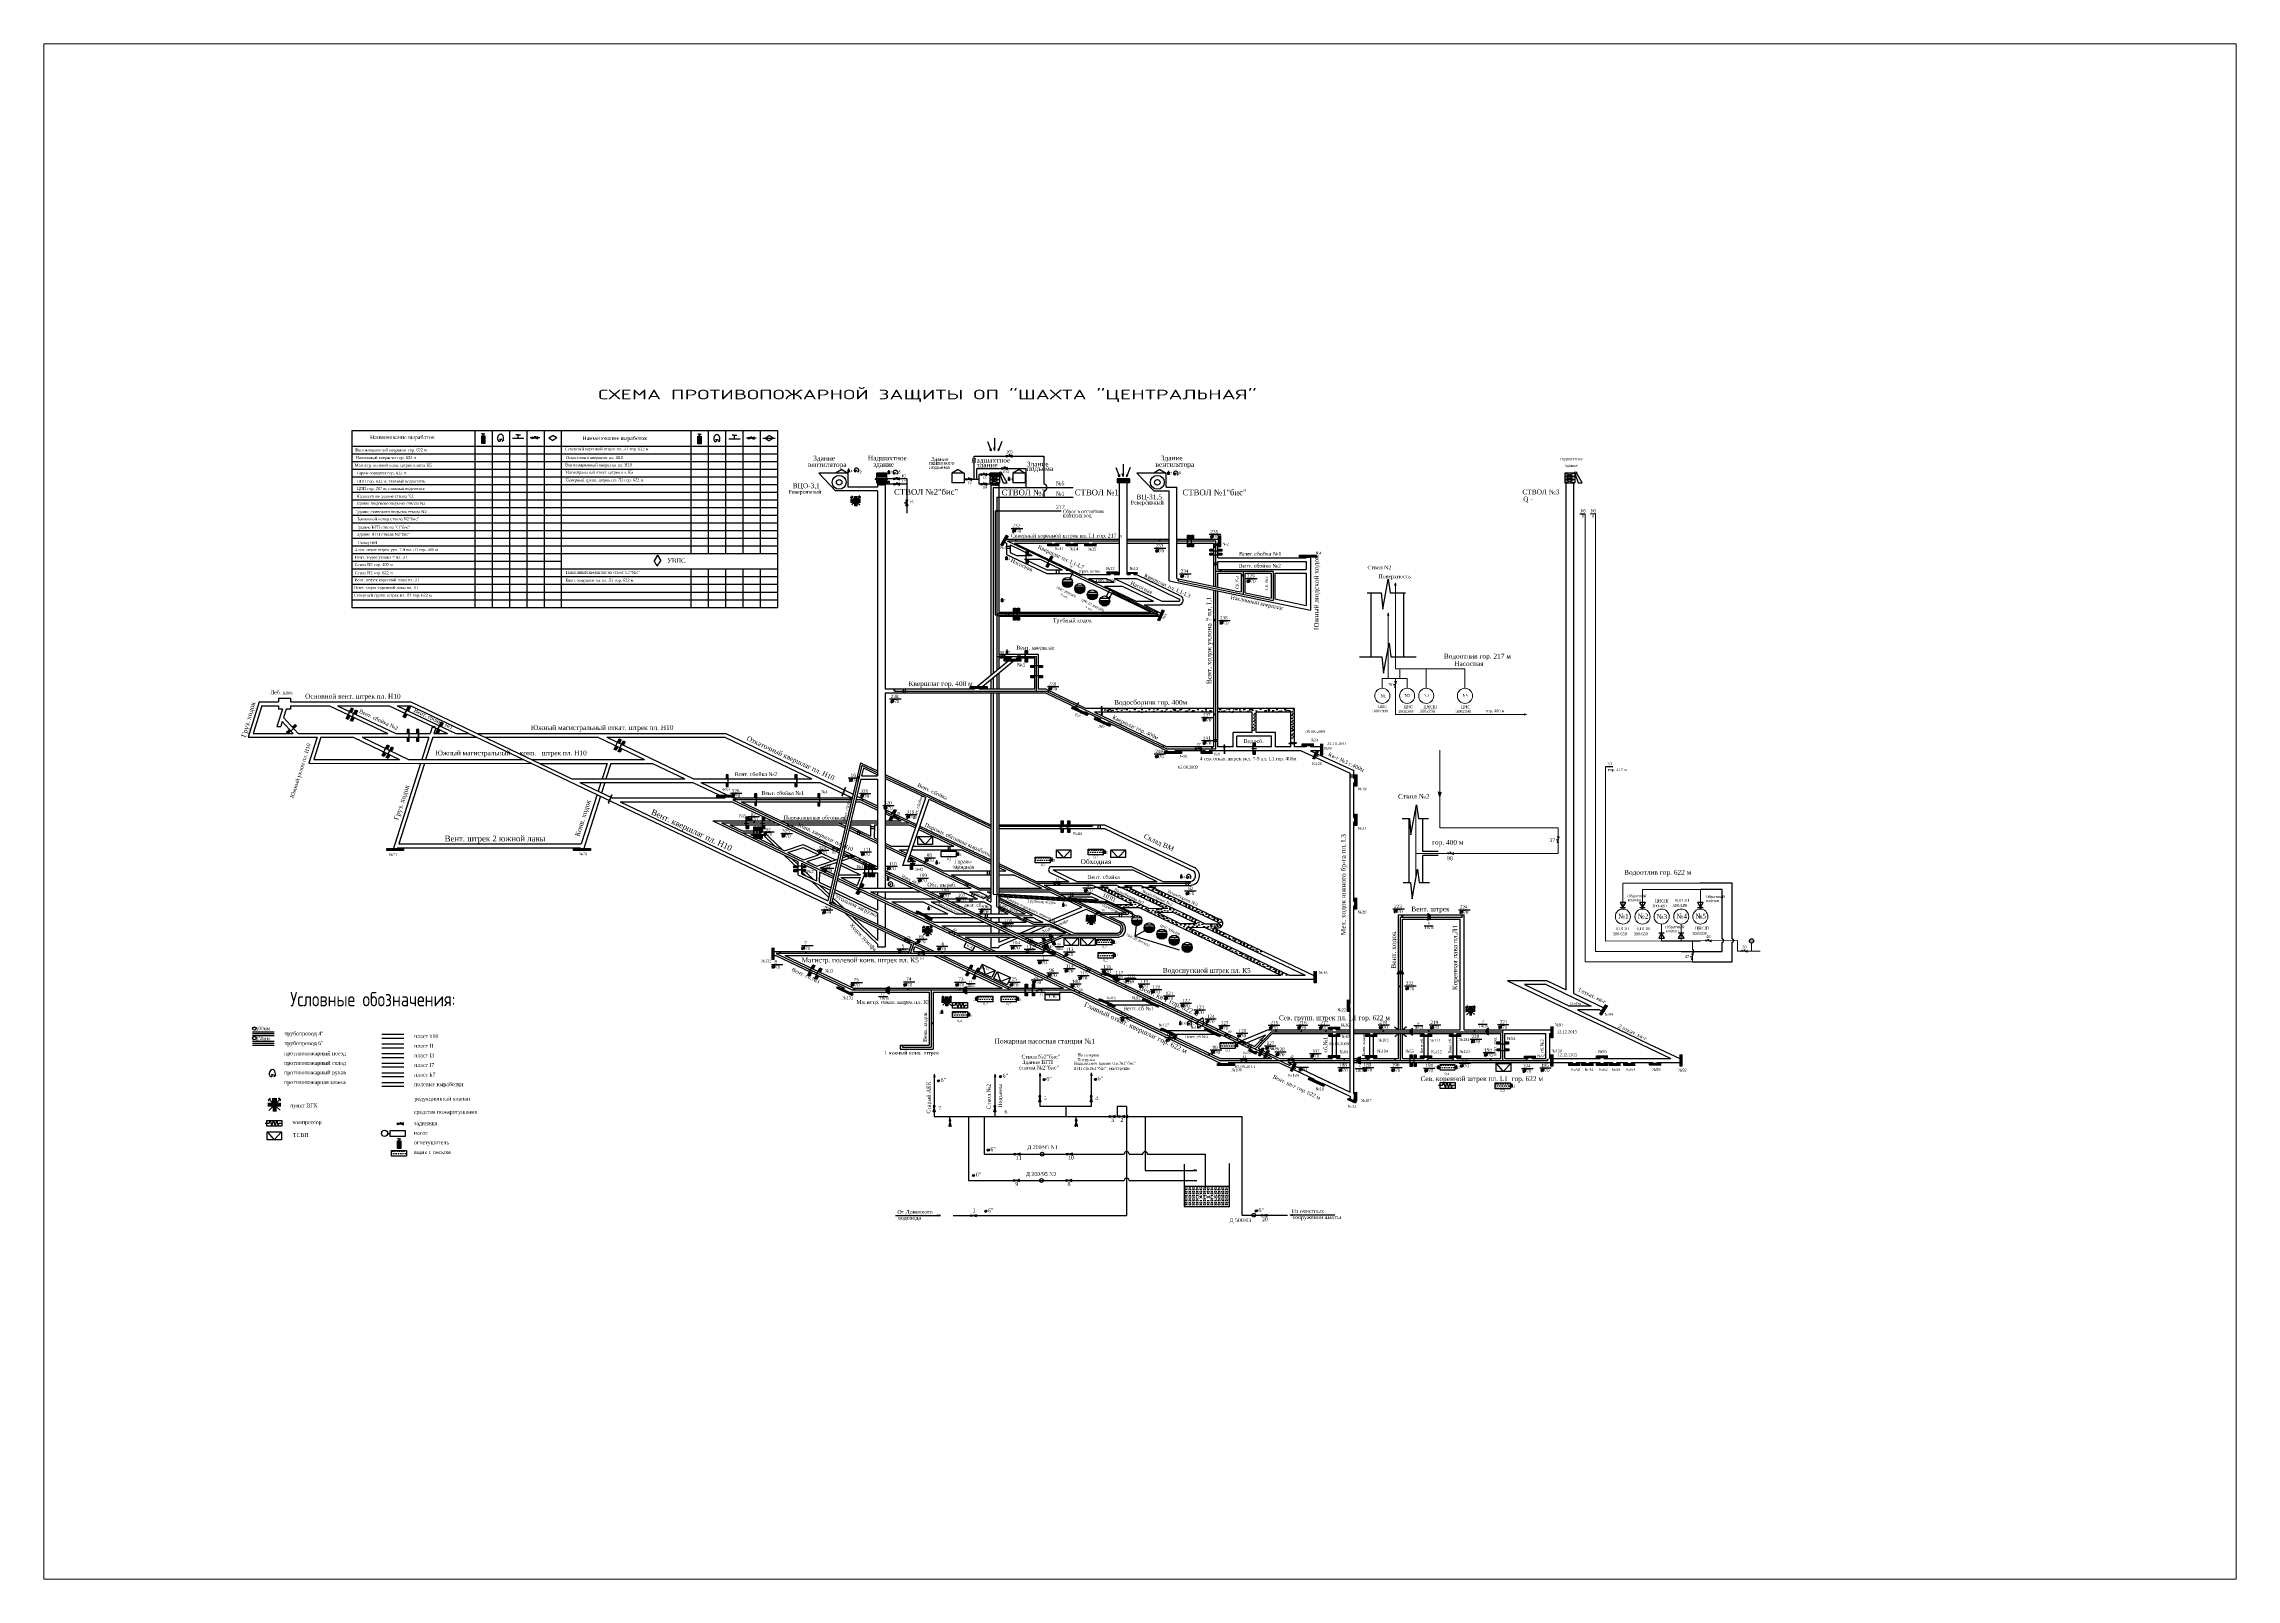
# Paper-space layout 'Layout2' of a CAD drawing. Header units: millimetres. Extents: x 29 to 262, y 20 to 183.
# The model-space entities are those that its viewports show. They can reach past a viewport. Long polylines and large blocks are cut down to what shows.
import ezdxf

# ---------------------------------------------------------------- set-up
doc = ezdxf.new("R2010")
doc.units = ezdxf.units.MM
for name, color, linetype in [('Двери', 7, 'Continuous'), ('Заслоны', 7, 'Continuous'), ('Номера перемычек', 7, 'Continuous'), ('Перемычки', 7, 'Continuous'), ('Пожарные арки', 7, 'Continuous'), ('Пп краны', 1, 'Continuous'), ('Пункты ВГК', 7, 'Continuous'), ('Трубопровод', 1, 'Continuous')]:
    doc.layers.add(name, color=color, linetype=linetype)
doc.styles.add('ESKD', font='Eskdwin')
doc.styles.get("Standard").update_dxf_attribs({"font": 'TIMES.TTF', "height": 10})

msp = doc.modelspace()

# ---------------------------------------------------------------- hatches: boundary and pattern name
h = msp.add_hatch()
h.set_pattern_fill('AR-CONC', scale=0.1, style=0)
h.paths.add_polyline_path([(-202.6, 56.9), (-202.6, 60.9), (-316.5, 60.9), (-316.5, 57.4), (-316, 56.9)])
h.paths.add_polyline_path([(-162.6, 56.9), (-158.6, 56.9), (-122.6, 56.9), (-122.6, 24.7), (-119.1, 24.7), (-118.6, 25.2), (-118.6, 60.9), (-198.6, 60.9), (-198.6, 56.9)])
h = msp.add_hatch(color=256)
h.paths.add_polyline_path([(-158.7, 19.1), (-161.7, 19.1), (-161.7, 18.9), (-158.7, 18.9)])
h.paths.add_polyline_path([(-161.8, 19.1), (-162.7, 19.1), (-162.7, 18.9), (-161.8, 18.9)])
h = msp.add_hatch(color=256)
h.paths.add_polyline_path([(-93.9, 15.8), (-95.6, 16.6), (-99.5, 8.8), (-97.8, 8)])
h.paths.add_polyline_path([(-94.1, 15.7), (-95.6, 16.5), (-99.3, 8.9), (-97.8, 8.2)], flags=16)
for color, points in [(256, [(-98.4, 13.2), (-98.5, 13.1), (-96.4, 12.1), (-96.3, 12.2)]), (256, [(-94.2, 11.1), (-94.2, 11.2), (-96.2, 12.2), (-96.3, 12.1)]), (256, [(-579.5, -91.2), (-585, -93), (-575.9, -92.9)]), (256, [(-574, -125.7), (-574, -125.8), (-571.9, -126.8), (-571.9, -126.7)]), (256, [(-569.8, -127.9), (-569.7, -127.7), (-571.8, -126.7), (-571.8, -126.9)]), (256, [(-367.6, -192.3), (-376.8, -192.3), (-368.5, -196.3)]), (256, [(-624.6, -210.4), (-624.6, -210.5), (-622.5, -211.5), (-622.5, -211.4)]), (256, [(-620.4, -212.5), (-620.4, -212.4), (-622.4, -211.4), (-622.4, -211.6)]), (256, [(-617.3, -213.8), (-617.4, -213.9), (-615.3, -214.9), (-615.2, -214.8)]), (256, [(-613.2, -215.9), (-613.1, -215.8), (-615.1, -214.8), (-615.2, -214.9)]), (256, [(-401.3, -232.3), (-401.3, -232.5), (-398.9, -232.5), (-398.9, -232.3)]), (256, [(-396.6, -232.5), (-396.6, -232.3), (-398.8, -232.3), (-398.8, -232.5)]), (256, [(-393.8, -232.3), (-393.8, -232.5), (-391.5, -232.5), (-391.5, -232.3)]), (256, [(-389.2, -232.5), (-389.2, -232.3), (-391.4, -232.3), (-391.4, -232.5)]), (256, [(-173.4, -284.9), (-178.3, -287), (-168.5, -287.2)]), (3, [(-165.3, -294.1), (-166, -295.5), (-159.2, -299), (-158.5, -297.6)]), (256, [(-121.6, -311.8), (-121.7, -312), (-119.6, -312.9), (-119.5, -312.8)]), (256, [(-120.6, -312.3), (-120.7, -312.4), (-119.2, -313.1), (-119.2, -313)]), (256, [(-117.5, -313.9), (-117.4, -313.8), (-119.4, -312.8), (-119.5, -313)])]:
    msp.add_hatch(color=color).paths.add_polyline_path(points)
h = msp.add_hatch(color=256)
h.paths.add_polyline_path([(-165.3, -293.9), (-166.2, -295.5), (-159.2, -299.2), (-158.3, -297.6)])
h.paths.add_polyline_path([(-158.5, -297.6), (-159.2, -299), (-166, -295.5), (-165.3, -294.1)], flags=16)
h = msp.add_hatch(color=256)
h.paths.add_polyline_path([(-150.5, -293.2), (-152.2, -292.4), (-156, -300.2), (-154.3, -301)])
h.paths.add_polyline_path([(-150.7, -293.3), (-152.1, -292.6), (-155.8, -300.1), (-154.4, -300.8)], flags=16)
h = msp.add_hatch(color=256)
h.paths.add_polyline_path([(-145.1, -295.7), (-146.8, -294.9), (-150.6, -302.7), (-148.9, -303.5)])
h.paths.add_polyline_path([(-145.3, -295.8), (-146.7, -295.1), (-150.5, -302.6), (-149, -303.3)], flags=16)
h = msp.add_hatch(color=256)
h.paths.add_polyline_path([(-117.2, -309.3), (-118.9, -308.4), (-122.7, -316.2), (-121, -317)])
h.paths.add_polyline_path([(-117.4, -309.3), (-118.8, -308.6), (-122.5, -316.1), (-121.1, -316.9)], flags=16)
at = {"layer": 'Двери'}
h = msp.add_hatch(color=256, dxfattribs=at)
h.paths.add_polyline_path([(-227.7, 237.1), (-227.7, 241.2), (-229.9, 241.2), (-229.9, 237.1), (-229.8, 237.1), (-229.8, 241.1), (-227.8, 241.1), (-227.8, 237.1)])
h.paths.add_polyline_path([(-229.8, 233.1), (-229.8, 237.1), (-229.9, 237.1), (-229.9, 233.1)])
h.paths.add_polyline_path([(-227.7, 229), (-227.7, 233.1), (-227.8, 233.1), (-227.8, 229.1), (-229.8, 229.1), (-229.8, 233.1), (-229.9, 233.1), (-229.9, 229)])
h = msp.add_hatch(color=3, dxfattribs=at)
h.paths.add_polyline_path([(-227.8, 241.1), (-229.8, 241.1), (-229.8, 237.1), (-227.8, 237.1)])
h.paths.add_polyline_path([(-229.8, 229.1), (-227.8, 229.1), (-227.8, 233.1), (-229.8, 233.1)])
h = msp.add_hatch(color=256, dxfattribs=at)
h.paths.add_polyline_path([(-223.7, 237.1), (-223.7, 241.2), (-225.9, 241.2), (-225.9, 237.1), (-225.8, 237.1), (-225.8, 241.1), (-223.8, 241.1), (-223.8, 237.1)])
h.paths.add_polyline_path([(-225.8, 233.1), (-225.8, 237.1), (-225.9, 237.1), (-225.9, 233.1)])
h.paths.add_polyline_path([(-223.7, 229), (-223.7, 233.1), (-223.8, 233.1), (-223.8, 229.1), (-225.8, 229.1), (-225.8, 233.1), (-225.9, 233.1), (-225.9, 229)])
h = msp.add_hatch(color=3, dxfattribs=at)
h.paths.add_polyline_path([(-223.8, 241.1), (-225.8, 241.1), (-225.8, 237.1), (-223.8, 237.1)])
h.paths.add_polyline_path([(-225.8, 229.1), (-223.8, 229.1), (-223.8, 233.1), (-225.8, 233.1)])
h = msp.add_hatch(color=256, dxfattribs=at)
h.paths.add_polyline_path([(-395.9, 220.2), (-395.9, 224.3), (-398.1, 224.3), (-398.1, 220.2), (-398, 220.2), (-398, 224.2), (-396, 224.2), (-396, 220.2)])
h.paths.add_polyline_path([(-398, 216.2), (-398, 220.2), (-398.1, 220.2), (-398.1, 216.2)])
h.paths.add_polyline_path([(-395.9, 212.1), (-395.9, 216.2), (-396, 216.2), (-396, 212.2), (-398, 212.2), (-398, 216.2), (-398.1, 216.2), (-398.1, 212.1)])
h = msp.add_hatch(color=3, dxfattribs=at)
h.paths.add_polyline_path([(-396, 224.2), (-398, 224.2), (-398, 220.2), (-396, 220.2)])
h.paths.add_polyline_path([(-398, 212.2), (-396, 212.2), (-396, 216.2), (-398, 216.2)])
h = msp.add_hatch(color=256, dxfattribs=at)
h.paths.add_polyline_path([(-371.8, 215.1), (-370.1, 218.8), (-372.1, 219.7), (-373.8, 216), (-373.7, 216), (-372, 219.6), (-370.2, 218.7), (-371.9, 215.1)])
h.paths.add_polyline_path([(-375.5, 212.3), (-373.7, 216), (-373.8, 216), (-375.5, 212.4)])
h.paths.add_polyline_path([(-375.3, 207.7), (-373.6, 211.4), (-373.7, 211.5), (-375.4, 207.9), (-377.2, 208.7), (-375.5, 212.3), (-375.5, 212.4), (-377.3, 208.7)])
h = msp.add_hatch(color=3, dxfattribs=at)
h.paths.add_polyline_path([(-370.2, 218.7), (-372, 219.6), (-373.7, 216), (-371.9, 215.1)])
h.paths.add_polyline_path([(-377.2, 208.7), (-375.4, 207.9), (-373.7, 211.5), (-375.5, 212.3)])
h = msp.add_hatch(color=256, dxfattribs=at)
h.paths.add_polyline_path([(-202.6, 226.7), (-206.7, 226.7), (-206.7, 224.5), (-202.6, 224.5), (-202.6, 224.6), (-206.6, 224.6), (-206.6, 226.6), (-202.6, 226.6)])
h.paths.add_polyline_path([(-198.6, 224.6), (-202.6, 224.6), (-202.6, 224.5), (-198.6, 224.5)])
h.paths.add_polyline_path([(-194.5, 226.7), (-198.6, 226.7), (-198.6, 226.6), (-194.6, 226.6), (-194.6, 224.6), (-198.6, 224.6), (-198.6, 224.5), (-194.5, 224.5)])
h = msp.add_hatch(color=256, dxfattribs=at)
h.paths.add_polyline_path([(-202.6, 222.7), (-206.7, 222.7), (-206.7, 220.5), (-202.6, 220.5), (-202.6, 220.6), (-206.6, 220.6), (-206.6, 222.6), (-202.6, 222.6)])
h.paths.add_polyline_path([(-198.6, 220.6), (-202.6, 220.6), (-202.6, 220.5), (-198.6, 220.5)])
h.paths.add_polyline_path([(-194.5, 222.7), (-198.6, 222.7), (-198.6, 222.6), (-194.6, 222.6), (-194.6, 220.6), (-198.6, 220.6), (-198.6, 220.5), (-194.5, 220.5)])
h = msp.add_hatch(color=3, dxfattribs=at)
h.paths.add_polyline_path([(-206.6, 226.6), (-206.6, 224.6), (-202.6, 224.6), (-202.6, 226.6)])
h.paths.add_polyline_path([(-194.6, 224.6), (-194.6, 226.6), (-198.6, 226.6), (-198.6, 224.6)])
h = msp.add_hatch(color=3, dxfattribs=at)
h.paths.add_polyline_path([(-206.6, 222.6), (-206.6, 220.6), (-202.6, 220.6), (-202.6, 222.6)])
h.paths.add_polyline_path([(-194.6, 220.6), (-194.6, 222.6), (-198.6, 222.6), (-198.6, 220.6)])
h = msp.add_hatch(color=256, dxfattribs=at)
h.paths.add_polyline_path([(-409, 161.1), (-409, 165.2), (-411.2, 165.2), (-411.2, 161.1), (-411.1, 161.1), (-411.1, 165.1), (-409.1, 165.1), (-409.1, 161.1)])
h.paths.add_polyline_path([(-411.1, 157.1), (-411.1, 161.1), (-411.2, 161.1), (-411.2, 157.1)])
h.paths.add_polyline_path([(-409, 153), (-409, 157.1), (-409.1, 157.1), (-409.1, 153.1), (-411.1, 153.1), (-411.1, 157.1), (-411.2, 157.1), (-411.2, 153)])
h = msp.add_hatch(color=256, dxfattribs=at)
h.paths.add_polyline_path([(-409, 161), (-409, 165.1), (-411.2, 165.1), (-411.2, 161), (-411.1, 161), (-411.1, 165), (-409.1, 165), (-409.1, 161)])
h.paths.add_polyline_path([(-411.1, 157), (-411.1, 161), (-411.2, 161), (-411.2, 157)])
h.paths.add_polyline_path([(-409, 152.9), (-409, 157), (-409.1, 157), (-409.1, 153), (-411.1, 153), (-411.1, 157), (-411.2, 157), (-411.2, 152.9)])
h = msp.add_hatch(color=3, dxfattribs=at)
h.paths.add_polyline_path([(-409.1, 165.1), (-411.1, 165.1), (-411.1, 161.1), (-409.1, 161.1)])
h.paths.add_polyline_path([(-411.1, 153.1), (-409.1, 153.1), (-409.1, 157.1), (-411.1, 157.1)])
h = msp.add_hatch(color=3, dxfattribs=at)
h.paths.add_polyline_path([(-409.1, 165), (-411.1, 165), (-411.1, 161), (-409.1, 161)])
h.paths.add_polyline_path([(-411.1, 153), (-409.1, 153), (-409.1, 157), (-411.1, 157)])
h = msp.add_hatch(color=256, dxfattribs=at)
h.paths.add_polyline_path([(-405, 161.1), (-405, 165.2), (-407.2, 165.2), (-407.2, 161.1), (-407.1, 161.1), (-407.1, 165.1), (-405.1, 165.1), (-405.1, 161.1)])
h.paths.add_polyline_path([(-407.1, 157.1), (-407.1, 161.1), (-407.2, 161.1), (-407.2, 157.1)])
h.paths.add_polyline_path([(-405, 153), (-405, 157.1), (-405.1, 157.1), (-405.1, 153.1), (-407.1, 153.1), (-407.1, 157.1), (-407.2, 157.1), (-407.2, 153)])
h = msp.add_hatch(color=256, dxfattribs=at)
h.paths.add_polyline_path([(-405, 161), (-405, 165.1), (-407.2, 165.1), (-407.2, 161), (-407.1, 161), (-407.1, 165), (-405.1, 165), (-405.1, 161)])
h.paths.add_polyline_path([(-407.1, 157), (-407.1, 161), (-407.2, 161), (-407.2, 157)])
h.paths.add_polyline_path([(-405, 152.9), (-405, 157), (-405.1, 157), (-405.1, 153), (-407.1, 153), (-407.1, 157), (-407.2, 157), (-407.2, 152.9)])
h = msp.add_hatch(color=3, dxfattribs=at)
h.paths.add_polyline_path([(-405.1, 165.1), (-407.1, 165.1), (-407.1, 161.1), (-405.1, 161.1)])
h.paths.add_polyline_path([(-407.1, 153.1), (-405.1, 153.1), (-405.1, 157.1), (-407.1, 157.1)])
h = msp.add_hatch(color=3, dxfattribs=at)
h.paths.add_polyline_path([(-405.1, 165), (-407.1, 165), (-407.1, 161), (-405.1, 161)])
h.paths.add_polyline_path([(-407.1, 153), (-405.1, 153), (-405.1, 157), (-407.1, 157)])
h = msp.add_hatch(color=256, dxfattribs=at)
h.paths.add_polyline_path([(-396.7, 117.1), (-396.7, 121.2), (-398.9, 121.2), (-398.9, 117.1), (-398.8, 117.1), (-398.8, 121.1), (-396.8, 121.1), (-396.8, 117.1)])
h.paths.add_polyline_path([(-398.8, 113.1), (-398.8, 117.1), (-398.9, 117.1), (-398.9, 113.1)])
h.paths.add_polyline_path([(-396.7, 109), (-396.7, 113.1), (-396.8, 113.1), (-396.8, 109.1), (-398.8, 109.1), (-398.8, 113.1), (-398.9, 113.1), (-398.9, 109)])
h = msp.add_hatch(color=3, dxfattribs=at)
h.paths.add_polyline_path([(-396.8, 121.1), (-398.8, 121.1), (-398.8, 117.1), (-396.8, 117.1)])
h.paths.add_polyline_path([(-398.8, 109.1), (-396.8, 109.1), (-396.8, 113.1), (-398.8, 113.1)])
h = msp.add_hatch(color=256, dxfattribs=at)
h.paths.add_polyline_path([(-385.1, 103.5), (-381, 103.5), (-381, 105.7), (-385.1, 105.7), (-385.1, 105.6), (-381.1, 105.6), (-381.1, 103.6), (-385.1, 103.6)])
h.paths.add_polyline_path([(-389.1, 105.6), (-385.1, 105.6), (-385.1, 105.7), (-389.1, 105.7)])
h.paths.add_polyline_path([(-393.2, 103.5), (-389.1, 103.5), (-389.1, 103.6), (-393.1, 103.6), (-393.1, 105.6), (-389.1, 105.6), (-389.1, 105.7), (-393.2, 105.7)])
h = msp.add_hatch(color=256, dxfattribs=at)
h.paths.add_polyline_path([(-385.1, 92.9), (-381, 92.9), (-381, 95.1), (-385.1, 95.1), (-385.1, 95), (-381.1, 95), (-381.1, 93), (-385.1, 93)])
h.paths.add_polyline_path([(-389.1, 95), (-385.1, 95), (-385.1, 95.1), (-389.1, 95.1)])
h.paths.add_polyline_path([(-393.2, 92.9), (-389.1, 92.9), (-389.1, 93), (-393.1, 93), (-393.1, 95), (-389.1, 95), (-389.1, 95.1), (-393.2, 95.1)])
h = msp.add_hatch(color=3, dxfattribs=at)
h.paths.add_polyline_path([(-381.1, 103.6), (-381.1, 105.6), (-385.1, 105.6), (-385.1, 103.6)])
h.paths.add_polyline_path([(-393.1, 105.6), (-393.1, 103.6), (-389.1, 103.6), (-389.1, 105.6)])
h = msp.add_hatch(color=3, dxfattribs=at)
h.paths.add_polyline_path([(-381.1, 93), (-381.1, 95), (-385.1, 95), (-385.1, 93)])
h.paths.add_polyline_path([(-393.1, 95), (-393.1, 93), (-389.1, 93), (-389.1, 95)])
h = msp.add_hatch(color=256, dxfattribs=at)
h.paths.add_polyline_path([(-1100.1, 56.7), (-1098.3, 60.4), (-1100.3, 61.4), (-1102.1, 57.7), (-1102, 57.6), (-1100.3, 61.2), (-1098.5, 60.4), (-1100.2, 56.7)])
h.paths.add_polyline_path([(-1103.7, 54), (-1102, 57.6), (-1102.1, 57.7), (-1103.8, 54)])
h.paths.add_polyline_path([(-1103.6, 49.4), (-1101.8, 53.1), (-1101.9, 53.1), (-1103.6, 49.5), (-1105.4, 50.4), (-1103.7, 54), (-1103.8, 54), (-1105.6, 50.3)])
h = msp.add_hatch(color=3, dxfattribs=at)
h.paths.add_polyline_path([(-1098.5, 60.4), (-1100.3, 61.2), (-1102, 57.6), (-1100.2, 56.7)])
h.paths.add_polyline_path([(-1105.4, 50.4), (-1103.6, 49.5), (-1101.9, 53.1), (-1103.7, 54)])
h = msp.add_hatch(color=256, dxfattribs=at)
h.paths.add_polyline_path([(-1095.8, 54.7), (-1094.1, 58.4), (-1096, 59.3), (-1097.8, 55.6), (-1097.7, 55.6), (-1096, 59.2), (-1094.2, 58.3), (-1095.9, 54.7)])
h.paths.add_polyline_path([(-1099.4, 52), (-1097.7, 55.6), (-1097.8, 55.6), (-1099.5, 52)])
h.paths.add_polyline_path([(-1099.3, 47.4), (-1097.6, 51.1), (-1097.6, 51.1), (-1099.4, 47.5), (-1101.2, 48.3), (-1099.4, 52), (-1099.5, 52), (-1101.3, 48.3)])
h = msp.add_hatch(color=3, dxfattribs=at)
h.paths.add_polyline_path([(-1094.2, 58.3), (-1096, 59.2), (-1097.7, 55.6), (-1095.9, 54.7)])
h.paths.add_polyline_path([(-1101.2, 48.3), (-1099.4, 47.5), (-1097.6, 51.1), (-1099.4, 52)])
h = msp.add_hatch(color=256, dxfattribs=at)
h.paths.add_polyline_path([(-1040.9, 58.4), (-1039.1, 62.1), (-1041.1, 63), (-1042.8, 59.3), (-1042.7, 59.3), (-1041, 62.9), (-1039.2, 62), (-1040.9, 58.4)])
h.paths.add_polyline_path([(-1044.5, 55.7), (-1042.7, 59.3), (-1042.8, 59.3), (-1044.6, 55.7)])
h.paths.add_polyline_path([(-1044.3, 51.1), (-1042.6, 54.8), (-1042.7, 54.8), (-1044.4, 51.2), (-1046.2, 52.1), (-1044.5, 55.7), (-1044.6, 55.7), (-1046.3, 52)])
h = msp.add_hatch(color=3, dxfattribs=at)
h.paths.add_polyline_path([(-1039.2, 62), (-1041, 62.9), (-1042.7, 59.3), (-1040.9, 58.4)])
h.paths.add_polyline_path([(-1046.2, 52.1), (-1044.4, 51.2), (-1042.7, 54.8), (-1044.5, 55.7)])
h = msp.add_hatch(color=256, dxfattribs=at)
h.paths.add_polyline_path([(-1006.4, 42), (-1004.7, 45.7), (-1006.7, 46.7), (-1008.4, 43), (-1008.3, 42.9), (-1006.6, 46.5), (-1004.8, 45.7), (-1006.5, 42.1)])
h.paths.add_polyline_path([(-1010.1, 39.3), (-1008.3, 42.9), (-1008.4, 43), (-1010.1, 39.4)])
h.paths.add_polyline_path([(-1009.9, 34.7), (-1008.2, 38.4), (-1008.2, 38.5), (-1010, 34.8), (-1011.8, 35.7), (-1010.1, 39.3), (-1010.1, 39.4), (-1011.9, 35.7)])
h = msp.add_hatch(color=3, dxfattribs=at)
h.paths.add_polyline_path([(-1004.8, 45.7), (-1006.6, 46.5), (-1008.3, 42.9), (-1006.5, 42.1)])
h.paths.add_polyline_path([(-1011.8, 35.7), (-1010, 34.8), (-1008.2, 38.5), (-1010.1, 39.3)])
h = msp.add_hatch(color=256, dxfattribs=at)
h.paths.add_polyline_path([(-1161.8, 41.5), (-1158.8, 44.3), (-1157.3, 42.7), (-1160.3, 39.9), (-1160.4, 40), (-1157.5, 42.7), (-1158.8, 44.2), (-1161.8, 41.5)])
h.paths.add_polyline_path([(-1163.4, 37.3), (-1160.4, 40), (-1160.3, 39.9), (-1163.3, 37.2)])
h.paths.add_polyline_path([(-1167.8, 36.1), (-1164.8, 38.9), (-1164.7, 38.8), (-1167.7, 36.1), (-1166.3, 34.6), (-1163.4, 37.3), (-1163.3, 37.2), (-1166.4, 34.5)])
h = msp.add_hatch(color=3, dxfattribs=at)
h.paths.add_polyline_path([(-1158.8, 44.2), (-1157.5, 42.7), (-1160.4, 40), (-1161.8, 41.5)])
h.paths.add_polyline_path([(-1166.3, 34.6), (-1167.7, 36.1), (-1164.7, 38.8), (-1163.4, 37.3)])
h = msp.add_hatch(color=256, dxfattribs=at)
h.paths.add_polyline_path([(-1062.8, 18.3), (-1061, 22), (-1063, 22.9), (-1064.8, 19.2), (-1064.7, 19.2), (-1063, 22.8), (-1061.2, 21.9), (-1062.9, 18.3)])
h.paths.add_polyline_path([(-1066.4, 15.5), (-1064.7, 19.2), (-1064.8, 19.2), (-1066.5, 15.6)])
h.paths.add_polyline_path([(-1066.3, 10.9), (-1064.5, 14.6), (-1064.6, 14.7), (-1066.3, 11.1), (-1068.1, 11.9), (-1066.4, 15.5), (-1066.5, 15.6), (-1068.3, 11.9)])
h = msp.add_hatch(color=256, dxfattribs=at)
h.paths.add_polyline_path([(-1042.2, 34.8), (-1042.2, 38.9), (-1040, 38.9), (-1040, 34.8), (-1040.1, 34.8), (-1040.1, 38.8), (-1042.1, 38.8), (-1042.1, 34.8)])
h.paths.add_polyline_path([(-1040.1, 30.8), (-1040.1, 34.8), (-1040, 34.8), (-1040, 30.8)])
h.paths.add_polyline_path([(-1042.2, 26.7), (-1042.2, 30.8), (-1042.1, 30.8), (-1042.1, 26.8), (-1040.1, 26.8), (-1040.1, 30.8), (-1040, 30.8), (-1040, 26.7)])
h = msp.add_hatch(color=3, dxfattribs=at)
h.paths.add_polyline_path([(-1042.1, 38.8), (-1040.1, 38.8), (-1040.1, 34.8), (-1042.1, 34.8)])
h.paths.add_polyline_path([(-1040.1, 26.8), (-1042.1, 26.8), (-1042.1, 30.8), (-1040.1, 30.8)])
h = msp.add_hatch(color=256, dxfattribs=at)
h.paths.add_polyline_path([(-1032.4, 34.8), (-1032.4, 38.9), (-1030.2, 38.9), (-1030.2, 34.8), (-1030.3, 34.8), (-1030.3, 38.8), (-1032.3, 38.8), (-1032.3, 34.8)])
h.paths.add_polyline_path([(-1030.3, 30.8), (-1030.3, 34.8), (-1030.2, 34.8), (-1030.2, 30.8)])
h.paths.add_polyline_path([(-1032.4, 26.7), (-1032.4, 30.8), (-1032.3, 30.8), (-1032.3, 26.8), (-1030.3, 26.8), (-1030.3, 30.8), (-1030.2, 30.8), (-1030.2, 26.7)])
h = msp.add_hatch(color=3, dxfattribs=at)
h.paths.add_polyline_path([(-1032.3, 38.8), (-1030.3, 38.8), (-1030.3, 34.8), (-1032.3, 34.8)])
h.paths.add_polyline_path([(-1030.3, 26.8), (-1032.3, 26.8), (-1032.3, 30.8), (-1030.3, 30.8)])
h = msp.add_hatch(color=256, dxfattribs=at)
h.paths.add_polyline_path([(-821.4, 24.6), (-819.6, 28.3), (-821.6, 29.2), (-823.4, 25.5), (-823.3, 25.5), (-821.6, 29.1), (-819.7, 28.2), (-821.5, 24.6)])
h.paths.add_polyline_path([(-825, 21.9), (-823.3, 25.5), (-823.4, 25.5), (-825.1, 21.9)])
h.paths.add_polyline_path([(-824.9, 17.3), (-823.1, 21), (-823.2, 21), (-824.9, 17.4), (-826.7, 18.3), (-825, 21.9), (-825.1, 21.9), (-826.9, 18.2)])
h = msp.add_hatch(color=3, dxfattribs=at)
h.paths.add_polyline_path([(-819.7, 28.2), (-821.6, 29.1), (-823.3, 25.5), (-821.5, 24.6)])
h.paths.add_polyline_path([(-826.7, 18.3), (-824.9, 17.4), (-823.2, 21), (-825, 21.9)])
h = msp.add_hatch(color=256, dxfattribs=at)
h.paths.add_polyline_path([(-817.1, 22.5), (-815.3, 26.2), (-817.3, 27.2), (-819.1, 23.5), (-819, 23.5), (-817.3, 27.1), (-815.5, 26.2), (-817.2, 22.6)])
h.paths.add_polyline_path([(-820.7, 19.8), (-819, 23.5), (-819.1, 23.5), (-820.8, 19.9)])
h.paths.add_polyline_path([(-820.6, 15.2), (-818.8, 18.9), (-818.9, 19), (-820.6, 15.4), (-822.4, 16.2), (-820.7, 19.8), (-820.8, 19.9), (-822.6, 16.2)])
h = msp.add_hatch(color=3, dxfattribs=at)
h.paths.add_polyline_path([(-815.5, 26.2), (-817.3, 27.1), (-819, 23.5), (-817.2, 22.6)])
h.paths.add_polyline_path([(-822.4, 16.2), (-820.6, 15.4), (-818.9, 19), (-820.7, 19.8)])
h = msp.add_hatch(color=256, dxfattribs=at)
h.paths.add_polyline_path([(-159.6, 20.9), (-159.6, 25), (-161.8, 25), (-161.8, 20.9), (-161.7, 20.9), (-161.7, 24.9), (-159.7, 24.9), (-159.7, 20.9)])
h.paths.add_polyline_path([(-161.7, 16.9), (-161.7, 20.9), (-161.8, 20.9), (-161.8, 16.9)])
h.paths.add_polyline_path([(-159.6, 12.8), (-159.6, 16.9), (-159.7, 16.9), (-159.7, 12.9), (-161.7, 12.9), (-161.7, 16.9), (-161.8, 16.9), (-161.8, 12.8)])
h = msp.add_hatch(color=3, dxfattribs=at)
h.paths.add_polyline_path([(-159.7, 24.9), (-161.7, 24.9), (-161.7, 20.9), (-159.7, 20.9)])
h.paths.add_polyline_path([(-161.7, 12.9), (-159.7, 12.9), (-159.7, 16.9), (-161.7, 16.9)])
h = msp.add_hatch(color=3, dxfattribs=at)
h.paths.add_polyline_path([(-1061.2, 21.9), (-1063, 22.8), (-1064.7, 19.2), (-1062.9, 18.3)])
h.paths.add_polyline_path([(-1068.1, 11.9), (-1066.3, 11.1), (-1064.6, 14.7), (-1066.4, 15.5)])
h = msp.add_hatch(color=256, dxfattribs=at)
h.paths.add_polyline_path([(-1058.5, 16.2), (-1056.8, 19.9), (-1058.7, 20.9), (-1060.5, 17.2), (-1060.4, 17.1), (-1058.7, 20.7), (-1056.9, 19.9), (-1058.6, 16.3)])
h.paths.add_polyline_path([(-1062.1, 13.5), (-1060.4, 17.1), (-1060.5, 17.2), (-1062.2, 13.5)])
h.paths.add_polyline_path([(-1062, 8.9), (-1060.3, 12.6), (-1060.3, 12.6), (-1062.1, 9), (-1063.9, 9.9), (-1062.1, 13.5), (-1062.2, 13.5), (-1064, 9.8)])
h = msp.add_hatch(color=3, dxfattribs=at)
h.paths.add_polyline_path([(-1056.9, 19.9), (-1058.7, 20.7), (-1060.4, 17.1), (-1058.6, 16.3)])
h.paths.add_polyline_path([(-1063.9, 9.9), (-1062.1, 9), (-1060.3, 12.6), (-1062.1, 13.5)])
h = msp.add_hatch(color=256, dxfattribs=at)
h.paths.add_polyline_path([(-710.4, -12.3), (-710.4, -8.2), (-708.2, -8.2), (-708.2, -12.3), (-708.3, -12.3), (-708.3, -8.3), (-710.3, -8.3), (-710.3, -12.3)])
h.paths.add_polyline_path([(-708.3, -16.3), (-708.3, -12.3), (-708.2, -12.3), (-708.2, -16.3)])
h.paths.add_polyline_path([(-710.4, -20.4), (-710.4, -16.3), (-710.3, -16.3), (-710.3, -20.3), (-708.3, -20.3), (-708.3, -16.3), (-708.2, -16.3), (-708.2, -20.4)])
h = msp.add_hatch(color=3, dxfattribs=at)
h.paths.add_polyline_path([(-710.3, -8.3), (-708.3, -8.3), (-708.3, -12.3), (-710.3, -12.3)])
h.paths.add_polyline_path([(-708.3, -20.3), (-710.3, -20.3), (-710.3, -16.3), (-708.3, -16.3)])
h = msp.add_hatch(color=256, dxfattribs=at)
h.paths.add_polyline_path([(-638.7, -12.3), (-638.7, -8.2), (-636.5, -8.2), (-636.5, -12.3), (-636.6, -12.3), (-636.6, -8.3), (-638.6, -8.3), (-638.6, -12.3)])
h.paths.add_polyline_path([(-636.6, -16.3), (-636.6, -12.3), (-636.5, -12.3), (-636.5, -16.3)])
h.paths.add_polyline_path([(-638.7, -20.4), (-638.7, -16.3), (-638.6, -16.3), (-638.6, -20.3), (-636.6, -20.3), (-636.6, -16.3), (-636.5, -16.3), (-636.5, -20.4)])
h = msp.add_hatch(color=3, dxfattribs=at)
h.paths.add_polyline_path([(-638.6, -8.3), (-636.6, -8.3), (-636.6, -12.3), (-638.6, -12.3)])
h.paths.add_polyline_path([(-636.6, -20.3), (-638.6, -20.3), (-638.6, -16.3), (-636.6, -16.3)])
h = msp.add_hatch(color=256, dxfattribs=at)
h.paths.add_polyline_path([(-680.6, -32.3), (-680.6, -28.2), (-678.4, -28.2), (-678.4, -32.3), (-678.5, -32.3), (-678.5, -28.3), (-680.5, -28.3), (-680.5, -32.3)])
h.paths.add_polyline_path([(-678.5, -36.3), (-678.5, -32.3), (-678.4, -32.3), (-678.4, -36.3)])
h.paths.add_polyline_path([(-680.6, -40.4), (-680.6, -36.3), (-680.5, -36.3), (-680.5, -40.3), (-678.5, -40.3), (-678.5, -36.3), (-678.4, -36.3), (-678.4, -40.4)])
h = msp.add_hatch(color=3, dxfattribs=at)
h.paths.add_polyline_path([(-680.5, -28.3), (-678.5, -28.3), (-678.5, -32.3), (-680.5, -32.3)])
h.paths.add_polyline_path([(-678.5, -40.3), (-680.5, -40.3), (-680.5, -36.3), (-678.5, -36.3)])
h = msp.add_hatch(color=256, dxfattribs=at)
h.paths.add_polyline_path([(-614.9, -32.3), (-614.9, -28.2), (-612.7, -28.2), (-612.7, -32.3), (-612.8, -32.3), (-612.8, -28.3), (-614.8, -28.3), (-614.8, -32.3)])
h.paths.add_polyline_path([(-612.8, -36.3), (-612.8, -32.3), (-612.7, -32.3), (-612.7, -36.3)])
h.paths.add_polyline_path([(-614.9, -40.4), (-614.9, -36.3), (-614.8, -36.3), (-614.8, -40.3), (-612.8, -40.3), (-612.8, -36.3), (-612.7, -36.3), (-612.7, -40.4)])
h = msp.add_hatch(color=3, dxfattribs=at)
h.paths.add_polyline_path([(-614.8, -28.3), (-612.8, -28.3), (-612.8, -32.3), (-614.8, -32.3)])
h.paths.add_polyline_path([(-612.8, -40.3), (-614.8, -40.3), (-614.8, -36.3), (-612.8, -36.3)])
h = msp.add_hatch(color=256, dxfattribs=at)
h.paths.add_polyline_path([(-538.8, -51.5), (-540.6, -55.2), (-538.6, -56.2), (-536.8, -52.5), (-536.9, -52.4), (-538.6, -56), (-540.4, -55.2), (-538.7, -51.6)])
h.paths.add_polyline_path([(-535.2, -48.8), (-536.9, -52.4), (-536.8, -52.5), (-535.1, -48.8)])
h.paths.add_polyline_path([(-535.3, -44.2), (-537.1, -47.9), (-537, -47.9), (-535.3, -44.3), (-533.5, -45.2), (-535.2, -48.8), (-535.1, -48.8), (-533.3, -45.1)])
h = msp.add_hatch(color=3, dxfattribs=at)
h.paths.add_polyline_path([(-540.4, -55.2), (-538.6, -56), (-536.9, -52.4), (-538.7, -51.6)])
h.paths.add_polyline_path([(-533.5, -45.2), (-535.3, -44.3), (-537, -47.9), (-535.2, -48.8)])
h = msp.add_hatch(color=256, dxfattribs=at)
h.paths.add_polyline_path([(-687.1, -56.2), (-687.1, -52.1), (-689.3, -52.1), (-689.3, -56.2), (-689.2, -56.2), (-689.2, -52.2), (-687.2, -52.2), (-687.2, -56.2)])
h.paths.add_polyline_path([(-689.2, -60.2), (-689.2, -56.2), (-689.3, -56.2), (-689.3, -60.2)])
h.paths.add_polyline_path([(-687.1, -64.3), (-687.1, -60.2), (-687.2, -60.2), (-687.2, -64.2), (-689.2, -64.2), (-689.2, -60.2), (-689.3, -60.2), (-689.3, -64.3)])
h = msp.add_hatch(color=3, dxfattribs=at)
h.paths.add_polyline_path([(-687.2, -52.2), (-689.2, -52.2), (-689.2, -56.2), (-687.2, -56.2)])
h.paths.add_polyline_path([(-689.2, -64.2), (-687.2, -64.2), (-687.2, -60.2), (-689.2, -60.2)])
h = msp.add_hatch(color=256, dxfattribs=at)
h.paths.add_polyline_path([(-679.3, -66.5), (-679.3, -62.4), (-681.5, -62.4), (-681.5, -66.5), (-681.4, -66.5), (-681.4, -62.5), (-679.4, -62.5), (-679.4, -66.5)])
h.paths.add_polyline_path([(-681.4, -70.5), (-681.4, -66.5), (-681.5, -66.5), (-681.5, -70.5)])
h.paths.add_polyline_path([(-679.3, -74.6), (-679.3, -70.5), (-679.4, -70.5), (-679.4, -74.5), (-681.4, -74.5), (-681.4, -70.5), (-681.5, -70.5), (-681.5, -74.6)])
h = msp.add_hatch(color=3, dxfattribs=at)
h.paths.add_polyline_path([(-679.4, -62.5), (-681.4, -62.5), (-681.4, -66.5), (-679.4, -66.5)])
h.paths.add_polyline_path([(-681.4, -74.5), (-679.4, -74.5), (-679.4, -70.5), (-681.4, -70.5)])
h = msp.add_hatch(color=256, dxfattribs=at)
h.paths.add_polyline_path([(-675.8, -66.5), (-675.8, -62.4), (-678, -62.4), (-678, -66.5), (-677.9, -66.5), (-677.9, -62.5), (-675.9, -62.5), (-675.9, -66.5)])
h.paths.add_polyline_path([(-677.9, -70.5), (-677.9, -66.5), (-678, -66.5), (-678, -70.5)])
h.paths.add_polyline_path([(-675.8, -74.6), (-675.8, -70.5), (-675.9, -70.5), (-675.9, -74.5), (-677.9, -74.5), (-677.9, -70.5), (-678, -70.5), (-678, -74.6)])
h = msp.add_hatch(color=3, dxfattribs=at)
h.paths.add_polyline_path([(-675.9, -62.5), (-677.9, -62.5), (-677.9, -66.5), (-675.9, -66.5)])
h.paths.add_polyline_path([(-677.9, -74.5), (-675.9, -74.5), (-675.9, -70.5), (-677.9, -70.5)])
h = msp.add_hatch(color=256, dxfattribs=at)
h.paths.add_polyline_path([(-672.9, -66.5), (-672.9, -62.4), (-675.1, -62.4), (-675.1, -66.5), (-675, -66.5), (-675, -62.5), (-673, -62.5), (-673, -66.5)])
h.paths.add_polyline_path([(-675, -70.5), (-675, -66.5), (-675.1, -66.5), (-675.1, -70.5)])
h.paths.add_polyline_path([(-672.9, -74.6), (-672.9, -70.5), (-673, -70.5), (-673, -74.5), (-675, -74.5), (-675, -70.5), (-675.1, -70.5), (-675.1, -74.6)])
h = msp.add_hatch(color=3, dxfattribs=at)
h.paths.add_polyline_path([(-673, -62.5), (-675, -62.5), (-675, -66.5), (-673, -66.5)])
h.paths.add_polyline_path([(-675, -74.5), (-673, -74.5), (-673, -70.5), (-675, -70.5)])
h = msp.add_hatch(color=256, dxfattribs=at)
h.paths.add_polyline_path([(-670.2, -56.2), (-670.2, -52.1), (-672.4, -52.1), (-672.4, -56.2), (-672.3, -56.2), (-672.3, -52.2), (-670.3, -52.2), (-670.3, -56.2)])
h.paths.add_polyline_path([(-672.3, -60.2), (-672.3, -56.2), (-672.4, -56.2), (-672.4, -60.2)])
h.paths.add_polyline_path([(-670.2, -64.3), (-670.2, -60.2), (-670.3, -60.2), (-670.3, -64.2), (-672.3, -64.2), (-672.3, -60.2), (-672.4, -60.2), (-672.4, -64.3)])
h = msp.add_hatch(color=3, dxfattribs=at)
h.paths.add_polyline_path([(-670.3, -52.2), (-672.3, -52.2), (-672.3, -56.2), (-670.3, -56.2)])
h.paths.add_polyline_path([(-672.3, -64.2), (-670.3, -64.2), (-670.3, -60.2), (-672.3, -60.2)])
h = msp.add_hatch(color=256, dxfattribs=at)
h.paths.add_polyline_path([(-538, -49.5), (-538, -49.6), (-536, -50.5), (-536, -50.4)])
h.paths.add_polyline_path([(-535.9, -50.5), (-535.9, -50.6), (-533.8, -51.6), (-533.7, -51.5)])
h = msp.add_hatch(color=256, dxfattribs=at)
h.paths.add_polyline_path([(-359.4, -60.2), (-359.4, -56.1), (-361.6, -56.1), (-361.6, -60.2), (-361.5, -60.2), (-361.5, -56.2), (-359.5, -56.2), (-359.5, -60.2)])
h.paths.add_polyline_path([(-361.5, -64.2), (-361.5, -60.2), (-361.6, -60.2), (-361.6, -64.2)])
h.paths.add_polyline_path([(-359.4, -68.3), (-359.4, -64.2), (-359.5, -64.2), (-359.5, -68.2), (-361.5, -68.2), (-361.5, -64.2), (-361.6, -64.2), (-361.6, -68.3)])
h = msp.add_hatch(color=3, dxfattribs=at)
h.paths.add_polyline_path([(-359.5, -56.2), (-361.5, -56.2), (-361.5, -60.2), (-359.5, -60.2)])
h.paths.add_polyline_path([(-361.5, -68.2), (-359.5, -68.2), (-359.5, -64.2), (-361.5, -64.2)])
h = msp.add_hatch(color=256, dxfattribs=at)
h.paths.add_polyline_path([(-352.4, -60.2), (-352.4, -56.1), (-354.6, -56.1), (-354.6, -60.2), (-354.5, -60.2), (-354.5, -56.2), (-352.5, -56.2), (-352.5, -60.2)])
h.paths.add_polyline_path([(-354.5, -64.2), (-354.5, -60.2), (-354.6, -60.2), (-354.6, -64.2)])
h.paths.add_polyline_path([(-352.4, -68.3), (-352.4, -64.2), (-352.5, -64.2), (-352.5, -68.2), (-354.5, -68.2), (-354.5, -64.2), (-354.6, -64.2), (-354.6, -68.3)])
h = msp.add_hatch(color=3, dxfattribs=at)
h.paths.add_polyline_path([(-352.5, -56.2), (-354.5, -56.2), (-354.5, -60.2), (-352.5, -60.2)])
h.paths.add_polyline_path([(-354.5, -68.2), (-352.5, -68.2), (-352.5, -64.2), (-354.5, -64.2)])
h = msp.add_hatch(color=256, dxfattribs=at)
h.paths.add_polyline_path([(-631.7, -105.1), (-627.6, -105.1), (-627.6, -102.9), (-631.7, -102.9), (-631.7, -103), (-627.7, -103), (-627.7, -105), (-631.7, -105)])
h.paths.add_polyline_path([(-635.7, -103), (-631.7, -103), (-631.7, -102.9), (-635.7, -102.9)])
h.paths.add_polyline_path([(-639.8, -105.1), (-635.7, -105.1), (-635.7, -105), (-639.7, -105), (-639.7, -103), (-635.7, -103), (-635.7, -102.9), (-639.8, -102.9)])
h = msp.add_hatch(color=256, dxfattribs=at)
h.paths.add_polyline_path([(-631.7, -109.1), (-627.6, -109.1), (-627.6, -106.9), (-631.7, -106.9), (-631.7, -107), (-627.7, -107), (-627.7, -109), (-631.7, -109)])
h.paths.add_polyline_path([(-635.7, -107), (-631.7, -107), (-631.7, -106.9), (-635.7, -106.9)])
h.paths.add_polyline_path([(-639.8, -109.1), (-635.7, -109.1), (-635.7, -109), (-639.7, -109), (-639.7, -107), (-635.7, -107), (-635.7, -106.9), (-639.8, -106.9)])
h = msp.add_hatch(color=3, dxfattribs=at)
h.paths.add_polyline_path([(-627.7, -105), (-627.7, -103), (-631.7, -103), (-631.7, -105)])
h.paths.add_polyline_path([(-639.7, -103), (-639.7, -105), (-635.7, -105), (-635.7, -103)])
h = msp.add_hatch(color=3, dxfattribs=at)
h.paths.add_polyline_path([(-627.7, -109), (-627.7, -107), (-631.7, -107), (-631.7, -109)])
h.paths.add_polyline_path([(-639.7, -107), (-639.7, -109), (-635.7, -109), (-635.7, -107)])
h = msp.add_hatch(color=256, dxfattribs=at)
h.paths.add_polyline_path([(-563.7, -106.4), (-563.7, -102.3), (-565.9, -102.3), (-565.9, -106.4), (-565.8, -106.4), (-565.8, -102.4), (-563.8, -102.4), (-563.8, -106.4)])
h.paths.add_polyline_path([(-565.8, -110.4), (-565.8, -106.4), (-565.9, -106.4), (-565.9, -110.4)])
h.paths.add_polyline_path([(-563.7, -114.5), (-563.7, -110.4), (-563.8, -110.4), (-563.8, -114.4), (-565.8, -114.4), (-565.8, -110.4), (-565.9, -110.4), (-565.9, -114.5)])
h = msp.add_hatch(color=3, dxfattribs=at)
h.paths.add_polyline_path([(-563.8, -102.4), (-565.8, -102.4), (-565.8, -106.4), (-563.8, -106.4)])
h.paths.add_polyline_path([(-565.8, -114.4), (-563.8, -114.4), (-563.8, -110.4), (-565.8, -110.4)])
h = msp.add_hatch(color=256, dxfattribs=at)
h.paths.add_polyline_path([(-559.7, -106.4), (-559.7, -102.3), (-561.9, -102.3), (-561.9, -106.4), (-561.8, -106.4), (-561.8, -102.4), (-559.8, -102.4), (-559.8, -106.4)])
h.paths.add_polyline_path([(-561.8, -110.4), (-561.8, -106.4), (-561.9, -106.4), (-561.9, -110.4)])
h.paths.add_polyline_path([(-559.7, -114.5), (-559.7, -110.4), (-559.8, -110.4), (-559.8, -114.4), (-561.8, -114.4), (-561.8, -110.4), (-561.9, -110.4), (-561.9, -114.5)])
h = msp.add_hatch(color=3, dxfattribs=at)
h.paths.add_polyline_path([(-559.8, -102.4), (-561.8, -102.4), (-561.8, -106.4), (-559.8, -106.4)])
h.paths.add_polyline_path([(-561.8, -114.4), (-559.8, -114.4), (-559.8, -110.4), (-561.8, -110.4)])
h = msp.add_hatch(color=256, dxfattribs=at)
h.paths.add_polyline_path([(-555.7, -106.4), (-555.7, -102.3), (-557.9, -102.3), (-557.9, -106.4), (-557.8, -106.4), (-557.8, -102.4), (-555.8, -102.4), (-555.8, -106.4)])
h.paths.add_polyline_path([(-557.8, -110.4), (-557.8, -106.4), (-557.9, -106.4), (-557.9, -110.4)])
h.paths.add_polyline_path([(-555.7, -114.5), (-555.7, -110.4), (-555.8, -110.4), (-555.8, -114.4), (-557.8, -114.4), (-557.8, -110.4), (-557.9, -110.4), (-557.9, -114.5)])
h = msp.add_hatch(color=3, dxfattribs=at)
h.paths.add_polyline_path([(-555.8, -102.4), (-557.8, -102.4), (-557.8, -106.4), (-555.8, -106.4)])
h.paths.add_polyline_path([(-557.8, -114.4), (-555.8, -114.4), (-555.8, -110.4), (-557.8, -110.4)])
h = msp.add_hatch(color=256, dxfattribs=at)
h.paths.add_polyline_path([(-518.5, -102.6), (-518.5, -106.7), (-516.3, -106.7), (-516.3, -102.6), (-516.4, -102.6), (-516.4, -106.6), (-518.4, -106.6), (-518.4, -102.6)])
h.paths.add_polyline_path([(-516.4, -98.6), (-516.4, -102.6), (-516.3, -102.6), (-516.3, -98.6)])
h.paths.add_polyline_path([(-518.5, -94.5), (-518.5, -98.6), (-518.4, -98.6), (-518.4, -94.6), (-516.4, -94.6), (-516.4, -98.6), (-516.3, -98.6), (-516.3, -94.5)])
h = msp.add_hatch(color=3, dxfattribs=at)
h.paths.add_polyline_path([(-518.4, -106.6), (-516.4, -106.6), (-516.4, -102.6), (-518.4, -102.6)])
h.paths.add_polyline_path([(-516.4, -94.6), (-518.4, -94.6), (-518.4, -98.6), (-516.4, -98.6)])
h = msp.add_hatch(color=256, dxfattribs=at)
h.paths.add_polyline_path([(-568.9, -125.9), (-566.8, -122.4), (-568.8, -121.3), (-570.8, -124.8), (-570.7, -124.9), (-568.7, -121.4), (-567, -122.4), (-569, -125.9)])
h.paths.add_polyline_path([(-572.7, -128.3), (-570.7, -124.9), (-570.8, -124.8), (-572.8, -128.3)])
h.paths.add_polyline_path([(-572.9, -132.9), (-570.9, -129.4), (-571, -129.3), (-573, -132.8), (-574.7, -131.8), (-572.7, -128.3), (-572.8, -128.3), (-574.8, -131.8)])
h = msp.add_hatch(color=3, dxfattribs=at)
h.paths.add_polyline_path([(-567, -122.4), (-568.7, -121.4), (-570.7, -124.9), (-569, -125.9)])
h.paths.add_polyline_path([(-574.7, -131.8), (-573, -132.8), (-571, -129.3), (-572.7, -128.3)])
h = msp.add_hatch(color=256, dxfattribs=at)
h.paths.add_polyline_path([(-377.9, -180.7), (-379.5, -176.9), (-381.5, -177.7), (-379.9, -181.5), (-379.8, -181.5), (-381.4, -177.8), (-379.5, -177), (-378, -180.7)])
h.paths.add_polyline_path([(-378.3, -185.2), (-379.8, -181.5), (-379.9, -181.5), (-378.4, -185.2)])
h.paths.add_polyline_path([(-374.8, -188.1), (-376.3, -184.4), (-376.4, -184.4), (-374.9, -188.1), (-376.7, -188.9), (-378.3, -185.2), (-378.4, -185.2), (-376.8, -189)])
h = msp.add_hatch(color=3, dxfattribs=at)
h.paths.add_polyline_path([(-379.5, -177), (-381.4, -177.8), (-379.8, -181.5), (-378, -180.7)])
h.paths.add_polyline_path([(-376.7, -188.9), (-374.9, -188.1), (-376.4, -184.4), (-378.3, -185.2)])
h = msp.add_hatch(color=256, dxfattribs=at)
h.paths.add_polyline_path([(-370.5, -177.6), (-372.1, -173.8), (-374.1, -174.6), (-372.5, -178.4), (-372.5, -178.4), (-374, -174.7), (-372.2, -173.9), (-370.6, -177.6)])
h.paths.add_polyline_path([(-370.9, -182.1), (-372.5, -178.4), (-372.5, -178.4), (-371, -182.1)])
h.paths.add_polyline_path([(-367.4, -185), (-369, -181.3), (-369.1, -181.3), (-367.5, -185), (-369.4, -185.8), (-370.9, -182.1), (-371, -182.1), (-369.4, -185.9)])
h = msp.add_hatch(color=3, dxfattribs=at)
h.paths.add_polyline_path([(-372.2, -173.9), (-374, -174.7), (-372.5, -178.4), (-370.6, -177.6)])
h.paths.add_polyline_path([(-369.4, -185.8), (-367.5, -185), (-369.1, -181.3), (-370.9, -182.1)])
h = msp.add_hatch(color=256, dxfattribs=at)
h.paths.add_polyline_path([(-619.6, -210.5), (-617.9, -206.8), (-619.9, -205.9), (-621.6, -209.6), (-621.5, -209.6), (-619.8, -206), (-618, -206.9), (-619.7, -210.5)])
h.paths.add_polyline_path([(-623.3, -213.2), (-621.5, -209.6), (-621.6, -209.6), (-623.3, -213.2)])
h.paths.add_polyline_path([(-623.1, -217.8), (-621.4, -214.1), (-621.4, -214.1), (-623.2, -217.7), (-625, -216.8), (-623.3, -213.2), (-623.3, -213.2), (-625.1, -216.9)])
h = msp.add_hatch(color=3, dxfattribs=at)
h.paths.add_polyline_path([(-618, -206.9), (-619.8, -206), (-621.5, -209.6), (-619.7, -210.5)])
h.paths.add_polyline_path([(-625, -216.8), (-623.2, -217.7), (-621.4, -214.1), (-623.3, -213.2)])
h = msp.add_hatch(color=256, dxfattribs=at)
h.paths.add_polyline_path([(-612.4, -214), (-610.6, -210.3), (-612.6, -209.3), (-614.4, -213), (-614.3, -213.1), (-612.6, -209.4), (-610.8, -210.3), (-612.5, -213.9)])
h.paths.add_polyline_path([(-616, -216.7), (-614.3, -213.1), (-614.4, -213), (-616.1, -216.6)])
h.paths.add_polyline_path([(-615.9, -221.3), (-614.1, -217.6), (-614.2, -217.5), (-615.9, -221.1), (-617.8, -220.3), (-616, -216.7), (-616.1, -216.6), (-617.9, -220.3)])
h = msp.add_hatch(color=3, dxfattribs=at)
h.paths.add_polyline_path([(-610.8, -210.3), (-612.6, -209.4), (-614.3, -213.1), (-612.5, -213.9)])
h.paths.add_polyline_path([(-617.8, -220.3), (-615.9, -221.1), (-614.2, -217.5), (-616, -216.7)])
h = msp.add_hatch(color=256, dxfattribs=at)
h.paths.add_polyline_path([(-455.4, -210.5), (-453.7, -206.8), (-455.6, -205.9), (-457.4, -209.6), (-457.3, -209.6), (-455.6, -206), (-453.8, -206.9), (-455.5, -210.5)])
h.paths.add_polyline_path([(-459, -213.2), (-457.3, -209.6), (-457.4, -209.6), (-459.1, -213.2)])
h.paths.add_polyline_path([(-458.9, -217.8), (-457.2, -214.1), (-457.2, -214.1), (-459, -217.7), (-460.8, -216.8), (-459, -213.2), (-459.1, -213.2), (-460.9, -216.9)])
h = msp.add_hatch(color=3, dxfattribs=at)
h.paths.add_polyline_path([(-453.8, -206.9), (-455.6, -206), (-457.3, -209.6), (-455.5, -210.5)])
h.paths.add_polyline_path([(-460.8, -216.8), (-459, -217.7), (-457.2, -214.1), (-459, -213.2)])
h = msp.add_hatch(color=256, dxfattribs=at)
h.paths.add_polyline_path([(-448.2, -214), (-446.4, -210.3), (-448.4, -209.3), (-450.2, -213), (-450.1, -213.1), (-448.4, -209.4), (-446.6, -210.3), (-448.3, -213.9)])
h.paths.add_polyline_path([(-451.8, -216.7), (-450.1, -213.1), (-450.2, -213), (-451.9, -216.6)])
h.paths.add_polyline_path([(-451.7, -221.3), (-449.9, -217.6), (-450, -217.5), (-451.7, -221.1), (-453.5, -220.3), (-451.8, -216.7), (-451.9, -216.6), (-453.7, -220.3)])
h = msp.add_hatch(color=3, dxfattribs=at)
h.paths.add_polyline_path([(-446.6, -210.3), (-448.4, -209.4), (-450.1, -213.1), (-448.3, -213.9)])
h.paths.add_polyline_path([(-453.5, -220.3), (-451.7, -221.1), (-450, -217.5), (-451.8, -216.7)])
h = msp.add_hatch(color=256, dxfattribs=at)
h.paths.add_polyline_path([(-396.7, -230.4), (-396.7, -226.3), (-398.9, -226.3), (-398.9, -230.4), (-398.8, -230.4), (-398.8, -226.4), (-396.8, -226.4), (-396.8, -230.4)])
h.paths.add_polyline_path([(-398.8, -234.4), (-398.8, -230.4), (-398.9, -230.4), (-398.9, -234.4)])
h.paths.add_polyline_path([(-396.7, -238.5), (-396.7, -234.4), (-396.8, -234.4), (-396.8, -238.4), (-398.8, -238.4), (-398.8, -234.4), (-398.9, -234.4), (-398.9, -238.5)])
h = msp.add_hatch(color=3, dxfattribs=at)
h.paths.add_polyline_path([(-396.8, -226.4), (-398.8, -226.4), (-398.8, -230.4), (-396.8, -230.4)])
h.paths.add_polyline_path([(-398.8, -238.4), (-396.8, -238.4), (-396.8, -234.4), (-398.8, -234.4)])
h = msp.add_hatch(color=256, dxfattribs=at)
h.paths.add_polyline_path([(-389.3, -230.4), (-389.3, -226.3), (-391.5, -226.3), (-391.5, -230.4), (-391.4, -230.4), (-391.4, -226.4), (-389.4, -226.4), (-389.4, -230.4)])
h.paths.add_polyline_path([(-391.4, -234.4), (-391.4, -230.4), (-391.5, -230.4), (-391.5, -234.4)])
h.paths.add_polyline_path([(-389.3, -238.5), (-389.3, -234.4), (-389.4, -234.4), (-389.4, -238.4), (-391.4, -238.4), (-391.4, -234.4), (-391.5, -234.4), (-391.5, -238.5)])
h = msp.add_hatch(color=3, dxfattribs=at)
h.paths.add_polyline_path([(-389.4, -226.4), (-391.4, -226.4), (-391.4, -230.4), (-389.4, -230.4)])
h.paths.add_polyline_path([(-391.4, -238.4), (-389.4, -238.4), (-389.4, -234.4), (-391.4, -234.4)])
h = msp.add_hatch(color=256, dxfattribs=at)
h.paths.add_polyline_path([(96.1, -286.4), (92, -286.4), (92, -288.6), (96.1, -288.6), (96.1, -288.5), (92.1, -288.5), (92.1, -286.5), (96.1, -286.5)])
h.paths.add_polyline_path([(100.1, -288.5), (96.1, -288.5), (96.1, -288.6), (100.1, -288.6)])
h.paths.add_polyline_path([(104.2, -286.4), (100.1, -286.4), (100.1, -286.5), (104.1, -286.5), (104.1, -288.5), (100.1, -288.5), (100.1, -288.6), (104.2, -288.6)])
h = msp.add_hatch(color=3, dxfattribs=at)
h.paths.add_polyline_path([(92.1, -286.5), (92.1, -288.5), (96.1, -288.5), (96.1, -286.5)])
h.paths.add_polyline_path([(104.1, -288.5), (104.1, -286.5), (100.1, -286.5), (100.1, -288.5)])
h = msp.add_hatch(color=256, dxfattribs=at)
h.paths.add_polyline_path([(96.2, -293.4), (92.1, -293.4), (92.1, -295.6), (96.2, -295.6), (96.2, -295.5), (92.2, -295.5), (92.2, -293.5), (96.2, -293.5)])
h.paths.add_polyline_path([(100.2, -295.5), (96.2, -295.5), (96.2, -295.6), (100.2, -295.6)])
h.paths.add_polyline_path([(104.3, -293.4), (100.2, -293.4), (100.2, -293.5), (104.2, -293.5), (104.2, -295.5), (100.2, -295.5), (100.2, -295.6), (104.3, -295.6)])
h = msp.add_hatch(color=3, dxfattribs=at)
h.paths.add_polyline_path([(92.2, -293.5), (92.2, -295.5), (96.2, -295.5), (96.2, -293.5)])
h.paths.add_polyline_path([(104.2, -295.5), (104.2, -293.5), (100.2, -293.5), (100.2, -295.5)])
h = msp.add_hatch(color=256, dxfattribs=at)
h.paths.add_polyline_path([(3.9, -303.7), (3.9, -299.6), (1.7, -299.6), (1.7, -303.7), (1.8, -303.7), (1.8, -299.7), (3.8, -299.7), (3.8, -303.7)])
h.paths.add_polyline_path([(1.8, -307.7), (1.8, -303.7), (1.7, -303.7), (1.7, -307.7)])
h.paths.add_polyline_path([(3.9, -311.8), (3.9, -307.7), (3.8, -307.7), (3.8, -311.7), (1.8, -311.7), (1.8, -307.7), (1.7, -307.7), (1.7, -311.8)])
h = msp.add_hatch(color=3, dxfattribs=at)
h.paths.add_polyline_path([(3.8, -299.7), (1.8, -299.7), (1.8, -303.7), (3.8, -303.7)])
h.paths.add_polyline_path([(1.8, -311.7), (3.8, -311.7), (3.8, -307.7), (1.8, -307.7)])
h = msp.add_hatch(color=256, dxfattribs=at)
h.paths.add_polyline_path([(7.9, -303.7), (7.9, -299.6), (5.7, -299.6), (5.7, -303.7), (5.8, -303.7), (5.8, -299.7), (7.8, -299.7), (7.8, -303.7)])
h.paths.add_polyline_path([(5.8, -307.7), (5.8, -303.7), (5.7, -303.7), (5.7, -307.7)])
h.paths.add_polyline_path([(7.9, -311.8), (7.9, -307.7), (7.8, -307.7), (7.8, -311.7), (5.8, -311.7), (5.8, -307.7), (5.7, -307.7), (5.7, -311.8)])
h = msp.add_hatch(color=3, dxfattribs=at)
h.paths.add_polyline_path([(7.8, -299.7), (5.8, -299.7), (5.8, -303.7), (7.8, -303.7)])
h.paths.add_polyline_path([(5.8, -311.7), (7.8, -311.7), (7.8, -307.7), (5.8, -307.7)])
at = {"layer": 'Заслоны'}
h = msp.add_hatch(color=7, dxfattribs=at)
h.paths.add_polyline_path([(19.6, -160.1, 0.267949), (23, -158.1), (19.5, -158.1)])
h.paths.add_polyline_path([(19.5, -158.1), (23, -158.1, 0.267949), (22.9, -154.1), (19.4, -154.1)])
h.paths.add_polyline_path([(19.4, -154.1), (22.9, -154.1, 0.267949), (19.4, -152.1)])
h = msp.add_hatch(color=7, dxfattribs=at)
h.paths.add_polyline_path([(-4.5, -216, 0.267949), (-6.5, -212.5), (-6.5, -216)])
h.paths.add_polyline_path([(-6.5, -216), (-6.5, -212.5, 0.267949), (-10.5, -212.5), (-10.5, -215.9)])
h.paths.add_polyline_path([(-10.5, -215.9), (-10.5, -212.5, 0.267949), (-12.5, -215.9)])
h = msp.add_hatch(color=7, dxfattribs=at)
h.paths.add_polyline_path([(-540.6, -228.5, 0.267949), (-544.1, -230.5), (-540.6, -230.5)])
h.paths.add_polyline_path([(-540.6, -230.5), (-544.1, -230.5, 0.267949), (-544.1, -234.5), (-540.6, -234.5)])
h.paths.add_polyline_path([(-540.6, -234.5), (-544.1, -234.5, 0.267949), (-540.6, -236.5)])
h = msp.add_hatch(color=7, dxfattribs=at)
h.paths.add_polyline_path([(-460.1, -228.5, 0.267949), (-463.6, -230.5), (-460.1, -230.5)])
h.paths.add_polyline_path([(-460.1, -230.5), (-463.6, -230.5, 0.267949), (-463.6, -234.5), (-460.1, -234.5)])
h.paths.add_polyline_path([(-460.1, -234.5), (-463.6, -234.5, 0.267949), (-460.1, -236.5)])
h = msp.add_hatch(color=7, dxfattribs=at)
h.paths.add_polyline_path([(4.8, -271.8, 0.267949), (1.4, -273.7), (4.8, -273.8)])
h.paths.add_polyline_path([(4.8, -273.8), (1.4, -273.7, 0.267949), (1.3, -277.7), (4.8, -277.8)])
h.paths.add_polyline_path([(4.8, -277.8), (1.3, -277.7, 0.267949), (4.8, -279.8)])
h = msp.add_hatch(color=7, dxfattribs=at)
h.paths.add_polyline_path([(83.8, -271.5, 0.267949), (80.4, -273.5), (83.8, -273.5)])
h.paths.add_polyline_path([(83.8, -273.5), (80.4, -273.5, 0.267949), (80.4, -277.5), (83.8, -277.5)])
h.paths.add_polyline_path([(83.8, -277.5), (80.4, -277.5, 0.267949), (83.8, -279.5)])
h = msp.add_hatch(color=7, dxfattribs=at)
h.paths.add_polyline_path([(-50.5, -301.5, 0.267949), (-54, -303.5), (-50.5, -303.5)])
h.paths.add_polyline_path([(-50.5, -303.5), (-54, -303.5, 0.267949), (-54, -307.5), (-50.5, -307.5)])
h.paths.add_polyline_path([(-50.5, -307.5), (-54, -307.5, 0.267949), (-50.5, -309.5)])
at = {"layer": 'Перемычки'}
h = msp.add_hatch(color=256, dxfattribs=at)
h.paths.add_polyline_path([(-422.8, 230.1), (-420.7, 233.7), (-420.8, 233.8), (-422.8, 230.3), (-424.5, 231.3), (-422.5, 234.7), (-422.6, 234.8), (-424.7, 231.2)])
h.paths.add_polyline_path([(-420.8, 233.8), (-420.7, 233.7), (-416.7, 240.7), (-418.6, 241.8), (-422.6, 234.8), (-422.5, 234.7), (-418.6, 241.7), (-416.8, 240.7)])
h = msp.add_hatch(color=3, dxfattribs=at)
h.paths.add_polyline_path([(-424.5, 231.3), (-422.8, 230.3), (-420.8, 233.8), (-422.5, 234.7)])
h.paths.add_polyline_path([(-418.8, 237.2), (-420.6, 238.2), (-422.5, 234.7), (-420.8, 233.8)])
h.paths.add_polyline_path([(-418.8, 237.2), (-416.8, 240.7), (-418.6, 241.7), (-420.6, 238.2)])
h = msp.add_hatch(color=256, dxfattribs=at)
h.paths.add_polyline_path([(-375.7, 230), (-371.6, 230), (-371.6, 230.1), (-375.6, 230.1), (-375.6, 232.1), (-371.6, 232.1), (-371.6, 232.2), (-375.7, 232.2)])
h.paths.add_polyline_path([(-371.6, 230.1), (-371.6, 230), (-363.5, 230), (-363.5, 232.2), (-371.6, 232.2), (-371.6, 232.1), (-363.6, 232.1), (-363.6, 230.1)])
h = msp.add_hatch(color=3, dxfattribs=at)
h.paths.add_polyline_path([(-375.6, 232.1), (-375.6, 230.1), (-371.6, 230.1), (-371.6, 232.1)])
h.paths.add_polyline_path([(-367.6, 230.1), (-367.6, 232.1), (-371.6, 232.1), (-371.6, 230.1)])
h.paths.add_polyline_path([(-367.6, 230.1), (-363.6, 230.1), (-363.6, 232.1), (-367.6, 232.1)])
h = msp.add_hatch(color=256, dxfattribs=at)
h.paths.add_polyline_path([(-356.3, 230), (-352.2, 230), (-352.2, 230.1), (-356.2, 230.1), (-356.2, 232.1), (-352.2, 232.1), (-352.2, 232.2), (-356.3, 232.2)])
h.paths.add_polyline_path([(-352.2, 230.1), (-352.2, 230), (-344.1, 230), (-344.1, 232.2), (-352.2, 232.2), (-352.2, 232.1), (-344.2, 232.1), (-344.2, 230.1)])
h = msp.add_hatch(color=3, dxfattribs=at)
h.paths.add_polyline_path([(-356.2, 232.1), (-356.2, 230.1), (-352.2, 230.1), (-352.2, 232.1)])
h.paths.add_polyline_path([(-348.2, 230.1), (-348.2, 232.1), (-352.2, 232.1), (-352.2, 230.1)])
h.paths.add_polyline_path([(-348.2, 230.1), (-344.2, 230.1), (-344.2, 232.1), (-348.2, 232.1)])
h = msp.add_hatch(color=256, dxfattribs=at)
h.paths.add_polyline_path([(-336.9, 230), (-332.8, 230), (-332.8, 230.1), (-336.8, 230.1), (-336.8, 232.1), (-332.8, 232.1), (-332.8, 232.2), (-336.9, 232.2)])
h.paths.add_polyline_path([(-332.8, 230.1), (-332.8, 230), (-324.7, 230), (-324.7, 232.2), (-332.8, 232.2), (-332.8, 232.1), (-324.8, 232.1), (-324.8, 230.1)])
h = msp.add_hatch(color=3, dxfattribs=at)
h.paths.add_polyline_path([(-336.8, 232.1), (-336.8, 230.1), (-332.8, 230.1), (-332.8, 232.1)])
h.paths.add_polyline_path([(-328.8, 230.1), (-328.8, 232.1), (-332.8, 232.1), (-332.8, 230.1)])
h.paths.add_polyline_path([(-328.8, 230.1), (-324.8, 230.1), (-324.8, 232.1), (-328.8, 232.1)])
h = msp.add_hatch(color=256, dxfattribs=at)
h.paths.add_polyline_path([(-195.6, 228.9), (-195.6, 233), (-195.7, 233), (-195.7, 229), (-197.7, 229), (-197.7, 233), (-197.8, 233), (-197.8, 228.9)])
h.paths.add_polyline_path([(-195.7, 233), (-195.6, 233), (-195.6, 241.1), (-197.8, 241.1), (-197.8, 233), (-197.7, 233), (-197.7, 241), (-195.7, 241)])
h = msp.add_hatch(color=3, dxfattribs=at)
h.paths.add_polyline_path([(-197.7, 229), (-195.7, 229), (-195.7, 233), (-197.7, 233)])
h.paths.add_polyline_path([(-195.7, 237), (-197.7, 237), (-197.7, 233), (-195.7, 233)])
h.paths.add_polyline_path([(-195.7, 237), (-195.7, 241), (-197.7, 241), (-197.7, 237)])
h = msp.add_hatch(color=256, dxfattribs=at)
h.paths.add_polyline_path([(-113.5, 220.4), (-113.5, 218.2), (-95.9, 218.2), (-95.9, 220.4)])
h.paths.add_polyline_path([(-96, 220.2), (-96, 218.4), (-113.4, 218.4), (-113.4, 220.2)], flags=16)
for color, points in [(3, [(-113.4, 220.2), (-113.4, 218.4), (-96, 218.4), (-96, 220.2)]), (3, [(-420.9, 112.2), (-420.9, 110.3), (-403.5, 110.3), (-403.5, 112.2)]), (3, [(-456.2, 83.6), (-456.2, 81.7), (-438.8, 81.7), (-438.8, 83.6)]), (3, [(-349.6, 62.7), (-350.4, 61), (-334.7, 53.5), (-333.9, 55.2)]), (3, [(-325.9, 51.3), (-326.7, 49.6), (-311, 42.1), (-310.2, 43.9)]), (3, [(-253.9, 15.8), (-253.9, 13.9), (-236.6, 13.9), (-236.6, 15.8)]), (3, [(-99.3, 8.9), (-97.8, 8.2), (-94.1, 15.7), (-95.6, 16.5)]), (3, [(-719.7, -29.4), (-719.7, -31.3), (-702.3, -31.3), (-702.3, -29.4)]), (256, [(-691.5, -58.3), (-691.5, -58.4), (-689.2, -58.4), (-689.2, -58.3)]), (256, [(-686.8, -58.4), (-686.8, -58.3), (-689.1, -58.3), (-689.1, -58.4)]), (256, [(-674.5, -58.3), (-674.5, -58.4), (-672.2, -58.4), (-672.2, -58.3)]), (256, [(-669.9, -58.4), (-669.9, -58.3), (-672.1, -58.3), (-672.1, -58.4)]), (3, [(-1063.4, -85), (-1063.4, -86.9), (-1046.1, -86.9), (-1046.1, -85)]), (3, [(-869, -85), (-869, -86.9), (-851.6, -86.9), (-851.6, -85)]), (3, [(-511.6, -150), (-512.4, -151.7), (-496.7, -159.2), (-495.9, -157.4)]), (3, [(-316.6, -213.7), (-317.4, -215.4), (-301.5, -222.5), (-300.8, -220.8)]), (3, [(-594.2, -228.7), (-595, -230.4), (-579.3, -237.9), (-578.5, -236.1)]), (3, [(-321.5, -241.2), (-322.3, -243), (-306.5, -250.1), (-305.7, -248.4)]), (3, [(-275.8, -241.2), (-276.6, -243), (-260.8, -250.1), (-260, -248.4)]), (3, [(-257.1, -272), (-257.9, -273.7), (-242.1, -280.8), (-241.3, -279.1)]), (3, [(-211.5, -272), (-212.2, -273.7), (-196.4, -280.8), (-195.6, -279.1)]), (3, [(-155.8, -300.1), (-154.4, -300.8), (-150.7, -293.3), (-152.1, -292.6)]), (3, [(-150.5, -302.6), (-149, -303.3), (-145.3, -295.8), (-146.7, -295.1)]), (3, [(-198.6, -309), (-198.6, -310.9), (-181.3, -310.9), (-181.3, -309)]), (3, [(-122.5, -316.1), (-121.1, -316.9), (-117.4, -309.3), (-118.8, -308.6)]), (3, [(-103.3, -323.7), (-104.1, -325.4), (-88.3, -332.5), (-87.5, -330.8)]), (3, [(-56.1, -347.4), (-54.4, -347.4), (-54.5, -339), (-56.1, -339)]), (3, [(-55.2, -350), (-54.6, -348.5), (-62.3, -345.1), (-62.9, -346.6)])]:
    msp.add_hatch(color=color, dxfattribs=at).paths.add_polyline_path(points)
h = msp.add_hatch(color=256, dxfattribs=at)
h.paths.add_polyline_path([(-302.4, 203.1), (-306.5, 203.1), (-306.5, 203), (-302.5, 203), (-302.5, 201), (-306.5, 201), (-306.5, 200.9), (-302.4, 200.9)])
h.paths.add_polyline_path([(-306.5, 203), (-306.5, 203.1), (-314.6, 203.1), (-314.6, 200.9), (-306.5, 200.9), (-306.5, 201), (-314.5, 201), (-314.5, 203)])
h = msp.add_hatch(color=3, dxfattribs=at)
h.paths.add_polyline_path([(-302.5, 201), (-302.5, 203), (-306.5, 203), (-306.5, 201)])
h.paths.add_polyline_path([(-310.5, 203), (-310.5, 201), (-306.5, 201), (-306.5, 203)])
h.paths.add_polyline_path([(-310.5, 203), (-314.5, 203), (-314.5, 201), (-310.5, 201)])
h = msp.add_hatch(color=256, dxfattribs=at)
h.paths.add_polyline_path([(-281.7, 203), (-285.3, 203), (-285.3, 202.9), (-281.7, 202.9), (-281.7, 201.1), (-285.3, 201.1), (-285.3, 201), (-281.7, 201)])
h.paths.add_polyline_path([(-285.3, 202.9), (-285.3, 203), (-292.5, 203), (-292.5, 201), (-285.3, 201), (-285.3, 201.1), (-292.4, 201.1), (-292.4, 202.9)])
h = msp.add_hatch(color=3, dxfattribs=at)
h.paths.add_polyline_path([(-281.8, 201.1), (-281.8, 202.9), (-285.3, 202.9), (-285.3, 201.1)])
h.paths.add_polyline_path([(-288.9, 202.9), (-288.9, 201.1), (-285.3, 201.1), (-285.3, 202.9)])
h.paths.add_polyline_path([(-288.9, 202.9), (-292.4, 202.9), (-292.4, 201.1), (-288.9, 201.1)])
h = msp.add_hatch(color=256, dxfattribs=at)
h.paths.add_polyline_path([(-259.1, 151.9), (-257.4, 155.6), (-257.5, 155.7), (-259.2, 152), (-261, 152.8), (-259.3, 156.5), (-259.4, 156.5), (-261.1, 152.8)])
h.paths.add_polyline_path([(-257.5, 155.7), (-257.4, 155.6), (-254.1, 163), (-256.1, 163.9), (-259.4, 156.5), (-259.3, 156.5), (-256, 163.8), (-254.2, 162.9)])
h = msp.add_hatch(color=3, dxfattribs=at)
h.paths.add_polyline_path([(-261, 152.8), (-259.2, 152), (-257.5, 155.7), (-259.3, 156.5)])
h.paths.add_polyline_path([(-255.9, 159.3), (-257.7, 160.1), (-259.3, 156.5), (-257.5, 155.7)])
h.paths.add_polyline_path([(-255.9, 159.3), (-254.2, 162.9), (-256, 163.8), (-257.7, 160.1)])
h = msp.add_hatch(color=256, dxfattribs=at)
h.paths.add_polyline_path([(-421, 112.3), (-421, 110.1), (-403.4, 110.1), (-403.4, 112.3)])
h.paths.add_polyline_path([(-403.5, 112.2), (-403.5, 110.3), (-420.9, 110.3), (-420.9, 112.2)], flags=16)
h = msp.add_hatch(color=256, dxfattribs=at)
h.paths.add_polyline_path([(-456.3, 83.7), (-456.3, 81.6), (-438.7, 81.6), (-438.7, 83.7)])
h.paths.add_polyline_path([(-438.8, 83.6), (-438.8, 81.7), (-456.2, 81.7), (-456.2, 83.6)], flags=16)
h = msp.add_hatch(color=256, dxfattribs=at)
h.paths.add_polyline_path([(-349.6, 62.8), (-350.6, 60.9), (-334.6, 53.4), (-333.7, 55.3)])
h.paths.add_polyline_path([(-333.9, 55.2), (-334.7, 53.5), (-350.4, 61), (-349.6, 62.7)], flags=16)
h = msp.add_hatch(color=256, dxfattribs=at)
h.paths.add_polyline_path([(-326, 51.4), (-326.9, 49.5), (-311, 42), (-310.1, 43.9)])
h.paths.add_polyline_path([(-310.2, 43.9), (-311, 42.1), (-326.7, 49.6), (-325.9, 51.3)], flags=16)
h = msp.add_hatch(color=256, dxfattribs=at)
h.paths.add_polyline_path([(-110.8, 21.9), (-106.7, 21.8), (-106.7, 21.9), (-110.7, 22), (-110.7, 24), (-106.7, 23.9), (-106.7, 24), (-110.8, 24.1)])
h.paths.add_polyline_path([(-106.7, 21.9), (-106.7, 21.8), (-98.6, 21.8), (-98.6, 24), (-106.7, 24), (-106.7, 23.9), (-98.7, 23.9), (-98.7, 21.9)])
h = msp.add_hatch(color=3, dxfattribs=at)
h.paths.add_polyline_path([(-110.7, 24), (-110.7, 22), (-106.7, 21.9), (-106.7, 23.9)])
h.paths.add_polyline_path([(-102.7, 21.9), (-102.7, 23.9), (-106.7, 23.9), (-106.7, 21.9)])
h.paths.add_polyline_path([(-102.7, 21.9), (-98.7, 21.9), (-98.7, 23.9), (-102.7, 23.9)])
h = msp.add_hatch(color=256, dxfattribs=at)
h.paths.add_polyline_path([(-89.3, 12.1), (-89.3, 16.2), (-89.4, 16.2), (-89.4, 12.2), (-91.4, 12.2), (-91.4, 16.2), (-91.5, 16.2), (-91.5, 12.1)])
h.paths.add_polyline_path([(-89.4, 16.2), (-89.3, 16.2), (-89.3, 24.3), (-91.5, 24.3), (-91.5, 16.2), (-91.4, 16.2), (-91.4, 24.2), (-89.4, 24.2)])
h = msp.add_hatch(color=3, dxfattribs=at)
h.paths.add_polyline_path([(-91.4, 12.2), (-89.4, 12.2), (-89.4, 16.2), (-91.4, 16.2)])
h.paths.add_polyline_path([(-89.4, 20.2), (-91.4, 20.2), (-91.4, 16.2), (-89.4, 16.2)])
h.paths.add_polyline_path([(-89.4, 20.2), (-89.4, 24.2), (-91.4, 24.2), (-91.4, 20.2)])
h = msp.add_hatch(color=256, dxfattribs=at)
h.paths.add_polyline_path([(-254, 16), (-254, 13.8), (-236.4, 13.8), (-236.4, 16)])
h.paths.add_polyline_path([(-236.6, 15.8), (-236.6, 13.9), (-253.9, 13.9), (-253.9, 15.8)], flags=16)
h = msp.add_hatch(color=256, dxfattribs=at)
h.paths.add_polyline_path([(-216.1, 13.9), (-212, 13.9), (-212, 14), (-216, 14), (-216, 16), (-212, 16), (-212, 16.1), (-216.1, 16.1)])
h.paths.add_polyline_path([(-212, 14), (-212, 13.9), (-203.9, 13.9), (-203.9, 16.1), (-212, 16.1), (-212, 16), (-204, 16), (-204, 14)])
h = msp.add_hatch(color=3, dxfattribs=at)
h.paths.add_polyline_path([(-216, 16), (-216, 14), (-212, 14), (-212, 16)])
h.paths.add_polyline_path([(-208, 14), (-208, 16), (-212, 16), (-212, 14)])
h.paths.add_polyline_path([(-208, 14), (-204, 14), (-204, 16), (-208, 16)])
h = msp.add_hatch(color=256, dxfattribs=at)
h.paths.add_polyline_path([(-53.8, -20), (-53.8, -15.9), (-53.9, -15.9), (-53.9, -19.9), (-55.9, -19.9), (-55.9, -15.9), (-56, -15.9), (-56, -20)])
h.paths.add_polyline_path([(-53.9, -15.9), (-53.8, -15.9), (-53.8, -7.8), (-56, -7.8), (-56, -15.9), (-55.9, -15.9), (-55.9, -7.9), (-53.9, -7.9)])
h = msp.add_hatch(color=3, dxfattribs=at)
h.paths.add_polyline_path([(-55.9, -19.9), (-53.9, -19.9), (-53.9, -15.9), (-55.9, -15.9)])
h.paths.add_polyline_path([(-53.9, -11.9), (-55.9, -11.9), (-55.9, -15.9), (-53.9, -15.9)])
h.paths.add_polyline_path([(-53.9, -11.9), (-53.9, -7.9), (-55.9, -7.9), (-55.9, -11.9)])
h = msp.add_hatch(color=256, dxfattribs=at)
h.paths.add_polyline_path([(-719.8, -29.3), (-719.8, -31.5), (-702.2, -31.5), (-702.2, -29.3)])
h.paths.add_polyline_path([(-702.3, -29.4), (-702.3, -31.3), (-719.7, -31.3), (-719.7, -29.4)], flags=16)
h = msp.add_hatch(color=256, dxfattribs=at)
h.paths.add_polyline_path([(-53.8, -61.1), (-53.8, -57), (-53.9, -57), (-53.9, -61), (-55.9, -61), (-55.9, -57), (-56, -57), (-56, -61.1)])
h.paths.add_polyline_path([(-53.9, -57), (-53.8, -57), (-53.8, -48.9), (-56, -48.9), (-56, -57), (-55.9, -57), (-55.9, -49), (-53.9, -49)])
h = msp.add_hatch(color=3, dxfattribs=at)
h.paths.add_polyline_path([(-55.9, -61), (-53.9, -61), (-53.9, -57), (-55.9, -57)])
h.paths.add_polyline_path([(-53.9, -53), (-55.9, -53), (-55.9, -57), (-53.9, -57)])
h.paths.add_polyline_path([(-53.9, -53), (-53.9, -49), (-55.9, -49), (-55.9, -53)])
h = msp.add_hatch(color=256, dxfattribs=at)
h.paths.add_polyline_path([(-1063.5, -84.9), (-1063.5, -87), (-1045.9, -87), (-1045.9, -84.9)])
h.paths.add_polyline_path([(-1046.1, -85), (-1046.1, -86.9), (-1063.4, -86.9), (-1063.4, -85)], flags=16)
h = msp.add_hatch(color=256, dxfattribs=at)
h.paths.add_polyline_path([(-869.1, -84.9), (-869.1, -87), (-851.5, -87), (-851.5, -84.9)])
h.paths.add_polyline_path([(-851.6, -85), (-851.6, -86.9), (-869, -86.9), (-869, -85)], flags=16)
h = msp.add_hatch(color=256, dxfattribs=at)
h.paths.add_polyline_path([(-53.9, -148.3), (-53.9, -144.2), (-54, -144.2), (-54, -148.2), (-56, -148.2), (-56, -144.2), (-56.1, -144.2), (-56.1, -148.3)])
h.paths.add_polyline_path([(-54, -144.2), (-53.9, -144.2), (-53.9, -136.1), (-56.1, -136.1), (-56.1, -144.2), (-56, -144.2), (-56, -136.2), (-54, -136.2)])
h = msp.add_hatch(color=3, dxfattribs=at)
h.paths.add_polyline_path([(-56, -148.2), (-54, -148.2), (-54, -144.2), (-56, -144.2)])
h.paths.add_polyline_path([(-54, -140.2), (-56, -140.2), (-56, -144.2), (-54, -144.2)])
h.paths.add_polyline_path([(-54, -140.2), (-54, -136.2), (-56, -136.2), (-56, -140.2)])
h = msp.add_hatch(color=256, dxfattribs=at)
h.paths.add_polyline_path([(-511.6, -149.9), (-512.5, -151.8), (-496.6, -159.3), (-495.7, -157.4)])
h.paths.add_polyline_path([(-495.9, -157.4), (-496.7, -159.2), (-512.4, -151.7), (-511.6, -150)], flags=16)
h = msp.add_hatch(color=256, dxfattribs=at)
h.paths.add_polyline_path([(-660.4, -200.5), (-660.4, -196.4), (-660.5, -196.4), (-660.5, -200.4), (-662.5, -200.4), (-662.5, -196.4), (-662.6, -196.4), (-662.6, -200.5)])
h.paths.add_polyline_path([(-660.5, -196.4), (-660.4, -196.4), (-660.4, -188.3), (-662.6, -188.3), (-662.6, -196.4), (-662.5, -196.4), (-662.5, -188.4), (-660.5, -188.4)])
h = msp.add_hatch(color=3, dxfattribs=at)
h.paths.add_polyline_path([(-662.5, -200.4), (-660.5, -200.4), (-660.5, -196.4), (-662.5, -196.4)])
h.paths.add_polyline_path([(-660.5, -192.4), (-662.5, -192.4), (-662.5, -196.4), (-660.5, -196.4)])
h.paths.add_polyline_path([(-660.5, -192.4), (-660.5, -188.4), (-662.5, -188.4), (-662.5, -192.4)])
h = msp.add_hatch(color=256, dxfattribs=at)
h.paths.add_polyline_path([(-316.7, -213.5), (-317.5, -215.5), (-301.5, -222.7), (-300.6, -220.7)])
h.paths.add_polyline_path([(-300.8, -220.8), (-301.5, -222.5), (-317.4, -215.4), (-316.6, -213.7)], flags=16)
h = msp.add_hatch(color=256, dxfattribs=at)
h.paths.add_polyline_path([(-96.2, -224.9), (-96.2, -220.8), (-96.3, -220.8), (-96.3, -224.8), (-98.3, -224.8), (-98.3, -220.8), (-98.4, -220.8), (-98.4, -224.9)])
h.paths.add_polyline_path([(-96.3, -220.8), (-96.2, -220.8), (-96.2, -212.7), (-98.4, -212.7), (-98.4, -220.8), (-98.3, -220.8), (-98.3, -212.8), (-96.3, -212.8)])
h = msp.add_hatch(color=3, dxfattribs=at)
h.paths.add_polyline_path([(-98.3, -224.8), (-96.3, -224.8), (-96.3, -220.8), (-98.3, -220.8)])
h.paths.add_polyline_path([(-96.3, -216.8), (-98.3, -216.8), (-98.3, -220.8), (-96.3, -220.8)])
h.paths.add_polyline_path([(-96.3, -216.8), (-96.3, -212.8), (-98.3, -212.8), (-98.3, -216.8)])
h = msp.add_hatch(color=256, dxfattribs=at)
h.paths.add_polyline_path([(-594.2, -228.6), (-595.1, -230.5), (-579.2, -238), (-578.3, -236.1)])
h.paths.add_polyline_path([(-578.5, -236.1), (-579.3, -237.9), (-595, -230.4), (-594.2, -228.7)], flags=16)
h = msp.add_hatch(color=256, dxfattribs=at)
h.paths.add_polyline_path([(-321.6, -241.1), (-322.4, -243), (-306.4, -250.2), (-305.5, -248.3)])
h.paths.add_polyline_path([(-305.7, -248.4), (-306.5, -250.1), (-322.3, -243), (-321.5, -241.2)], flags=16)
h = msp.add_hatch(color=256, dxfattribs=at)
h.paths.add_polyline_path([(-275.9, -241.1), (-276.8, -243), (-260.7, -250.2), (-259.8, -248.3)])
h.paths.add_polyline_path([(-260, -248.4), (-260.8, -250.1), (-276.6, -243), (-275.8, -241.2)], flags=16)
h = msp.add_hatch(color=256, dxfattribs=at)
h.paths.add_polyline_path([(-61.4, -254.7), (-61.4, -250.6), (-61.5, -250.6), (-61.5, -254.6), (-63.5, -254.6), (-63.5, -250.6), (-63.6, -250.6), (-63.6, -254.7)])
h.paths.add_polyline_path([(-61.5, -250.6), (-61.4, -250.6), (-61.4, -242.5), (-63.6, -242.5), (-63.6, -250.6), (-63.5, -250.6), (-63.5, -242.6), (-61.5, -242.6)])
h = msp.add_hatch(color=3, dxfattribs=at)
h.paths.add_polyline_path([(-63.5, -254.6), (-61.5, -254.6), (-61.5, -250.6), (-63.5, -250.6)])
h.paths.add_polyline_path([(-61.5, -246.6), (-63.5, -246.6), (-63.5, -250.6), (-61.5, -250.6)])
h.paths.add_polyline_path([(-61.5, -246.6), (-61.5, -242.6), (-63.5, -242.6), (-63.5, -246.6)])
h = msp.add_hatch(color=256, dxfattribs=at)
h.paths.add_polyline_path([(200.7, -258.7), (202.9, -255.3), (202.8, -255.2), (200.6, -258.6), (199, -257.5), (201.1, -254.2), (201, -254.1), (198.8, -257.6)])
h.paths.add_polyline_path([(202.8, -255.2), (202.9, -255.3), (207.2, -248.5), (205.4, -247.3), (201, -254.1), (201.1, -254.2), (205.4, -247.4), (207.1, -248.5)])
h = msp.add_hatch(color=3, dxfattribs=at)
h.paths.add_polyline_path([(199, -257.5), (200.6, -258.6), (202.8, -255.2), (201.1, -254.2)])
h.paths.add_polyline_path([(205, -251.9), (203.3, -250.8), (201.1, -254.2), (202.8, -255.2)])
h.paths.add_polyline_path([(205, -251.9), (207.1, -248.5), (205.4, -247.4), (203.3, -250.8)])
h = msp.add_hatch(color=256, dxfattribs=at)
h.paths.add_polyline_path([(-257.2, -271.8), (-258.1, -273.8), (-242, -281), (-241.1, -279)])
h.paths.add_polyline_path([(-241.3, -279.1), (-242.1, -280.8), (-257.9, -273.7), (-257.1, -272)], flags=16)
h = msp.add_hatch(color=256, dxfattribs=at)
h.paths.add_polyline_path([(-211.5, -271.8), (-212.4, -273.8), (-196.3, -281), (-195.5, -279)])
h.paths.add_polyline_path([(-195.6, -279.1), (-196.4, -280.8), (-212.2, -273.7), (-211.5, -272)], flags=16)
h = msp.add_hatch(color=256, dxfattribs=at)
h.paths.add_polyline_path([(-83.1, -272.9), (-79, -272.9), (-79, -272.8), (-83, -272.8), (-83, -270.8), (-79, -270.8), (-79, -270.7), (-83.1, -270.7)])
h.paths.add_polyline_path([(-79, -272.8), (-79, -272.9), (-70.9, -272.9), (-70.9, -270.7), (-79, -270.7), (-79, -270.8), (-71, -270.8), (-71, -272.8)])
h = msp.add_hatch(color=3, dxfattribs=at)
h.paths.add_polyline_path([(-83, -270.8), (-83, -272.8), (-79, -272.8), (-79, -270.8)])
h.paths.add_polyline_path([(-75, -272.8), (-75, -270.8), (-79, -270.8), (-79, -272.8)])
h.paths.add_polyline_path([(-75, -272.8), (-71, -272.8), (-71, -270.8), (-75, -270.8)])
h = msp.add_hatch(color=256, dxfattribs=at)
h.paths.add_polyline_path([(150.4, -282.3), (150.4, -278.2), (150.3, -278.2), (150.3, -282.2), (148.3, -282.2), (148.3, -278.2), (148.2, -278.2), (148.2, -282.3)])
h.paths.add_polyline_path([(150.3, -278.2), (150.4, -278.2), (150.4, -270.1), (148.2, -270.1), (148.2, -278.2), (148.3, -278.2), (148.3, -270.2), (150.3, -270.2)])
h = msp.add_hatch(color=3, dxfattribs=at)
h.paths.add_polyline_path([(148.3, -282.2), (150.3, -282.2), (150.3, -278.2), (148.3, -278.2)])
h.paths.add_polyline_path([(150.3, -274.2), (148.3, -274.2), (148.3, -278.2), (150.3, -278.2)])
h.paths.add_polyline_path([(150.3, -274.2), (150.3, -270.2), (148.3, -270.2), (148.3, -274.2)])
h = msp.add_hatch(color=256, dxfattribs=at)
h.paths.add_polyline_path([(-83.1, -280.9), (-79, -280.9), (-79, -280.8), (-83, -280.8), (-83, -278.8), (-79, -278.8), (-79, -278.7), (-83.1, -278.7)])
h.paths.add_polyline_path([(-79, -280.8), (-79, -280.9), (-70.9, -280.9), (-70.9, -278.7), (-79, -278.7), (-79, -278.8), (-71, -278.8), (-71, -280.8)])
h = msp.add_hatch(color=3, dxfattribs=at)
h.paths.add_polyline_path([(-83, -278.8), (-83, -280.8), (-79, -280.8), (-79, -278.8)])
h.paths.add_polyline_path([(-75, -280.8), (-75, -278.8), (-79, -278.8), (-79, -280.8)])
h.paths.add_polyline_path([(-75, -280.8), (-71, -280.8), (-71, -278.8), (-75, -278.8)])
h = msp.add_hatch(color=256, dxfattribs=at)
h.paths.add_polyline_path([(-44.8, -280.9), (-40.7, -280.9), (-40.7, -280.8), (-44.7, -280.8), (-44.7, -278.8), (-40.7, -278.8), (-40.7, -278.7), (-44.8, -278.7)])
h.paths.add_polyline_path([(-40.7, -280.8), (-40.7, -280.9), (-32.6, -280.9), (-32.6, -278.7), (-40.7, -278.7), (-40.7, -278.8), (-32.7, -278.8), (-32.7, -280.8)])
h = msp.add_hatch(color=3, dxfattribs=at)
h.paths.add_polyline_path([(-44.7, -278.8), (-44.7, -280.8), (-40.7, -280.8), (-40.7, -278.8)])
h.paths.add_polyline_path([(-36.7, -280.8), (-36.7, -278.8), (-40.7, -278.8), (-40.7, -280.8)])
h.paths.add_polyline_path([(-36.7, -280.8), (-32.7, -280.8), (-32.7, -278.8), (-36.7, -278.8)])
h = msp.add_hatch(color=256, dxfattribs=at)
h.paths.add_polyline_path([(12.5, -280.9), (16.6, -280.9), (16.6, -280.8), (12.6, -280.8), (12.6, -278.8), (16.6, -278.8), (16.6, -278.7), (12.5, -278.7)])
h.paths.add_polyline_path([(16.6, -280.8), (16.6, -280.9), (24.7, -280.9), (24.7, -278.7), (16.6, -278.7), (16.6, -278.8), (24.6, -278.8), (24.6, -280.8)])
h = msp.add_hatch(color=3, dxfattribs=at)
h.paths.add_polyline_path([(12.6, -278.8), (12.6, -280.8), (16.6, -280.8), (16.6, -278.8)])
h.paths.add_polyline_path([(20.6, -280.8), (20.6, -278.8), (16.6, -278.8), (16.6, -280.8)])
h.paths.add_polyline_path([(20.6, -280.8), (24.6, -280.8), (24.6, -278.8), (20.6, -278.8)])
h = msp.add_hatch(color=256, dxfattribs=at)
h.paths.add_polyline_path([(42.6, -280.9), (46.7, -280.9), (46.7, -280.8), (42.7, -280.8), (42.7, -278.8), (46.7, -278.8), (46.7, -278.7), (42.6, -278.7)])
h.paths.add_polyline_path([(46.7, -280.8), (46.7, -280.9), (54.8, -280.9), (54.8, -278.7), (46.7, -278.7), (46.7, -278.8), (54.7, -278.8), (54.7, -280.8)])
h = msp.add_hatch(color=3, dxfattribs=at)
h.paths.add_polyline_path([(42.7, -278.8), (42.7, -280.8), (46.7, -280.8), (46.7, -278.8)])
h.paths.add_polyline_path([(50.7, -280.8), (50.7, -278.8), (46.7, -278.8), (46.7, -280.8)])
h.paths.add_polyline_path([(50.7, -280.8), (54.7, -280.8), (54.7, -278.8), (50.7, -278.8)])
h = msp.add_hatch(color=256, dxfattribs=at)
h.paths.add_polyline_path([(-198.7, -308.8), (-198.7, -311), (-181.1, -311), (-181.1, -308.8)])
h.paths.add_polyline_path([(-181.3, -309), (-181.3, -310.9), (-198.6, -310.9), (-198.6, -309)], flags=16)
h = msp.add_hatch(color=256, dxfattribs=at)
h.paths.add_polyline_path([(-83.3, -302.5), (-79.2, -302.5), (-79.2, -302.4), (-83.2, -302.4), (-83.2, -300.4), (-79.2, -300.4), (-79.2, -300.3), (-83.3, -300.3)])
h.paths.add_polyline_path([(-79.2, -302.4), (-79.2, -302.5), (-71.1, -302.5), (-71.1, -300.3), (-79.2, -300.3), (-79.2, -300.4), (-71.2, -300.4), (-71.2, -302.4)])
h = msp.add_hatch(color=3, dxfattribs=at)
h.paths.add_polyline_path([(-83.2, -300.4), (-83.2, -302.4), (-79.2, -302.4), (-79.2, -300.4)])
h.paths.add_polyline_path([(-75.2, -302.4), (-75.2, -300.4), (-79.2, -300.4), (-79.2, -302.4)])
h.paths.add_polyline_path([(-75.2, -302.4), (-71.2, -302.4), (-71.2, -300.4), (-75.2, -300.4)])
h = msp.add_hatch(color=256, dxfattribs=at)
h.paths.add_polyline_path([(-44.8, -302.5), (-40.7, -302.5), (-40.7, -302.4), (-44.7, -302.4), (-44.7, -300.4), (-40.7, -300.4), (-40.7, -300.3), (-44.8, -300.3)])
h.paths.add_polyline_path([(-40.7, -302.4), (-40.7, -302.5), (-32.6, -302.5), (-32.6, -300.3), (-40.7, -300.3), (-40.7, -300.4), (-32.7, -300.4), (-32.7, -302.4)])
h = msp.add_hatch(color=3, dxfattribs=at)
h.paths.add_polyline_path([(-44.7, -300.4), (-44.7, -302.4), (-40.7, -302.4), (-40.7, -300.4)])
h.paths.add_polyline_path([(-36.7, -302.4), (-36.7, -300.4), (-40.7, -300.4), (-40.7, -302.4)])
h.paths.add_polyline_path([(-36.7, -302.4), (-32.7, -302.4), (-32.7, -300.4), (-36.7, -300.4)])
h = msp.add_hatch(color=256, dxfattribs=at)
h.paths.add_polyline_path([(12.5, -302.8), (16.6, -302.8), (16.6, -302.7), (12.6, -302.7), (12.6, -300.7), (16.6, -300.7), (16.6, -300.6), (12.5, -300.6)])
h.paths.add_polyline_path([(16.6, -302.7), (16.6, -302.8), (24.7, -302.8), (24.7, -300.6), (16.6, -300.6), (16.6, -300.7), (24.6, -300.7), (24.6, -302.7)])
h = msp.add_hatch(color=3, dxfattribs=at)
h.paths.add_polyline_path([(12.6, -300.7), (12.6, -302.7), (16.6, -302.7), (16.6, -300.7)])
h.paths.add_polyline_path([(20.6, -302.7), (20.6, -300.7), (16.6, -300.7), (16.6, -302.7)])
h.paths.add_polyline_path([(20.6, -302.7), (24.6, -302.7), (24.6, -300.7), (20.6, -300.7)])
h = msp.add_hatch(color=256, dxfattribs=at)
h.paths.add_polyline_path([(42.6, -302.8), (46.7, -302.8), (46.7, -302.7), (42.7, -302.7), (42.7, -300.7), (46.7, -300.7), (46.7, -300.6), (42.6, -300.6)])
h.paths.add_polyline_path([(46.7, -302.7), (46.7, -302.8), (54.8, -302.8), (54.8, -300.6), (46.7, -300.6), (46.7, -300.7), (54.7, -300.7), (54.7, -302.7)])
h = msp.add_hatch(color=3, dxfattribs=at)
h.paths.add_polyline_path([(42.7, -300.7), (42.7, -302.7), (46.7, -302.7), (46.7, -300.7)])
h.paths.add_polyline_path([(50.7, -302.7), (50.7, -300.7), (46.7, -300.7), (46.7, -302.7)])
h.paths.add_polyline_path([(50.7, -302.7), (54.7, -302.7), (54.7, -300.7), (50.7, -300.7)])
h = msp.add_hatch(color=256, dxfattribs=at)
h.paths.add_polyline_path([(120.5, -303.1), (124.6, -303.1), (124.6, -303), (120.6, -303), (120.6, -301), (124.6, -301), (124.6, -300.9), (120.5, -300.9)])
h.paths.add_polyline_path([(124.6, -303), (124.6, -303.1), (132.7, -303.1), (132.7, -300.9), (124.6, -300.9), (124.6, -301), (132.6, -301), (132.6, -303)])
h = msp.add_hatch(color=3, dxfattribs=at)
h.paths.add_polyline_path([(120.6, -301), (120.6, -303), (124.6, -303), (124.6, -301)])
h.paths.add_polyline_path([(128.6, -303), (128.6, -301), (124.6, -301), (124.6, -303)])
h.paths.add_polyline_path([(128.6, -303), (132.6, -303), (132.6, -301), (128.6, -301)])
h = msp.add_hatch(color=256, dxfattribs=at)
h.paths.add_polyline_path([(150.2, -311.6), (150.2, -307.5), (150.1, -307.5), (150.1, -311.5), (148.1, -311.5), (148.1, -307.5), (148, -307.5), (148, -311.6)])
h.paths.add_polyline_path([(150.1, -307.5), (150.2, -307.5), (150.2, -299.4), (148, -299.4), (148, -307.5), (148.1, -307.5), (148.1, -299.5), (150.1, -299.5)])
h = msp.add_hatch(color=3, dxfattribs=at)
h.paths.add_polyline_path([(148.1, -311.5), (150.1, -311.5), (150.1, -307.5), (148.1, -307.5)])
h.paths.add_polyline_path([(150.1, -303.5), (148.1, -303.5), (148.1, -307.5), (150.1, -307.5)])
h.paths.add_polyline_path([(150.1, -303.5), (150.1, -299.5), (148.1, -299.5), (148.1, -303.5)])
h = msp.add_hatch(color=256, dxfattribs=at)
h.paths.add_polyline_path([(166.6, -310.8), (170.7, -310.8), (170.7, -310.7), (166.7, -310.7), (166.7, -308.7), (170.7, -308.7), (170.7, -308.6), (166.6, -308.6)])
h.paths.add_polyline_path([(170.7, -310.7), (170.7, -310.8), (178.8, -310.8), (178.8, -308.6), (170.7, -308.6), (170.7, -308.7), (178.7, -308.7), (178.7, -310.7)])
h = msp.add_hatch(color=3, dxfattribs=at)
h.paths.add_polyline_path([(166.7, -308.7), (166.7, -310.7), (170.7, -310.7), (170.7, -308.7)])
h.paths.add_polyline_path([(174.7, -310.7), (174.7, -308.7), (170.7, -308.7), (170.7, -310.7)])
h.paths.add_polyline_path([(174.7, -310.7), (178.7, -310.7), (178.7, -308.7), (174.7, -308.7)])
h = msp.add_hatch(color=256, dxfattribs=at)
h.paths.add_polyline_path([(180.3, -310.8), (184.4, -310.8), (184.4, -310.7), (180.4, -310.7), (180.4, -308.7), (184.4, -308.7), (184.4, -308.6), (180.3, -308.6)])
h.paths.add_polyline_path([(184.4, -310.7), (184.4, -310.8), (192.5, -310.8), (192.5, -308.6), (184.4, -308.6), (184.4, -308.7), (192.4, -308.7), (192.4, -310.7)])
h = msp.add_hatch(color=3, dxfattribs=at)
h.paths.add_polyline_path([(180.4, -308.7), (180.4, -310.7), (184.4, -310.7), (184.4, -308.7)])
h.paths.add_polyline_path([(188.4, -310.7), (188.4, -308.7), (184.4, -308.7), (184.4, -310.7)])
h.paths.add_polyline_path([(188.4, -310.7), (192.4, -310.7), (192.4, -308.7), (188.4, -308.7)])
h = msp.add_hatch(color=256, dxfattribs=at)
h.paths.add_polyline_path([(195.4, -303), (199.5, -303), (199.5, -302.9), (195.5, -302.9), (195.5, -300.9), (199.5, -300.9), (199.5, -300.8), (195.4, -300.8)])
h.paths.add_polyline_path([(199.5, -302.9), (199.5, -303), (207.6, -303), (207.6, -300.8), (199.5, -300.8), (199.5, -300.9), (207.5, -300.9), (207.5, -302.9)])
h = msp.add_hatch(color=256, dxfattribs=at)
h.paths.add_polyline_path([(195.4, -310.8), (199.5, -310.8), (199.5, -310.7), (195.5, -310.7), (195.5, -308.7), (199.5, -308.7), (199.5, -308.6), (195.4, -308.6)])
h.paths.add_polyline_path([(199.5, -310.7), (199.5, -310.8), (207.6, -310.8), (207.6, -308.6), (199.5, -308.6), (199.5, -308.7), (207.5, -308.7), (207.5, -310.7)])
h = msp.add_hatch(color=3, dxfattribs=at)
h.paths.add_polyline_path([(195.5, -300.9), (195.5, -302.9), (199.5, -302.9), (199.5, -300.9)])
h.paths.add_polyline_path([(203.5, -302.9), (203.5, -300.9), (199.5, -300.9), (199.5, -302.9)])
h.paths.add_polyline_path([(203.5, -302.9), (207.5, -302.9), (207.5, -300.9), (203.5, -300.9)])
h = msp.add_hatch(color=3, dxfattribs=at)
h.paths.add_polyline_path([(195.5, -308.7), (195.5, -310.7), (199.5, -310.7), (199.5, -308.7)])
h.paths.add_polyline_path([(203.5, -310.7), (203.5, -308.7), (199.5, -308.7), (199.5, -310.7)])
h.paths.add_polyline_path([(203.5, -310.7), (207.5, -310.7), (207.5, -308.7), (203.5, -308.7)])
h = msp.add_hatch(color=256, dxfattribs=at)
h.paths.add_polyline_path([(208.6, -310.8), (212.7, -310.8), (212.7, -310.7), (208.7, -310.7), (208.7, -308.7), (212.7, -308.7), (212.7, -308.6), (208.6, -308.6)])
h.paths.add_polyline_path([(212.7, -310.7), (212.7, -310.8), (220.8, -310.8), (220.8, -308.6), (212.7, -308.6), (212.7, -308.7), (220.7, -308.7), (220.7, -310.7)])
h = msp.add_hatch(color=3, dxfattribs=at)
h.paths.add_polyline_path([(208.7, -308.7), (208.7, -310.7), (212.7, -310.7), (212.7, -308.7)])
h.paths.add_polyline_path([(216.7, -310.7), (216.7, -308.7), (212.7, -308.7), (212.7, -310.7)])
h.paths.add_polyline_path([(216.7, -310.7), (220.7, -310.7), (220.7, -308.7), (216.7, -308.7)])
h = msp.add_hatch(color=256, dxfattribs=at)
h.paths.add_polyline_path([(223.8, -310.8), (227.9, -310.8), (227.9, -310.7), (223.9, -310.7), (223.9, -308.7), (227.9, -308.7), (227.9, -308.6), (223.8, -308.6)])
h.paths.add_polyline_path([(227.9, -310.7), (227.9, -310.8), (236, -310.8), (236, -308.6), (227.9, -308.6), (227.9, -308.7), (235.9, -308.7), (235.9, -310.7)])
h = msp.add_hatch(color=3, dxfattribs=at)
h.paths.add_polyline_path([(223.9, -308.7), (223.9, -310.7), (227.9, -310.7), (227.9, -308.7)])
h.paths.add_polyline_path([(231.9, -310.7), (231.9, -308.7), (227.9, -308.7), (227.9, -310.7)])
h.paths.add_polyline_path([(231.9, -310.7), (235.9, -310.7), (235.9, -308.7), (231.9, -308.7)])
h = msp.add_hatch(color=256, dxfattribs=at)
h.paths.add_polyline_path([(250.7, -310.5), (254.8, -310.5), (254.8, -310.4), (250.8, -310.4), (250.8, -308.4), (254.8, -308.4), (254.8, -308.3), (250.7, -308.3)])
h.paths.add_polyline_path([(254.8, -310.4), (254.8, -310.5), (262.9, -310.5), (262.9, -308.3), (254.8, -308.3), (254.8, -308.4), (262.8, -308.4), (262.8, -310.4)])
h = msp.add_hatch(color=3, dxfattribs=at)
h.paths.add_polyline_path([(250.8, -308.4), (250.8, -310.4), (254.8, -310.4), (254.8, -308.4)])
h.paths.add_polyline_path([(258.8, -310.4), (258.8, -308.4), (254.8, -308.4), (254.8, -310.4)])
h.paths.add_polyline_path([(258.8, -310.4), (262.8, -310.4), (262.8, -308.4), (258.8, -308.4)])
h = msp.add_hatch(color=256, dxfattribs=at)
h.paths.add_polyline_path([(284.7, -311.6), (284.7, -307.5), (284.6, -307.5), (284.6, -311.5), (282.6, -311.5), (282.6, -307.5), (282.5, -307.5), (282.5, -311.6)])
h.paths.add_polyline_path([(284.6, -307.5), (284.7, -307.5), (284.7, -299.4), (282.5, -299.4), (282.5, -307.5), (282.6, -307.5), (282.6, -299.5), (284.6, -299.5)])
h = msp.add_hatch(color=3, dxfattribs=at)
h.paths.add_polyline_path([(282.6, -311.5), (284.6, -311.5), (284.6, -307.5), (282.6, -307.5)])
h.paths.add_polyline_path([(284.6, -303.5), (282.6, -303.5), (282.6, -307.5), (284.6, -307.5)])
h.paths.add_polyline_path([(284.6, -303.5), (284.6, -299.5), (282.6, -299.5), (282.6, -303.5)])
h = msp.add_hatch(color=256, dxfattribs=at)
h.paths.add_polyline_path([(-103.4, -323.5), (-104.2, -325.5), (-88.2, -332.7), (-87.3, -330.7)])
h.paths.add_polyline_path([(-87.5, -330.8), (-88.3, -332.5), (-104.1, -325.4), (-103.3, -323.7)], flags=16)
h = msp.add_hatch(color=256, dxfattribs=at)
h.paths.add_polyline_path([(-54.3, -338.8), (-56.2, -338.9), (-56.2, -347.5), (-54.3, -347.5)])
h.paths.add_polyline_path([(-54.5, -339), (-56.1, -339), (-56.1, -347.4), (-54.4, -347.4)], flags=16)
h = msp.add_hatch(color=256, dxfattribs=at)
h.paths.add_polyline_path([(-62.4, -345), (-63.1, -346.7), (-55.1, -350.1), (-54.4, -348.4)])
h.paths.add_polyline_path([(-62.3, -345.1), (-62.9, -346.6), (-55.2, -350), (-54.6, -348.5)], flags=16)
at = {"layer": 'Пп краны'}
h = msp.add_hatch(color=256, dxfattribs=at)
h.paths.add_polyline_path([(-412.4, 323.6), (-412.4, 324.6), (-415.4, 323.6)])
h.paths.add_polyline_path([(-412.4, 322.6), (-412.4, 323.6), (-415.4, 323.6)])
h.paths.add_polyline_path([(-418.4, 323.6), (-418.4, 322.6), (-415.4, 323.6)])
h.paths.add_polyline_path([(-415.4, 323.6), (-418.4, 324.6), (-418.4, 323.6)])
for points in [[(-418.4, 324.6), (-418.4, 323.6), (-415.4, 323.6)], [(-415.4, 323.6), (-412.4, 322.6), (-412.4, 323.6)], [(-460.7, 300.4), (-460.7, 299.4), (-457.7, 299.4)], [(-353.3, 204.4), (-355.5, 206.6), (-356, 205.7)], [(-426, 116.1), (-426, 115.1), (-423, 115.1)], [(-221.6, 19.9), (-221.6, 18.9), (-218.6, 18.9)], [(-596.5, -85.3), (-598.8, -83.1), (-599.2, -84)], [(-594.3, -87.5), (-593.8, -86.6), (-596.5, -85.3)], [(-368.9, -120.3), (-368.9, -121.3), (-365.9, -121.3)], [(-365.9, -121.3), (-362.9, -122.3), (-362.9, -121.3)], [(-424, -147.6), (-426.3, -145.4), (-426.7, -146.3)], [(-421.7, -149.8), (-421.3, -148.9), (-424, -147.6)], [(-321.9, -152.6), (-324.2, -150.4), (-324.6, -151.3)], [(-319.7, -154.8), (-319.2, -153.9), (-321.9, -152.6)], [(-522, -180.8), (-524.3, -178.6), (-524.7, -179.5)], [(-519.7, -183), (-519.3, -182.1), (-522, -180.8)], [(-390.2, -183.7), (-392.5, -181.5), (-392.9, -182.4)], [(-509.9, -193.3), (-509.9, -194.3), (-506.9, -194.3)], [(-506.9, -194.3), (-503.9, -195.3), (-503.9, -194.3)], [(-387.9, -185.9), (-387.5, -185), (-390.2, -183.7)], [(-377, -190), (-379.3, -187.8), (-379.7, -188.7)], [(-374.7, -192.2), (-374.3, -191.3), (-377, -190)], [(-188.3, -280), (-190.6, -277.8), (-191, -278.7)], [(-186.1, -282.2), (-185.6, -281.3), (-188.3, -280)], [(-174.2, -304.7), (-174.2, -305.7), (-171.2, -305.7)], [(-171.2, -305.7), (-168.2, -306.7), (-168.2, -305.7)], [(-124.9, -304.7), (-124.9, -305.7), (-121.9, -305.7)], [(-121.9, -305.7), (-118.9, -306.7), (-118.9, -305.7)]]:
    msp.add_hatch(color=256, dxfattribs=at).paths.add_polyline_path(points)
h = msp.add_hatch(color=256, dxfattribs=at)
h.paths.add_polyline_path([(-356, 205.7), (-356.4, 204.8), (-353.3, 204.4)])
h.paths.add_polyline_path([(-355.5, 206.6), (-356, 205.7), (-353.3, 204.4)])
h.paths.add_polyline_path([(-350.6, 203.1), (-350.1, 204), (-353.3, 204.4)])
h.paths.add_polyline_path([(-353.3, 204.4), (-351, 202.2), (-350.6, 203.1)])
h = msp.add_hatch(color=256, dxfattribs=at)
h.paths.add_polyline_path([(-420, 115.1), (-420, 116.1), (-423, 115.1)])
h.paths.add_polyline_path([(-420, 114.1), (-420, 115.1), (-423, 115.1)])
h.paths.add_polyline_path([(-426, 115.1), (-426, 114.1), (-423, 115.1)])
h.paths.add_polyline_path([(-423, 115.1), (-426, 116.1), (-426, 115.1)])
h = msp.add_hatch(color=256, dxfattribs=at)
h.paths.add_polyline_path([(-215.6, 18.9), (-215.6, 19.9), (-218.6, 18.9)])
h.paths.add_polyline_path([(-215.6, 17.9), (-215.6, 18.9), (-218.6, 18.9)])
h.paths.add_polyline_path([(-221.6, 18.9), (-221.6, 17.9), (-218.6, 18.9)])
h.paths.add_polyline_path([(-218.6, 18.9), (-221.6, 19.9), (-221.6, 18.9)])
h = msp.add_hatch(color=256, dxfattribs=at)
h.paths.add_polyline_path([(-599.2, -84), (-599.7, -84.9), (-596.5, -85.3)])
h.paths.add_polyline_path([(-598.8, -83.1), (-599.2, -84), (-596.5, -85.3)])
h.paths.add_polyline_path([(-593.8, -86.6), (-593.4, -85.7), (-596.5, -85.3)])
h.paths.add_polyline_path([(-596.5, -85.3), (-594.3, -87.5), (-593.8, -86.6)])
h = msp.add_hatch(color=256, dxfattribs=at)
h.paths.add_polyline_path([(-362.9, -121.3), (-362.9, -120.3), (-365.9, -121.3)])
h.paths.add_polyline_path([(-362.9, -122.3), (-362.9, -121.3), (-365.9, -121.3)])
h.paths.add_polyline_path([(-368.9, -121.3), (-368.9, -122.3), (-365.9, -121.3)])
h.paths.add_polyline_path([(-365.9, -121.3), (-368.9, -120.3), (-368.9, -121.3)])
h = msp.add_hatch(color=256, dxfattribs=at)
h.paths.add_polyline_path([(-426.7, -146.3), (-427.1, -147.2), (-424, -147.6)])
h.paths.add_polyline_path([(-426.3, -145.4), (-426.7, -146.3), (-424, -147.6)])
h.paths.add_polyline_path([(-421.3, -148.9), (-420.9, -148), (-424, -147.6)])
h.paths.add_polyline_path([(-424, -147.6), (-421.7, -149.8), (-421.3, -148.9)])
h = msp.add_hatch(color=256, dxfattribs=at)
h.paths.add_polyline_path([(-324.6, -151.3), (-325.1, -152.2), (-321.9, -152.6)])
h.paths.add_polyline_path([(-324.2, -150.4), (-324.6, -151.3), (-321.9, -152.6)])
h.paths.add_polyline_path([(-319.2, -153.9), (-318.8, -153), (-321.9, -152.6)])
h.paths.add_polyline_path([(-321.9, -152.6), (-319.7, -154.8), (-319.2, -153.9)])
h = msp.add_hatch(color=256, dxfattribs=at)
h.paths.add_polyline_path([(-524.7, -179.5), (-525.1, -180.4), (-522, -180.8)])
h.paths.add_polyline_path([(-524.3, -178.6), (-524.7, -179.5), (-522, -180.8)])
h.paths.add_polyline_path([(-519.3, -182.1), (-518.9, -181.2), (-522, -180.8)])
h.paths.add_polyline_path([(-522, -180.8), (-519.7, -183), (-519.3, -182.1)])
h = msp.add_hatch(color=256, dxfattribs=at)
h.paths.add_polyline_path([(-478.2, -171.3), (-478.6, -172.2), (-475.5, -172.6)])
h.paths.add_polyline_path([(-477.8, -170.4), (-478.2, -171.3), (-475.5, -172.6)])
h.paths.add_polyline_path([(-472.8, -173.9), (-472.4, -173), (-475.5, -172.6)])
h.paths.add_polyline_path([(-475.5, -172.6), (-473.2, -174.8), (-472.8, -173.9)])
h = msp.add_hatch(color=256, dxfattribs=at)
h.paths.add_polyline_path([(-392.9, -182.4), (-393.3, -183.3), (-390.2, -183.7)])
h.paths.add_polyline_path([(-392.5, -181.5), (-392.9, -182.4), (-390.2, -183.7)])
h.paths.add_polyline_path([(-387.5, -185), (-387.1, -184.1), (-390.2, -183.7)])
h.paths.add_polyline_path([(-390.2, -183.7), (-387.9, -185.9), (-387.5, -185)])
h = msp.add_hatch(color=256, dxfattribs=at)
h.paths.add_polyline_path([(-503.9, -194.3), (-503.9, -193.3), (-506.9, -194.3)])
h.paths.add_polyline_path([(-503.9, -195.3), (-503.9, -194.3), (-506.9, -194.3)])
h.paths.add_polyline_path([(-509.9, -194.3), (-509.9, -195.3), (-506.9, -194.3)])
h.paths.add_polyline_path([(-506.9, -194.3), (-509.9, -193.3), (-509.9, -194.3)])
h = msp.add_hatch(color=256, dxfattribs=at)
h.paths.add_polyline_path([(-379.7, -188.7), (-380.1, -189.6), (-377, -190)])
h.paths.add_polyline_path([(-379.3, -187.8), (-379.7, -188.7), (-377, -190)])
h.paths.add_polyline_path([(-374.3, -191.3), (-373.9, -190.4), (-377, -190)])
h.paths.add_polyline_path([(-377, -190), (-374.7, -192.2), (-374.3, -191.3)])
h = msp.add_hatch(color=256, dxfattribs=at)
h.paths.add_polyline_path([(-381.6, -232.4), (-381.6, -231.4), (-384.6, -232.4)])
h.paths.add_polyline_path([(-381.6, -233.4), (-381.6, -232.4), (-384.6, -232.4)])
h.paths.add_polyline_path([(-387.6, -232.4), (-387.6, -233.4), (-384.6, -232.4)])
h.paths.add_polyline_path([(-384.6, -232.4), (-387.6, -231.4), (-387.6, -232.4)])
h = msp.add_hatch(color=256, dxfattribs=at)
h.paths.add_polyline_path([(-345.7, -234.4), (-346.2, -235.3), (-343, -235.7)])
h.paths.add_polyline_path([(-345.3, -233.5), (-345.7, -234.4), (-343, -235.7)])
h.paths.add_polyline_path([(-340.3, -237.1), (-339.9, -236.2), (-343, -235.7)])
h.paths.add_polyline_path([(-343, -235.7), (-340.8, -238), (-340.3, -237.1)])
h = msp.add_hatch(color=256, dxfattribs=at)
h.paths.add_polyline_path([(-191, -278.7), (-191.5, -279.6), (-188.3, -280)])
h.paths.add_polyline_path([(-190.6, -277.8), (-191, -278.7), (-188.3, -280)])
h.paths.add_polyline_path([(-185.6, -281.3), (-185.2, -280.4), (-188.3, -280)])
h.paths.add_polyline_path([(-188.3, -280), (-186.1, -282.2), (-185.6, -281.3)])
h = msp.add_hatch(color=256, dxfattribs=at)
h.paths.add_polyline_path([(-149.7, -283.2), (-150.4, -282.5), (-151.8, -285.4)])
h.paths.add_polyline_path([(-149, -284), (-149.7, -283.2), (-151.8, -285.4)])
h.paths.add_polyline_path([(-154, -287.5), (-153.3, -288.2), (-151.8, -285.4)])
h.paths.add_polyline_path([(-151.8, -285.4), (-154.7, -286.8), (-154, -287.5)])
h = msp.add_hatch(color=256, dxfattribs=at)
h.paths.add_polyline_path([(-168.2, -305.7), (-168.2, -304.7), (-171.2, -305.7)])
h.paths.add_polyline_path([(-168.2, -306.7), (-168.2, -305.7), (-171.2, -305.7)])
h.paths.add_polyline_path([(-174.2, -305.7), (-174.2, -306.7), (-171.2, -305.7)])
h.paths.add_polyline_path([(-171.2, -305.7), (-174.2, -304.7), (-174.2, -305.7)])
h = msp.add_hatch(color=256, dxfattribs=at)
h.paths.add_polyline_path([(-118.9, -305.7), (-118.9, -304.7), (-121.9, -305.7)])
h.paths.add_polyline_path([(-118.9, -306.7), (-118.9, -305.7), (-121.9, -305.7)])
h.paths.add_polyline_path([(-124.9, -305.7), (-124.9, -306.7), (-121.9, -305.7)])
h.paths.add_polyline_path([(-121.9, -305.7), (-124.9, -304.7), (-124.9, -305.7)])
at = {"layer": 'Пункты ВГК'}
for points in [[(-573.8, 278.5), (-573.8, 281.9), (-576.8, 281.9), (-576.8, 278.5), (-580.4, 278.5), (-580.4, 275.4), (-576.8, 275.4), (-576.8, 271.9), (-573.8, 271.9), (-573.8, 275.4), (-570.4, 275.4), (-570.4, 278.5)], [(-328.7, -157.5), (-328.7, -154.1), (-331.8, -154.1), (-331.8, -157.5), (-335.4, -157.5), (-335.4, -160.6), (-331.8, -160.6), (-331.8, -164.1), (-328.7, -164.1), (-328.7, -160.6), (-325.4, -160.6), (-325.4, -157.5)], [(-499.2, -169.2), (-499.2, -165.8), (-502.2, -165.8), (-502.2, -169.2), (-505.8, -169.2), (-505.8, -172.2), (-502.2, -172.2), (-502.2, -175.8), (-499.2, -175.8), (-499.2, -172.2), (-495.8, -172.2), (-495.8, -169.2)], [(-479, -242.3), (-479, -238.9), (-482, -238.9), (-482, -242.3), (-485.6, -242.3), (-485.6, -245.3), (-482, -245.3), (-482, -248.9), (-479, -248.9), (-479, -245.3), (-475.6, -245.3), (-475.6, -242.3)], [(66.2, -252.3), (66.2, -248.9), (63.1, -248.9), (63.1, -252.3), (59.5, -252.3), (59.5, -255.3), (63.1, -255.3), (63.1, -258.9), (66.2, -258.9), (66.2, -255.3), (69.5, -255.3), (69.5, -252.3)]]:
    msp.add_hatch(color=1, dxfattribs=at).paths.add_polyline_path(points)
h = msp.add_hatch(color=256, dxfattribs=at)
h.paths.add_polyline_path([(-572, 282.4), (-573, 281.4), (-570.8, 279.3), (-570.5, 280.9)])
h.paths.add_polyline_path([(-577.9, 281.4), (-578.8, 282.2), (-580.3, 280.8), (-580, 279.3)])
h = msp.add_hatch(color=256, dxfattribs=at)
h.paths.add_polyline_path([(-327, -153.6), (-327.9, -154.6), (-325.8, -156.7), (-325.4, -155.1)])
h.paths.add_polyline_path([(-332.8, -154.6), (-333.7, -153.8), (-335.2, -155.2), (-334.9, -156.7)])
h = msp.add_hatch(color=256, dxfattribs=at)
h.paths.add_polyline_path([(-497.4, -165.2), (-498.4, -166.2), (-496.2, -168.4), (-495.9, -166.8)])
h.paths.add_polyline_path([(-503.3, -166.3), (-504.2, -165.4), (-505.7, -166.9), (-505.4, -168.4)])
h = msp.add_hatch(color=256, dxfattribs=at)
h.paths.add_polyline_path([(-477.2, -238.3), (-478.2, -239.3), (-476.1, -241.5), (-475.7, -239.8)])
h.paths.add_polyline_path([(-483.1, -239.4), (-484, -238.5), (-485.5, -240), (-485.2, -241.5)])
h = msp.add_hatch(color=256, dxfattribs=at)
h.paths.add_polyline_path([(67.9, -248.3), (66.9, -249.3), (69.1, -251.5), (69.4, -249.9)])
h.paths.add_polyline_path([(62, -249.4), (61.2, -248.5), (59.6, -250), (59.9, -251.5)])
at = {"layer": 'Трубопровод'}
for color, points in [(1, [(-961.4, 344.6), (-964.7, 344.6), (-964.7, 336.7), (-961.4, 336.7)]), (256, [(-912.2, 343.5), (-912.2, 342.5), (-909.2, 342.5)]), (256, [(-909.2, 342.5), (-906.2, 341.5), (-906.2, 342.5)]), (1, [(-736.3, 344.2), (-739.6, 344.2), (-739.6, 336.4), (-736.3, 336.4)]), (256, [(-687.1, 343.2), (-687.1, 342.2), (-684.1, 342.2)]), (256, [(-684.1, 342.2), (-681.1, 341.2), (-681.1, 342.2)]), (1, [(-582.1, 309.4), (-583.1, 309.4), (-583.1, 306.7), (-582.1, 306.7)]), (1, [(-540.4, 307.8), (-541.5, 307.8), (-541.5, 305.1), (-540.4, 305.1)]), (256, [(-535.7, 300.9), (-535.7, 299.9), (-532.7, 299.9)]), (256, [(-532.7, 299.9), (-529.7, 298.9), (-529.7, 299.9)]), (256, [(-457.7, 299.4), (-454.7, 298.4), (-454.7, 299.4)]), (256, [(-444.9, 305.5), (-444.9, 304.5), (-441.9, 304.5)]), (256, [(-441.9, 304.5), (-438.9, 303.5), (-438.9, 304.5)]), (256, [(-423.4, 311.8), (-423.4, 310.8), (-420.4, 310.8)]), (256, [(-420.4, 310.8), (-417.4, 309.8), (-417.4, 310.8)]), (256, [(-290.3, 299.8), (-303.1, 299.8), (-303.1, 295.8), (-290.3, 295.8)]), (1, [(-249.3, 307), (-250.4, 307), (-250.4, 304.3), (-249.3, 304.3)]), (256, [(-535.5, 295.4), (-535.5, 294.4), (-532.5, 294.4)]), (256, [(-532.5, 294.4), (-529.5, 293.4), (-529.5, 294.4)]), (256, [(-523.3, 271.8), (-522.3, 271.8), (-522.3, 274.8)]), (256, [(-522.3, 274.8), (-521.3, 277.8), (-522.3, 277.8)]), (256, [(-444.9, 295.3), (-444.9, 294.3), (-441.9, 294.3)]), (256, [(-441.9, 294.3), (-438.9, 293.3), (-438.9, 294.3)]), (1, [(-417.9, 218.3), (-419, 218.3), (-419, 215.5), (-417.9, 215.5)]), (256, [(-349.6, 192, 0.054785), (-349.7, 193.1), (-360.1, 193.1, 0.053436), (-360.2, 192, 1)]), (256, [(-347.2, 186.8, 0.053436), (-347.4, 185.6, 1), (-336.8, 185.6, 0.054785), (-336.9, 186.8)]), (1, [(-422.4, 174.5), (-423.5, 174.5), (-423.5, 171.8), (-422.4, 171.8)]), (256, [(-323.8, 179.1, 0.054785), (-323.9, 180.2), (-334.3, 180.2, 0.053436), (-334.4, 179.1, 1)]), (256, [(-311, 172.7, 0.054785), (-311.1, 173.9), (-321.5, 173.9, 0.053436), (-321.6, 172.7, 1)]), (256, [(-532.9, -52.1), (-535.2, -49.9), (-535.6, -50.8)]), (256, [(-530.7, -54.3), (-530.2, -53.4), (-532.9, -52.1)]), (1, [(-468.4, -89.6), (-469.4, -89.6), (-469.4, -92.3), (-468.4, -92.3)]), (1, [(-315.5, -87.6), (-316.5, -87.6), (-316.5, -90.3), (-315.5, -90.3)]), (1, [(-490.5, -98.4), (-491.5, -98.4), (-491.5, -101.1), (-490.5, -101.1)]), (1, [(-370.5, -95.6), (-371.6, -95.6), (-371.6, -98.3), (-370.5, -98.3)]), (1, [(-235.9, -113), (-237, -113), (-237, -115.7), (-235.9, -115.7)]), (1, [(-541.4, -115.5), (-542.4, -115.5), (-542.4, -118.2), (-541.4, -118.2)]), (1, [(-358.7, -142.4), (-359.7, -142.4), (-359.7, -145.2), (-358.7, -145.2)]), (256, [(-277.5, -160, 0.054785), (-277.6, -158.9), (-288, -158.9, 0.053436), (-288.1, -160, 1)]), (1, [(-306.5, -181.2), (-307.5, -181.2), (-307.5, -183.9), (-306.5, -183.9)]), (256, [(-264.5, -167.6, 0.054785), (-264.7, -166.4), (-275, -166.5, 0.053436), (-275.1, -167.6, 1)]), (256, [(-251.6, -174.2, 0.054785), (-251.7, -173), (-262, -173, 0.053436), (-262.1, -174.2, 1)]), (256, [(-238.7, -180.5, 0.054785), (-238.9, -179.3), (-249.2, -179.4, 0.053436), (-249.3, -180.5, 1)]), (1, [(-305.3, -194.9), (-306.3, -194.9), (-306.3, -197.6), (-305.3, -197.6)]), (256, [(-235.6, -186.7, 0.053436), (-235.8, -187.9, 1), (-225.2, -187.9, 0.054785), (-225.3, -186.7)]), (1, [(-449.5, -240.4), (-450.5, -240.4), (-450.5, -243.1), (-449.5, -243.1)]), (1, [(-406.1, -240.5), (-407.1, -240.5), (-407.1, -243.2), (-406.1, -243.2)]), (1, [(-485.1, -254.1), (-486.2, -254.1), (-486.2, -256.8), (-485.1, -256.8)]), (1, [(-457.1, -256.9), (-458.1, -256.9), (-458.1, -259.6), (-457.1, -259.6)]), (1, [(-237, -265.7), (-238.1, -265.7), (-238.1, -268.5), (-237, -268.5)]), (1, [(-178, -288.9), (-179.1, -288.9), (-179.1, -291.6), (-178, -291.6)]), (1, [(31.6, -311.6), (30.6, -311.6), (30.6, -314.4), (31.6, -314.4)]), (1, [(50.4, -311.7), (49.4, -311.7), (49.4, -314.4), (50.4, -314.4)]), (1, [(108, -330.8), (106.9, -330.8), (106.9, -333.5), (108, -333.5)]), (1, [(-1178.1, -349.6), (-1178.1, -344.8), (-1182.4, -344.8), (-1182.4, -349.6), (-1187.5, -349.6), (-1187.5, -353.9), (-1182.4, -353.9), (-1182.4, -358.9), (-1178.1, -358.9), (-1178.1, -353.9), (-1173.4, -353.9), (-1173.4, -349.6)]), (256, [(-494.7, -359), (-493.7, -359), (-493.7, -356)]), (256, [(-493.7, -356), (-492.7, -353), (-493.7, -353)]), (256, [(-431.5, -359), (-430.5, -359), (-430.5, -356)]), (256, [(-430.5, -356), (-429.5, -353), (-430.5, -353)]), (256, [(-384.7, -348.6), (-383.7, -348.6), (-383.7, -345.6)]), (256, [(-383.7, -345.6), (-382.7, -342.6), (-383.7, -342.6)]), (256, [(-331.3, -348.6), (-330.3, -348.6), (-330.3, -345.6)]), (256, [(-330.3, -345.6), (-329.3, -342.6), (-330.3, -342.6)]), (256, [(-311.2, -363), (-311.2, -364), (-308.2, -364)]), (256, [(-308.2, -364), (-305.2, -365), (-305.2, -364)]), (256, [(-301.4, -363), (-301.4, -364), (-298.4, -364)]), (256, [(-298.4, -364), (-295.4, -365), (-295.4, -364)]), (1, [(-1052.2, -370.6), (-1052.2, -371.6), (-1049.2, -371.6)]), (1, [(-1049.2, -371.6), (-1046.2, -372.6), (-1046.2, -371.6)]), (256, [(-478.3, -373.3), (-477.3, -373.3), (-477.3, -370.3)]), (256, [(-477.3, -370.3), (-476.3, -367.3), (-477.3, -367.3)]), (256, [(-346.9, -373.3), (-345.9, -373.3), (-345.9, -370.3)]), (256, [(-345.9, -370.3), (-344.9, -367.3), (-345.9, -367.3)]), (1, [(-1048.9, -389.3), (-1052.2, -389.3), (-1052.2, -397.2), (-1048.9, -397.2)]), (256, [(-410.2, -402.3), (-410.2, -403.3), (-407.2, -403.3)]), (256, [(-407.2, -403.3), (-404.2, -404.3), (-404.2, -403.3)]), (256, [(-355.8, -402.2), (-355.8, -403.2), (-352.8, -403.2)]), (256, [(-352.8, -403.2), (-349.8, -404.2), (-349.8, -403.2)]), (256, [(-410.9, -429.6), (-410.9, -430.6), (-407.9, -430.6)]), (256, [(-407.9, -430.6), (-404.9, -431.6), (-404.9, -430.6)]), (256, [(-356.4, -429.6), (-356.4, -430.6), (-353.4, -430.6)]), (256, [(-353.4, -430.6), (-350.4, -431.6), (-350.4, -430.6)]), (256, [(-455.7, -466.2), (-455.7, -467.2), (-452.7, -467.2)]), (256, [(-452.7, -467.2), (-449.7, -468.2), (-449.7, -467.2)]), (256, [(-153.1, -465.9), (-153.1, -466.9), (-150.1, -466.9)])]:
    msp.add_hatch(color=color, dxfattribs=at).paths.add_polyline_path(points)
h = msp.add_hatch(color=256, dxfattribs=at)
h.paths.add_polyline_path([(-906.2, 342.5), (-906.2, 343.5), (-909.2, 342.5)])
h.paths.add_polyline_path([(-906.2, 341.5), (-906.2, 342.5), (-909.2, 342.5)])
h.paths.add_polyline_path([(-912.2, 342.5), (-912.2, 341.5), (-909.2, 342.5)])
h.paths.add_polyline_path([(-909.2, 342.5), (-912.2, 343.5), (-912.2, 342.5)])
h = msp.add_hatch(color=256, dxfattribs=at)
h.paths.add_polyline_path([(-681.1, 342.2), (-681.1, 343.2), (-684.1, 342.2)])
h.paths.add_polyline_path([(-681.1, 341.2), (-681.1, 342.2), (-684.1, 342.2)])
h.paths.add_polyline_path([(-687.1, 342.2), (-687.1, 341.2), (-684.1, 342.2)])
h.paths.add_polyline_path([(-684.1, 342.2), (-687.1, 343.2), (-687.1, 342.2)])
h = msp.add_hatch(dxfattribs=at)
h.set_pattern_fill('ANSI37', color=256, scale=0.25, style=0)
h.paths.add_polyline_path([(-542.2, 299.9), (-555.1, 299.9), (-555.1, 298.9), (-542.2, 298.9)])
h = msp.add_hatch(color=256, dxfattribs=at)
h.paths.add_polyline_path([(-529.7, 299.9), (-529.7, 300.9), (-532.7, 299.9)])
h.paths.add_polyline_path([(-529.7, 298.9), (-529.7, 299.9), (-532.7, 299.9)])
h.paths.add_polyline_path([(-535.7, 299.9), (-535.7, 298.9), (-532.7, 299.9)])
h.paths.add_polyline_path([(-532.7, 299.9), (-535.7, 300.9), (-535.7, 299.9)])
h = msp.add_hatch(color=256, dxfattribs=at)
h.paths.add_polyline_path([(-454.7, 299.4), (-454.7, 300.4), (-457.7, 299.4)])
h.paths.add_polyline_path([(-454.7, 298.4), (-454.7, 299.4), (-457.7, 299.4)])
h.paths.add_polyline_path([(-460.7, 299.4), (-460.7, 298.4), (-457.7, 299.4)])
h.paths.add_polyline_path([(-457.7, 299.4), (-460.7, 300.4), (-460.7, 299.4)])
h = msp.add_hatch(color=256, dxfattribs=at)
h.paths.add_polyline_path([(-438.9, 304.5), (-438.9, 305.5), (-441.9, 304.5)])
h.paths.add_polyline_path([(-438.9, 303.5), (-438.9, 304.5), (-441.9, 304.5)])
h.paths.add_polyline_path([(-444.9, 304.5), (-444.9, 303.5), (-441.9, 304.5)])
h.paths.add_polyline_path([(-441.9, 304.5), (-444.9, 305.5), (-444.9, 304.5)])
h = msp.add_hatch(dxfattribs=at)
h.set_pattern_fill('ANSI37', color=256, scale=0.25, style=0)
h.paths.add_polyline_path([(-424.1, 304.5), (-436.9, 304.5), (-436.9, 303.3), (-424.1, 303.3)])
h = msp.add_hatch(color=1, dxfattribs=at)
h.paths.add_polyline_path([(-415.4, 300.9), (-416.4, 300.9), (-416.4, 298.1), (-415.4, 298.1)])
h.paths.add_polyline_path([(-431.2, 300.2), (-432.2, 300.2), (-432.2, 299.2), (-431.2, 299.2)])
h.paths.add_polyline_path([(-431.2, 299.2), (-432.2, 299.2), (-432.2, 298), (-431.2, 297.6)])
h.paths.add_polyline_path([(-432.2, 298), (-432.2, 297.5), (-431.2, 297.5), (-431.2, 297.6)])
h = msp.add_hatch(color=256, dxfattribs=at)
h.paths.add_polyline_path([(-417.4, 310.8), (-417.4, 311.8), (-420.4, 310.8)])
h.paths.add_polyline_path([(-417.4, 309.8), (-417.4, 310.8), (-420.4, 310.8)])
h.paths.add_polyline_path([(-423.4, 310.8), (-423.4, 309.8), (-420.4, 310.8)])
h.paths.add_polyline_path([(-420.4, 310.8), (-423.4, 311.8), (-423.4, 310.8)])
h = msp.add_hatch(dxfattribs=at)
h.set_pattern_fill('ANSI37', color=256, scale=0.25, style=0)
h.paths.add_polyline_path([(-544.6, 294.4), (-552.6, 294.4), (-552.6, 293.4), (-544.6, 293.4)])
h = msp.add_hatch(color=256, dxfattribs=at)
h.paths.add_polyline_path([(-529.5, 294.4), (-529.5, 295.4), (-532.5, 294.4)])
h.paths.add_polyline_path([(-529.5, 293.4), (-529.5, 294.4), (-532.5, 294.4)])
h.paths.add_polyline_path([(-535.5, 294.4), (-535.5, 293.4), (-532.5, 294.4)])
h.paths.add_polyline_path([(-532.5, 294.4), (-535.5, 295.4), (-535.5, 294.4)])
h = msp.add_hatch(color=256, dxfattribs=at)
h.paths.add_polyline_path([(-522.3, 277.8), (-523.3, 277.8), (-522.3, 274.8)])
h.paths.add_polyline_path([(-521.3, 277.8), (-522.3, 277.8), (-522.3, 274.8)])
h.paths.add_polyline_path([(-522.3, 271.8), (-521.3, 271.8), (-522.3, 274.8)])
h.paths.add_polyline_path([(-522.3, 274.8), (-523.3, 271.8), (-522.3, 271.8)])
h = msp.add_hatch(color=256, dxfattribs=at)
h.paths.add_polyline_path([(-438.9, 294.3), (-438.9, 295.3), (-441.9, 294.3)])
h.paths.add_polyline_path([(-438.9, 293.3), (-438.9, 294.3), (-441.9, 294.3)])
h.paths.add_polyline_path([(-444.9, 294.3), (-444.9, 293.3), (-441.9, 294.3)])
h.paths.add_polyline_path([(-441.9, 294.3), (-444.9, 295.3), (-444.9, 294.3)])
h = msp.add_hatch(dxfattribs=at)
h.set_pattern_fill('ANSI37', color=256, scale=0.25, style=0)
h.paths.add_polyline_path([(-426.6, 294.3), (-434.6, 294.3), (-434.6, 293.1), (-426.6, 293.1)])
at = {"layer": 'Трубопровод', "lineweight": 15}
h = msp.add_hatch(color=1, dxfattribs=at)
h.paths.add_polyline_path([(-13.7, 88.8), (-14.7, 88.8), (-13.7, 85.8)])
h.paths.add_polyline_path([(-12.7, 88.8), (-13.7, 88.8), (-13.7, 85.8)])
h.paths.add_polyline_path([(-13.7, 82.8), (-12.7, 82.8), (-13.7, 85.8)])
h.paths.add_polyline_path([(-13.7, 85.8), (-14.7, 82.8), (-13.7, 82.8)])
for points in [[(-13.7, 85.8), (-12.7, 88.8), (-13.7, 88.8)], [(155.7, -75.9), (156.7, -72.9), (155.7, -72.9)], [(295.4, -197.8), (296.4, -194.8), (295.4, -194.8)]]:
    msp.add_hatch(color=1, dxfattribs=at).paths.add_polyline_path(points)
at = {"layer": 'Трубопровод'}
h = msp.add_hatch(color=256, dxfattribs=at)
h.paths.add_polyline_path([(-535.6, -50.8), (-536.1, -51.7), (-532.9, -52.1)])
h.paths.add_polyline_path([(-535.2, -49.9), (-535.6, -50.8), (-532.9, -52.1)])
h.paths.add_polyline_path([(-530.2, -53.4), (-529.8, -52.5), (-532.9, -52.1)])
h.paths.add_polyline_path([(-532.9, -52.1), (-530.7, -54.3), (-530.2, -53.4)])
h = msp.add_hatch(dxfattribs=at)
h.set_pattern_fill('DOTS', color=256, scale=1.5, style=0)
h.set_pattern_definition([(0, (572.2905, 311.4939), (1.190625, 2.38125), [0, -2.38125])])
h.paths.add_polyline_path([(-470.7, -93.7), (-470.7, -87.7), (-486.3, -87.7), (-486.3, -93.7)])
h = msp.add_hatch(dxfattribs=at)
h.set_pattern_fill('DOTS', color=256, scale=1.5, style=0)
h.set_pattern_definition([(0, (725.1707, 313.503), (1.190625, 2.38125), [0, -2.38125])])
h.paths.add_polyline_path([(-317.8, -91.7), (-317.8, -85.7), (-333.4, -85.7), (-333.4, -91.7)])
at = {"layer": 'Трубопровод', "lineweight": 15}
h = msp.add_hatch(color=1, dxfattribs=at)
h.paths.add_polyline_path([(46.7, -90.1), (46.7, -89.1), (43.7, -90.1)])
h.paths.add_polyline_path([(46.7, -91.1), (46.7, -90.1), (43.7, -90.1)])
h.paths.add_polyline_path([(40.7, -90.1), (40.7, -91.1), (43.7, -90.1)])
h.paths.add_polyline_path([(43.7, -90.1), (40.7, -89.1), (40.7, -90.1)])
h = msp.add_hatch(color=1, dxfattribs=at)
h.paths.add_polyline_path([(155.7, -72.9), (154.7, -72.9), (155.7, -75.9)])
h.paths.add_polyline_path([(156.7, -72.9), (155.7, -72.9), (155.7, -75.9)])
h.paths.add_polyline_path([(155.7, -78.9), (156.7, -78.9), (155.7, -75.9)])
h.paths.add_polyline_path([(155.7, -75.9), (154.7, -78.9), (155.7, -78.9)])
at = {"layer": 'Трубопровод'}
h = msp.add_hatch(dxfattribs=at)
h.set_pattern_fill('DOTS', color=256, scale=1.5, style=0)
h.set_pattern_definition([(0, (670.1336, 305.438), (1.190625, 2.38125), [0, -2.38125])])
h.paths.add_polyline_path([(-372.9, -99.8), (-372.9, -93.8), (-388.5, -93.8), (-388.5, -99.8)])
h = msp.add_hatch(dxfattribs=at)
h.set_pattern_fill('DOTS', color=256, scale=1.5, style=0)
h.set_pattern_definition([(0, (734.1662, 219.832), (1.190625, 2.38125), [0, -2.38125])])
h.paths.add_polyline_path([(-308.8, -185.4), (-308.8, -179.4), (-324.4, -179.4), (-324.4, -185.4)])
at = {"layer": 'Трубопровод', "lineweight": 15}
h = msp.add_hatch(color=1, dxfattribs=at)
h.paths.add_polyline_path([(315.1, -181.1), (315.1, -180.1), (312.1, -181.1)])
h.paths.add_polyline_path([(315.1, -182.1), (315.1, -181.1), (312.1, -181.1)])
h.paths.add_polyline_path([(309.1, -181.1), (309.1, -182.1), (312.1, -181.1)])
h.paths.add_polyline_path([(312.1, -181.1), (309.1, -180.1), (309.1, -181.1)])
at = {"layer": 'Трубопровод'}
h = msp.add_hatch(dxfattribs=at)
h.set_pattern_fill('DOTS', color=256, scale=1.5, style=0)
h.set_pattern_definition([(0, (735.3821, 206.1404), (1.190625, 2.38125), [0, -2.38125])])
h.paths.add_polyline_path([(-307.6, -199.1), (-307.6, -193.1), (-323.2, -193.1), (-323.2, -199.1)])
at = {"layer": 'Трубопровод', "lineweight": 15}
h = msp.add_hatch(color=1, dxfattribs=at)
h.paths.add_polyline_path([(295.4, -194.8), (294.4, -194.8), (295.4, -197.8)])
h.paths.add_polyline_path([(296.4, -194.8), (295.4, -194.8), (295.4, -197.8)])
h.paths.add_polyline_path([(295.4, -200.8), (296.4, -200.8), (295.4, -197.8)])
h.paths.add_polyline_path([(295.4, -197.8), (294.4, -200.8), (295.4, -200.8)])
h = msp.add_hatch(color=1, dxfattribs=at)
h.paths.add_polyline_path([(352.6, -191.8), (352.6, -190.8), (349.6, -191.8)])
h.paths.add_polyline_path([(352.6, -192.8), (352.6, -191.8), (349.6, -191.8)])
h.paths.add_polyline_path([(346.6, -191.8), (346.6, -192.8), (349.6, -191.8)])
h.paths.add_polyline_path([(349.6, -191.8), (346.6, -190.8), (346.6, -191.8)])
at = {"layer": 'Трубопровод'}
h = msp.add_hatch(dxfattribs=at)
h.set_pattern_fill('DOTS', color=256, scale=1.5, style=0)
h.set_pattern_definition([(0, (610.1778, 160.5702), (1.190625, 2.38125), [0, -2.38125])])
h.paths.add_polyline_path([(-432.8, -244.6), (-432.8, -238.7), (-448.4, -238.7), (-448.4, -244.6)])
h = msp.add_hatch(dxfattribs=at)
h.set_pattern_fill('DOTS', color=256, scale=1.5, style=0)
h.set_pattern_definition([(0, (634.5687, 160.5702), (1.190625, 2.38125), [0, -2.38125])])
h.paths.add_polyline_path([(-408.4, -244.6), (-408.4, -238.7), (-424, -238.7), (-424, -244.6)])
h = msp.add_hatch(dxfattribs=at)
h.set_pattern_fill('DOTS', color=256, scale=1.5, style=0)
h.set_pattern_definition([(0, (583.8544, 144.381), (1.190625, 2.38125), [0, -2.38125])])
h.paths.add_polyline_path([(-459.2, -254.8), (-474.7, -254.8), (-474.7, -260.8), (-459.2, -260.8)])
h = msp.add_hatch(dxfattribs=at)
h.set_pattern_fill('DOTS', color=256, scale=1.5, style=0)
h.set_pattern_definition([(0, (862.6123, 112.1387), (1.190625, 2.38125), [0, -2.38125])])
h.paths.add_polyline_path([(-180.4, -293.1), (-180.4, -287.1), (-196, -287.1), (-196, -293.1)])
h = msp.add_hatch(dxfattribs=at)
h.set_pattern_fill('DOTS', color=256, scale=1.5, style=0)
h.set_pattern_definition([(0, (1091.3479, 89.5228), (1.190625, 2.38125), [0, -2.38125])])
h.paths.add_polyline_path([(48.3, -309.7), (32.8, -309.7), (32.8, -315.7), (48.3, -315.7)])
h = msp.add_hatch(dxfattribs=at)
h.set_pattern_fill('DOTS', color=256, scale=1.5, style=0)
h.set_pattern_definition([(0, (1148.6453, 70.232), (1.190625, 2.38125), [0, -2.38125])])
h.paths.add_polyline_path([(105.6, -335), (105.6, -329), (90.1, -329), (90.1, -335)])
h = msp.add_hatch(color=0, dxfattribs=at)
h.paths.add_polyline_path([(-1175.6, -344), (-1177, -345.4), (-1173.9, -348.4), (-1173.4, -346.2)])
h.paths.add_polyline_path([(-1183.9, -345.5), (-1185.1, -344.3), (-1187.3, -346.3), (-1186.9, -348.4)])
h = msp.add_hatch(color=256, dxfattribs=at)
h.paths.add_polyline_path([(-493.7, -353), (-494.7, -353), (-493.7, -356)])
h.paths.add_polyline_path([(-492.7, -353), (-493.7, -353), (-493.7, -356)])
h.paths.add_polyline_path([(-493.7, -359), (-492.7, -359), (-493.7, -356)])
h.paths.add_polyline_path([(-493.7, -356), (-494.7, -359), (-493.7, -359)])
h = msp.add_hatch(color=256, dxfattribs=at)
h.paths.add_polyline_path([(-430.5, -353), (-431.5, -353), (-430.5, -356)])
h.paths.add_polyline_path([(-429.5, -353), (-430.5, -353), (-430.5, -356)])
h.paths.add_polyline_path([(-430.5, -359), (-429.5, -359), (-430.5, -356)])
h.paths.add_polyline_path([(-430.5, -356), (-431.5, -359), (-430.5, -359)])
h = msp.add_hatch(color=256, dxfattribs=at)
h.paths.add_polyline_path([(-383.7, -342.6), (-384.7, -342.6), (-383.7, -345.6)])
h.paths.add_polyline_path([(-382.7, -342.6), (-383.7, -342.6), (-383.7, -345.6)])
h.paths.add_polyline_path([(-383.7, -348.6), (-382.7, -348.6), (-383.7, -345.6)])
h.paths.add_polyline_path([(-383.7, -345.6), (-384.7, -348.6), (-383.7, -348.6)])
h = msp.add_hatch(color=256, dxfattribs=at)
h.paths.add_polyline_path([(-330.3, -342.6), (-331.3, -342.6), (-330.3, -345.6)])
h.paths.add_polyline_path([(-329.3, -342.6), (-330.3, -342.6), (-330.3, -345.6)])
h.paths.add_polyline_path([(-330.3, -348.6), (-329.3, -348.6), (-330.3, -345.6)])
h.paths.add_polyline_path([(-330.3, -345.6), (-331.3, -348.6), (-330.3, -348.6)])
h = msp.add_hatch(color=256, dxfattribs=at)
h.paths.add_polyline_path([(-305.2, -364), (-305.2, -363), (-308.2, -364)])
h.paths.add_polyline_path([(-305.2, -365), (-305.2, -364), (-308.2, -364)])
h.paths.add_polyline_path([(-311.2, -364), (-311.2, -365), (-308.2, -364)])
h.paths.add_polyline_path([(-308.2, -364), (-311.2, -363), (-311.2, -364)])
h = msp.add_hatch(color=256, dxfattribs=at)
h.paths.add_polyline_path([(-295.4, -364), (-295.4, -363), (-298.4, -364)])
h.paths.add_polyline_path([(-295.4, -365), (-295.4, -364), (-298.4, -364)])
h.paths.add_polyline_path([(-301.4, -364), (-301.4, -365), (-298.4, -364)])
h.paths.add_polyline_path([(-298.4, -364), (-301.4, -363), (-301.4, -364)])
h = msp.add_hatch(color=1, dxfattribs=at)
h.paths.add_polyline_path([(-1046.2, -371.6), (-1046.2, -370.6), (-1049.2, -371.6)])
h.paths.add_polyline_path([(-1046.2, -372.6), (-1046.2, -371.6), (-1049.2, -371.6)])
h.paths.add_polyline_path([(-1052.2, -371.6), (-1052.2, -372.6), (-1049.2, -371.6)])
h.paths.add_polyline_path([(-1049.2, -371.6), (-1052.2, -370.6), (-1052.2, -371.6)])
h = msp.add_hatch(color=256, dxfattribs=at)
h.paths.add_polyline_path([(-477.3, -367.3), (-478.3, -367.3), (-477.3, -370.3)])
h.paths.add_polyline_path([(-476.3, -367.3), (-477.3, -367.3), (-477.3, -370.3)])
h.paths.add_polyline_path([(-477.3, -373.3), (-476.3, -373.3), (-477.3, -370.3)])
h.paths.add_polyline_path([(-477.3, -370.3), (-478.3, -373.3), (-477.3, -373.3)])
h = msp.add_hatch(color=256, dxfattribs=at)
h.paths.add_polyline_path([(-345.9, -367.3), (-346.9, -367.3), (-345.9, -370.3)])
h.paths.add_polyline_path([(-344.9, -367.3), (-345.9, -367.3), (-345.9, -370.3)])
h.paths.add_polyline_path([(-345.9, -373.3), (-344.9, -373.3), (-345.9, -370.3)])
h.paths.add_polyline_path([(-345.9, -370.3), (-346.9, -373.3), (-345.9, -373.3)])
h = msp.add_hatch(dxfattribs=at)
h.set_pattern_fill('DOTS', color=256, scale=1.5, style=0)
h.paths.add_polyline_path([(-1043, -399.2), (-1058.6, -399.2), (-1058.6, -405.2), (-1043, -405.2)])
h = msp.add_hatch(color=256, dxfattribs=at)
h.paths.add_polyline_path([(-404.2, -403.3), (-404.2, -402.3), (-407.2, -403.3)])
h.paths.add_polyline_path([(-404.2, -404.3), (-404.2, -403.3), (-407.2, -403.3)])
h.paths.add_polyline_path([(-410.2, -403.3), (-410.2, -404.3), (-407.2, -403.3)])
h.paths.add_polyline_path([(-407.2, -403.3), (-410.2, -402.3), (-410.2, -403.3)])
h = msp.add_hatch(color=256, dxfattribs=at)
h.paths.add_polyline_path([(-349.8, -403.2), (-349.8, -402.2), (-352.8, -403.2)])
h.paths.add_polyline_path([(-349.8, -404.2), (-349.8, -403.2), (-352.8, -403.2)])
h.paths.add_polyline_path([(-355.8, -403.2), (-355.8, -404.2), (-352.8, -403.2)])
h.paths.add_polyline_path([(-352.8, -403.2), (-355.8, -402.2), (-355.8, -403.2)])
h = msp.add_hatch(color=256, dxfattribs=at)
h.paths.add_polyline_path([(-404.9, -430.6), (-404.9, -429.6), (-407.9, -430.6)])
h.paths.add_polyline_path([(-404.9, -431.6), (-404.9, -430.6), (-407.9, -430.6)])
h.paths.add_polyline_path([(-410.9, -430.6), (-410.9, -431.6), (-407.9, -430.6)])
h.paths.add_polyline_path([(-407.9, -430.6), (-410.9, -429.6), (-410.9, -430.6)])
h = msp.add_hatch(color=256, dxfattribs=at)
h.paths.add_polyline_path([(-350.4, -430.6), (-350.4, -429.6), (-353.4, -430.6)])
h.paths.add_polyline_path([(-350.4, -431.6), (-350.4, -430.6), (-353.4, -430.6)])
h.paths.add_polyline_path([(-356.4, -430.6), (-356.4, -431.6), (-353.4, -430.6)])
h.paths.add_polyline_path([(-353.4, -430.6), (-356.4, -429.6), (-356.4, -430.6)])
h = msp.add_hatch(dxfattribs=at)
h.set_pattern_fill('MUDST', color=5, scale=0.3, style=0)
h.paths.add_polyline_path([(-233.5, -457.7), (-186.4, -457.7), (-186.4, -436.6), (-233.5, -436.6)])
h.paths.add_polyline_path([(-219.9, -450.3), (-200.9, -450.3), (-200.9, -444.2), (-219.9, -444.2)], flags=24)
h = msp.add_hatch(color=256, dxfattribs=at)
h.paths.add_polyline_path([(-449.7, -467.2), (-449.7, -466.2), (-452.7, -467.2)])
h.paths.add_polyline_path([(-449.7, -468.2), (-449.7, -467.2), (-452.7, -467.2)])
h.paths.add_polyline_path([(-455.7, -467.2), (-455.7, -468.2), (-452.7, -467.2)])
h.paths.add_polyline_path([(-452.7, -467.2), (-455.7, -466.2), (-455.7, -467.2)])
h = msp.add_hatch(color=256, dxfattribs=at)
h.paths.add_polyline_path([(-147.1, -466.9), (-147.1, -465.9), (-150.1, -466.9)])
h.paths.add_polyline_path([(-147.1, -467.9), (-147.1, -466.9), (-150.1, -466.9)])
h.paths.add_polyline_path([(-153.1, -466.9), (-153.1, -467.9), (-150.1, -466.9)])
h.paths.add_polyline_path([(-150.1, -466.9), (-153.1, -465.9), (-153.1, -466.9)])

# ---------------------------------------------------------------- linework, layer by layer
for p, q in [((-583.4, 305.8), (-613.8, 305.8)), ((-613.8, 305.8), (-596.3, 287.3)), ((-589.8, 309.6), (-596.3, 305.8)), ((-583.4, 305.8), (-596.3, 305.8)), ((-589.8, 309.6), (-583.4, 305.8)), ((-583.4, 291.3), (-583.4, 305.8)), ((-543.4, 305.8), (-553.7, 305.8)), ((-553.7, 305.8), (-553.7, 295.8)), ((-543.5, 304.7), (-553.7, 304.7)), ((-543.5, 303.8), (-553.7, 303.8)), ((-543.5, 303.1), (-553.7, 303.1)), ((-543.5, 302.3), (-553.7, 302.3)), ((-543.5, 301.5), (-553.7, 301.5)), ((-543.5, 300.1), (-553.7, 300.1)), ((-543.5, 299.3), (-553.7, 299.3)), ((-543.5, 298.6), (-553.7, 298.6)), ((-543.5, 297.7), (-553.7, 297.7)), ((-543.5, 297), (-553.7, 297)), ((-543.4, 305.8), (-543.4, 295.8)), ((-540.1, 297.1), (-543.4, 297.1)), ((-540.1, 295.8), (-540.1, 297.1)), ((-468.9, 309.6), (-475.4, 305.8)), ((-462.6, 305.8), (-475.4, 305.8)), ((-475.4, 305.8), (-475.4, 295.8)), ((-468.9, 309.6), (-462.6, 305.8)), ((-462.6, 305.8), (-462.6, 295.8)), ((-425.6, 305.8), (-435.9, 305.8)), ((-435.9, 305.8), (-435.9, 295.8)), ((-435.8, 305.8), (-425.5, 302.5)), ((-425.5, 305.8), (-435.8, 302.5)), ((-425.5, 302.5), (-435.8, 302.5)), ((-425.5, 302.5), (-435.8, 299.2)), ((-435.8, 302.5), (-425.5, 299.2)), ((-425.5, 299.2), (-435.8, 299.2)), ((-435.8, 299.2), (-425.5, 295.8)), ((-425.5, 299.2), (-435.8, 295.8)), ((-425.6, 305.8), (-425.6, 295.8)), ((-425.6, 305.8), (-422, 295.8)), ((-417.9, 295.8), (-423.6, 306.3)), ((-405.3, 309.6), (-411.8, 305.8)), ((-411.8, 305.8), (-411.8, 295.8)), ((-399, 305.8), (-411.8, 305.8)), ((-405.3, 309.6), (-399, 305.8)), ((-399, 305.8), (-399, 295.8)), ((-290.3, 299.8), (-303.1, 299.8)), ((-303.1, 299.8), (-303.1, 295.8)), ((-290.3, 299.8), (-290.3, 295.8)), ((-252.4, 305.8), (-282.8, 305.8)), ((-282.8, 305.8), (-265.2, 287.3)), ((-258.7, 309.6), (-265.2, 305.8)), ((-252.4, 305.8), (-265.2, 305.8)), ((-258.7, 309.6), (-252.4, 305.8)), ((-252.4, 291.3), (-252.4, 305.8)), ((172.9, 305.8), (162.6, 302.5)), ((162.6, 305.8), (172.9, 302.5)), ((172.9, 305.8), (162.6, 305.8)), ((162.6, 305.8), (162.6, 295.8)), ((162.6, 302.5), (172.9, 299.2)), ((172.9, 302.5), (162.6, 299.2)), ((172.9, 302.5), (162.6, 302.5)), ((172.9, 299.2), (162.6, 295.8)), ((162.6, 299.2), (172.9, 295.8)), ((172.9, 299.2), (162.6, 299.2)), ((172.9, 305.8), (176.4, 295.8)), ((172.9, 305.8), (172.9, 295.8)), ((180.6, 295.8), (174.9, 306.3)), ((-552.6, 287.3), (-596.3, 287.3)), ((-552.6, 287.3), (-596.3, 287.3)), ((-552.6, 291.3), (-583.4, 291.3)), ((-556.6, 291.3), (-583.4, 291.3)), ((-542.2, 295.8), (-553.7, 295.8)), ((-553.7, 295.8), (-553.7, 295.8)), ((-552.6, 295.8), (-552.6, 291.3)), ((-552.6, 287.3), (-552.6, -9.3)), ((-544.6, 295.8), (-544.6, 80.9)), ((-542.2, 295.8), (-540.1, 295.8)), ((-462.6, 295.8), (-475.4, 295.8)), ((-475.4, 295.8), (-475.4, 295.8)), ((-435.9, 295.8), (-435.9, 295.8)), ((-435.9, 295.8), (-425.6, 295.8)), ((-434.6, 295.8), (-434.6, 95.6)), ((-426.6, 295.8), (-426.6, 161)), ((-422, 295.8), (-417.9, 295.8)), ((-399, 295.8), (-411.8, 295.8)), ((-411.8, 295.8), (-411.8, 295.8)), ((-290.5, 295.8), (-303.1, 295.8)), ((-290.3, 295.8), (-303.1, 295.8)), ((-300.7, 200.2), (-300.7, 295.8)), ((-292.7, 200.2), (-292.7, 295.8)), ((-265.2, 287.3), (-249.3, 287.3)), ((-252.4, 291.3), (-241.3, 291.3)), ((-249.3, 193.7), (-249.3, 287.3)), ((-241.3, 196.1), (-241.3, 291.3)), ((162.6, 295.8), (172.9, 295.8)), ((162.6, 295.8), (162.6, 295.8)), ((164, -89.1), (164, 295.8)), ((172, -89.1), (172, 295.8)), ((176.4, 295.8), (180.6, 295.8)), ((-421.9, 234.6), (-418.6, 233)), ((-420.1, 237.8), (-418.5, 237.1)), ((-418.6, 233), (-418.6, 221.2)), ((-418.5, 237.1), (-300.7, 237.1)), ((-414.6, 231.1), (-414.6, 223.3)), ((-414.6, 231.1), (-391.9, 220.2)), ((-410.2, 233.1), (-371.6, 233.1)), ((-410.2, 233.1), (-341.6, 200.2)), ((-371.6, 232.1), (-371.6, 233.1)), ((-367.6, 232.1), (-367.6, 233.1)), ((-367.6, 233.1), (-352.2, 233.1)), ((-352.2, 232.1), (-352.2, 233.1)), ((-348.2, 232.1), (-348.2, 233.1)), ((-348.2, 233.1), (-332.8, 233.1)), ((-332.8, 232.1), (-332.8, 233.1)), ((-328.8, 232.1), (-328.8, 233.1)), ((-328.8, 233.1), (-300.7, 233.1)), ((-292.7, 237.1), (-249.3, 237.1)), ((-292.7, 233.1), (-249.3, 233.1)), ((-241.3, 237.1), (-197.7, 237.1)), ((-241.3, 233.1), (-202.6, 233.1)), ((-202.6, 188.1), (-202.6, 233.1)), ((-198.6, 217.7), (-198.6, 233.1)), ((-198.6, 233.1), (-197.7, 233.1)), ((-418.6, 221.2), (-376.6, 201.2)), ((-414.6, 223.3), (-408, 220.2)), ((-408, 220.2), (-391.9, 220.2)), ((-399.6, 216.2), (-383.5, 216.2)), ((-399.6, 216.2), (-376.6, 205.2)), ((-383.5, 216.2), (-360.4, 205.2)), ((-198.6, 217.7), (-138.6, 217.7)), ((-198.6, 213.7), (-106.5, 213.7)), ((-198.6, 205.7), (-198.6, 213.7)), ((-198.6, 205.7), (-198.6, 208.2)), ((-198.6, 205.7), (-106.5, 205.7)), ((-138.6, 217.7), (-106.5, 217.7)), ((-106.6, 218.3), (-102, 218.3)), ((-106.5, 218.5), (-106.5, 217.7)), ((-106.5, 213.7), (-106.5, 205.7)), ((-106.5, 208.2), (-106.5, 205.7)), ((-102.1, 218.4), (-102.1, 163.2)), ((-376.6, 205.2), (-360.4, 205.2)), ((-376.6, 201.2), (-352, 201.2)), ((-352, 201.2), (-267.9, 161)), ((-341.6, 200.2), (-310.5, 200.2)), ((-333.2, 196.2), (-314.8, 196.2)), ((-333.2, 196.2), (-324.8, 192.2)), ((-324.8, 192.2), (-306.4, 192.2)), ((-316.4, 188.2), (-298, 188.2)), ((-316.4, 188.2), (-283.6, 172.6)), ((-314.8, 196.2), (-306.4, 192.2)), ((-310.5, 201), (-310.5, 200.2)), ((-306.5, 201), (-306.5, 200.2)), ((-306.5, 200.2), (-300.7, 200.2)), ((-306.4, 196.2), (-298, 192.2)), ((-306.4, 196.2), (-283.3, 196.2)), ((-298, 192.2), (-256.9, 172.6)), ((-298, 188.2), (-265.3, 172.6)), ((-292.7, 200.2), (-289.8, 200.2)), ((-289.8, 201), (-289.8, 200.2)), ((-285.8, 201), (-285.8, 200.2)), ((-285.8, 200.2), (-283.3, 200.2)), ((-283.3, 200.2), (-236.6, 177.9)), ((-283.3, 196.2), (-274.9, 192.2)), ((-274.9, 192.2), (-238.6, 174.8)), ((-249.3, 193.7), (-102.1, 163.2)), ((-241.3, 196.1), (-178.6, 183.1)), ((-202.6, 194.8), (-202.6, 196.2)), ((-202.6, 20.9), (-202.6, 184)), ((-198.6, 201.7), (-174, 201.7)), ((-198.6, 187.3), (-198.6, 201.7)), ((-198.6, 194), (-198.6, 196.2)), ((-198.6, 20.9), (-198.6, 183.2)), ((-178.6, 183.1), (-174, 182.2)), ((-174, 182.2), (-174, 201.7)), ((-170, 181.4), (-170, 201.7)), ((-170, 201.7), (-158.6, 201.7)), ((-158.6, 201.7), (-143, 201.7)), ((-143, 201.7), (-143, 175.8)), ((-139, 201.7), (-139, 175)), ((-139, 201.7), (-106.5, 201.7)), ((-106.5, 201.7), (-106.5, 168.2)), ((-426.6, 161), (-267.9, 161)), ((-283.6, 172.6), (-265.3, 172.6)), ((-275.3, 168.6), (-238.6, 168.6)), ((-275.3, 168.6), (-257.7, 160.2)), ((-256.9, 172.6), (-238.6, 172.6)), ((-170, 181.4), (-143, 175.8)), ((-139, 175), (-106.5, 168.2)), ((-426.6, 157), (-259.5, 157)), ((-426.6, 157), (-426.6, 117.1)), ((-426.6, 157), (-426.6, 155.2)), ((-259.5, 157), (-259.2, 156.9)), ((-385.1, 117.1), (-426.6, 117.1)), ((-385.1, 80.9), (-385.1, 117.1)), ((-452.5, 80.9), (-413.2, 113.1)), ((-447, 80.9), (-407.7, 113.1)), ((-426.6, 113.1), (-426.6, 102.1)), ((-413.2, 113.1), (-426.6, 113.1)), ((-426.6, 97.6), (-426.6, 80.9)), ((-426.6, 97.6), (-426.6, 95)), ((-389.1, 113.1), (-407.7, 113.1)), ((-389.1, 80.9), (-389.1, 113.1)), ((-1176.1, 71.6), (-1163.8, 71.6)), ((-1176.1, 71.6), (-1176.1, 67.7)), ((-1163.8, 71.6), (-1163.8, 67.7)), ((-452.5, 80.9), (-544.6, 80.9)), ((-377.3, 76.9), (-544.6, 76.9)), ((-544.6, 76.9), (-544.6, -7.9)), ((-389.1, 80.9), (-447, 80.9)), ((-434.6, 91), (-434.6, 80.9)), ((-434.6, 91), (-434.6, 90.6)), ((-434.6, 76.9), (-434.6, -131.1)), ((-426.6, 76.9), (-426.6, -132.1)), ((-377.3, 80.9), (-385.1, 80.9)), ((-377.3, 80.9), (-335.4, 60.9)), ((-377.3, 76.9), (-343.8, 60.9)), ((-1196.2, 67.7), (-1207.9, 30.8)), ((-1193.5, 63.7), (-1202.6, 34.8)), ((-1196.2, 67.7), (-1176.1, 67.7)), ((-1193.5, 63.7), (-1176.1, 63.7)), ((-1192.2, 67.7), (-1192.2, 67.7)), ((-1172.1, 60.1), (-1177.8, 42.1)), ((-1176.1, 63.7), (-1176.1, 60.1)), ((-1172.1, 60.1), (-1176.1, 60.1)), ((-1172.2, 47.2), (-1173.8, 42.1)), ((-1172.2, 47.2), (-1160.9, 34.8)), ((-1168.1, 60.1), (-1170.8, 51.5)), ((-1170.8, 51.5), (-1155.7, 34.8)), ((-1163.8, 60.1), (-1168.1, 60.1)), ((-1163.8, 67.7), (-1038.6, 67.7)), ((-1163.8, 63.7), (-1139.4, 63.7)), ((-1163.8, 63.7), (-1163.8, 60.1)), ((-1139.4, 63.7), (-1123.2, 63.7)), ((-1123.2, 63.7), (-1062.5, 34.8)), ((-1114.9, 63.7), (-1054.1, 34.8)), ((-1114.9, 63.7), (-1060.9, 63.7)), ((-1067.4, 63.7), (-1060.9, 63.7)), ((-1060.9, 63.7), (-1015.1, 41.9)), ((-1052.5, 63.7), (-991.7, 34.8)), ((-1052.5, 63.7), (-1038.6, 63.7)), ((-1044.8, 63.7), (-1038.6, 63.7)), ((-1038.6, 67.7), (-870.8, -12.3)), ((-1038.6, 63.7), (-517.2, -184.9)), ((-343.8, 60.9), (-350.7, 60.9)), ((-335.4, 56.9), (-342.2, 56.9)), ((-202.6, 60.9), (-335.4, 60.9)), ((-335.4, 56.9), (-320.1, 49.6)), ((-202.6, 56.9), (-327, 56.9)), ((-327, 56.9), (-251.5, 20.9)), ((-320.1, 49.6), (-327, 49.6)), ((-320.3, 63), (-318.9, 62.3)), ((-320.2, 61.7), (-318.8, 61.1)), ((-320.2, 59.1), (-318.8, 58.5)), ((-320.1, 60.4), (-318.7, 59.8)), ((-320.1, 57.6), (-318.7, 57)), ((-320.1, 56.3), (-318.7, 55.6)), ((-320.1, 54.9), (-318.7, 54.3)), ((-319.5, 63.3), (-319.5, 53.7)), ((-316.7, 59.3), (-314.8, 59.3)), ((-312.8, 60.1), (-310.9, 60.1)), ((-311, 57.8), (-309.1, 57.8)), ((-308.7, 59.1), (-306.8, 59.1)), ((-304.7, 59.9), (-302.8, 59.9)), ((-303.4, 57.8), (-301.5, 57.8)), ((-299.5, 59.1), (-297.6, 59.1)), ((-294.1, 59.8), (-292.2, 59.8)), ((-291.3, 58), (-289.4, 58)), ((-285.9, 59.6), (-284, 59.6)), ((-281.7, 58), (-279.8, 58)), ((-278.4, 59.7), (-276.5, 59.7)), ((-274.3, 57.9), (-272.3, 57.9)), ((-270.7, 59.7), (-268.8, 59.7)), ((-266.2, 58.2), (-264.2, 58.2)), ((-262.3, 59.7), (-260.4, 59.7)), ((-257.7, 58.4), (-255.7, 58.4)), ((-252.7, 59.7), (-250.8, 59.7)), ((-248.6, 58.1), (-246.6, 58.1)), ((-245.3, 59.7), (-243.4, 59.7)), ((-241.1, 58), (-239.2, 58)), ((-237.6, 59.8), (-235.6, 59.8)), ((-233, 58.2), (-231.1, 58.2)), ((-229.2, 59.8), (-227.3, 59.8)), ((-224.5, 58.5), (-222.6, 58.5)), ((-220.1, 59.9), (-218.2, 59.9)), ((-215.5, 58.4), (-213.6, 58.4)), ((-211.7, 59.9), (-209.8, 59.9)), ((-207, 58.6), (-205.1, 58.6)), ((-118.6, 60.9), (-198.6, 60.9)), ((-162.6, 56.9), (-198.6, 56.9)), ((-197.1, 59.7), (-195.2, 59.7)), ((-192.4, 58.4), (-190.5, 58.4)), ((-187.5, 59.7), (-185.6, 59.7)), ((-183.3, 58.1), (-181.4, 58.1)), ((-180.1, 59.8), (-178.2, 59.8)), ((-175.9, 58), (-174, 58)), ((-172.3, 59.8), (-170.4, 59.8)), ((-167.8, 58.2), (-165.9, 58.2)), ((-164, 59.8), (-162.1, 59.8)), ((-162.6, 35.9), (-162.6, 56.9)), ((-161.8, 47.5), (-160.3, 47.5)), ((-161.7, 54.1), (-160.2, 54.1)), ((-161.6, 51.2), (-160.1, 51.2)), ((-160.8, 49), (-159.3, 49)), ((-160.7, 55.6), (-159.3, 55.6)), ((-160.4, 46.1), (-158.9, 46.1)), ((-160.3, 52.7), (-158.9, 52.7)), ((-159.3, 58.5), (-157.4, 58.5)), ((-122.6, 56.9), (-158.6, 56.9)), ((-158.6, 35.9), (-158.6, 56.9)), ((-154.8, 60), (-152.9, 60)), ((-150.3, 58.4), (-148.4, 58.4)), ((-146.5, 60), (-144.6, 60)), ((-141.8, 58.6), (-139.9, 58.6)), ((-137.8, 59.9), (-135.9, 59.9)), ((-133.3, 58.3), (-131.4, 58.3)), ((-129.5, 59.9), (-127.5, 59.9)), ((-124.8, 58.6), (-122.9, 58.6)), ((-122.6, 20.9), (-122.6, 56.9)), ((-121.9, 53.7), (-120.5, 53.7)), ((-121.8, 50.8), (-120.3, 50.8)), ((-121.8, 47), (-120.4, 47)), ((-121.6, 57.5), (-120.2, 57.5)), ((-121, 55.2), (-119.5, 55.2)), ((-120.9, 48.5), (-119.4, 48.5)), ((-120.6, 59.9), (-119.1, 59.9)), ((-120.6, 52.3), (-119.1, 52.3)), ((-118.6, 20.9), (-118.6, 60.9)), ((-1207.9, 30.8), (-1136, 30.8)), ((-1202.6, 34.8), (-1160.9, 34.8)), ((-1177.8, 42.1), (-1173.8, 42.1)), ((-1155.7, 34.8), (-1062.5, 34.8)), ((-1136, 30.8), (-1144.6, 3.8)), ((-1132, 30.8), (-1139.3, 7.8)), ((-1132, 30.8), (-1098.4, 30.8)), ((-1098.4, 30.8), (-1050.1, 7.7)), ((-1089.2, 30.8), (-1040.8, 7.7)), ((-1089.2, 30.8), (-1019.7, 30.8)), ((-1054.1, 34.8), (-1018.4, 34.8)), ((-1019.7, 30.8), (-1027, 7.7)), ((-1015.7, 30.8), (-1023, 7.7)), ((-1016, 42.4), (-1018.4, 34.8)), ((-1015.7, 30.8), (-969.5, 30.8)), ((-1012.5, 40.7), (-1014.4, 34.8)), ((-1014.4, 34.8), (-1000.1, 34.8)), ((-1013.6, 41.2), (-1000.1, 34.8)), ((-1006.6, 34.8), (-1000.1, 34.8)), ((-991.7, 34.8), (-977.9, 34.8)), ((-969.5, 34.8), (-710.6, 34.8)), ((-961.1, 30.8), (-843.7, 30.8)), ((-843.7, 30.8), (-795.3, 7.7)), ((-834.4, 30.8), (-744.1, -12.3)), ((-834.4, 30.8), (-711.5, 30.8)), ((-711.5, 30.8), (-621.1, -12.3)), ((-710.6, 34.8), (-578.1, -28.4)), ((-311.7, 45.6), (-318.6, 45.6)), ((-311.7, 45.6), (-249.3, 15.8)), ((-192.6, 22.9), (-191.2, 22.3)), ((-191.8, 23.3), (-191.8, 13.6)), ((-182.6, 20.9), (-182.6, 35.9)), ((-162.6, 35.9), (-182.6, 35.9)), ((-178.6, 20.9), (-178.6, 31.9)), ((-142.6, 31.9), (-178.6, 31.9)), ((-162, 41.1), (-160.6, 41.1)), ((-161.9, 38.1), (-160.4, 38.1)), ((-161.6, 44.6), (-160.2, 44.6)), ((-161.1, 42.6), (-159.6, 42.6)), ((-160.7, 39.7), (-159.2, 39.7)), ((-138.6, 35.9), (-158.6, 35.9)), ((-142.6, 20.9), (-142.6, 31.9)), ((-138.6, 20.9), (-138.6, 35.9)), ((-122, 40.4), (-120.5, 40.4)), ((-121.8, 37.5), (-120.4, 37.5)), ((-121.8, 33.4), (-120.4, 33.4)), ((-121.7, 44), (-120.2, 44)), ((-121.7, 30.4), (-120.2, 30.4)), ((-121, 41.9), (-119.6, 41.9)), ((-120.9, 34.9), (-119.4, 34.9)), ((-120.6, 39), (-119.2, 39)), ((-120.5, 45.6), (-119, 45.6)), ((-120.5, 32), (-119, 32)), ((-1144.6, 3.8), (-912.8, 3.7)), ((-1139.3, 7.8), (-1050.1, 7.7)), ((-1028.2, 3.7), (-1057.1, -87)), ((-1024.2, 3.7), (-1050.9, -80.1)), ((-1040.8, 7.7), (-921.2, 7.7)), ((-912.8, 7.7), (-795.3, 7.7)), ((-904.4, 3.7), (-834.2, 3.7)), ((-834.2, 3.7), (-839.3, -12.3)), ((-830.2, 3.7), (-835.3, -12.3)), ((-830.2, 3.7), (-811.7, 3.7)), ((-811.7, 3.7), (-786.9, 3.7)), ((-786.9, 3.7), (-753.4, -12.3)), ((-570.4, 4.4), (-604.3, -139.4)), ((-570.4, 4.4), (-552.6, -4.1)), ((-202.6, 20.9), (-251.5, 20.9)), ((-243.1, 16.9), (-240.9, 15.8)), ((-211.8, 16.9), (-243.1, 16.9)), ((-211.8, 16.9), (-211.8, 16)), ((-111.8, 16.9), (-207.4, 16.9)), ((-207.4, 16.9), (-207.4, 16)), ((-182.6, 20.9), (-198.6, 20.9)), ((-192.5, 21.6), (-191.1, 21)), ((-192.5, 20.4), (-191.1, 19.7)), ((-192.5, 19), (-191.1, 18.4)), ((-192.4, 17.5), (-191, 16.9)), ((-192.4, 16.2), (-191, 15.6)), ((-192.4, 14.8), (-191, 14.2)), ((-142.6, 20.9), (-178.6, 20.9)), ((-122.6, 20.9), (-138.6, 20.9)), ((-106.5, 20.9), (-118.6, 20.9)), ((-111.8, 16.9), (-60.8, -6.4)), ((-106.5, 21.9), (-106.5, 20.9)), ((-102.1, 21.9), (-102.1, 20.9)), ((-91.4, 20.9), (-102.1, 20.9)), ((-102.1, 16.9), (-56.8, -3.8)), ((-91.4, 16.9), (-102.1, 16.9)), ((-870.8, -12.3), (-807.9, -12.3)), ((-862.4, -16.3), (-799.5, -16.3)), ((-862.4, -16.3), (-828.9, -32.3)), ((-840.6, -16.3), (-843.4, -25.3)), ((-836.6, -16.3), (-840, -27)), ((-807.9, -12.3), (-753.4, -12.3)), ((-799.5, -16.3), (-745, -16.3)), ((-745, -16.3), (-711.4, -32.3)), ((-744.1, -12.3), (-621.1, -12.3)), ((-736.6, -16.3), (-703, -32.3)), ((-736.6, -16.3), (-612.8, -16.3)), ((-612.8, -16.3), (-579.2, -32.3)), ((-570.1, -12.9), (-600.3, -141.3)), ((-586, -21.3), (-589.7, -30.2)), ((-587, -21.8), (-585.9, -22.9)), ((-570.1, -12.9), (-552.6, -12.9)), ((-567.3, -1.1), (-569.2, -9.3)), ((-569.2, -9.3), (-552.6, -9.3)), ((-567.3, -1.1), (-552.6, -8.1)), ((-552.6, -12.9), (-552.6, -106.4)), ((-544.6, -7.9), (-544.6, -126.1)), ((-544.6, -7.9), (-435.1, -60.2)), ((-544.6, -11.9), (-502.4, -32)), ((-60.8, -48.6), (-60.8, -6.4)), ((-56.8, -11.9), (-56.8, -3.8)), ((-55.9, -11.9), (-56.8, -11.9)), ((-55.9, -16.2), (-56.8, -16.2)), ((-56.8, -53), (-56.8, -16.2)), ((-844.5, -28.8), (-861, -80.1)), ((-841.1, -30.5), (-859, -87)), ((-833.1, -37), (-832, -38.1)), ((-829.2, -28.9), (-832.9, -37.8)), ((-832.6, -35.7), (-831.5, -36.8)), ((-832, -34.4), (-831, -35.5)), ((-831.5, -33.1), (-830.5, -34.2)), ((-831, -31.8), (-829.9, -32.9)), ((-830.5, -30.6), (-829.5, -31.7)), ((-830.1, -29.4), (-829.1, -30.5)), ((-828.9, -32.3), (-711.4, -32.3)), ((-820.5, -36.3), (-703.9, -36.3)), ((-820.5, -36.3), (-604.3, -139.4)), ((-703.9, -36.3), (-592.5, -89.5)), ((-703, -32.3), (-579.2, -32.3)), ((-694.7, -36.3), (-591.5, -85.5)), ((-694.6, -36.3), (-580, -36.3)), ((-590, -29.3), (-588.9, -30.4)), ((-589.4, -28), (-588.4, -29.1)), ((-588.9, -26.8), (-587.8, -27.9)), ((-588.4, -25.4), (-587.3, -26.5)), ((-587.9, -24.2), (-586.8, -25.3)), ((-587.4, -23), (-586.4, -24.1)), ((-575.6, -36.3), (-570.8, -36.3)), ((-574.2, -30.3), (-552.6, -40.6)), ((-570.8, -36.3), (-552.6, -45)), ((-544.6, -44.4), (-512, -59.9)), ((-526.5, -102.5), (-502.4, -32)), ((-521.3, -98.6), (-499, -33.7)), ((-499, -33.7), (-435.1, -64.2)), ((-724, -56.3), (-662, -56.3)), ((-724, -56.3), (-635.6, -98.5)), ((-724, -56.3), (-724, -56.3)), ((-706.3, -60.3), (-653.6, -60.3)), ((-706.3, -60.3), (-693.2, -66.5)), ((-693.2, -66.5), (-672.3, -66.5)), ((-651.5, -86.4), (-672.3, -66.5)), ((-652.7, -56.3), (-584.7, -56.3)), ((-644.3, -60.3), (-593.2, -60.3)), ((-593.2, -60.3), (-586.4, -63.5)), ((-582.5, -65.4), (-552.6, -79.7)), ((-581.6, -61.8), (-560.1, -72.1)), ((-581.3, -60.3), (-560, -60.3)), ((-580.3, -56.3), (-552.6, -56.3)), ((-560, -60.3), (-560.1, -72.1)), ((-556, -60.3), (-556.1, -74)), ((-556, -60.3), (-552.6, -60.3)), ((-544.6, -48.4), (-528, -56.3)), ((-544.6, -56.3), (-528, -56.3)), ((-544.6, -60.3), (-519.6, -60.3)), ((-519.6, -60.3), (-513.1, -63.4)), ((-509.8, -65), (-473.2, -82.4)), ((-508.6, -61.6), (-434.6, -96.9)), ((-435.1, -60.2), (-434.6, -60.2)), ((-435.1, -64.2), (-434.6, -64.2)), ((-426.6, -60.2), (-316.3, -60.2)), ((-426.6, -64.2), (-316.3, -64.2)), ((-316.3, -60.2), (-222.7, -104.8)), ((-316.3, -64.2), (-224.2, -108.1)), ((-60.8, -70.1), (-60.8, -48.6)), ((-55.9, -53), (-56.8, -53)), ((-56.8, -72), (-56.8, -57.3)), ((-55.9, -57.3), (-56.8, -57.3)), ((-1052.2, -84.1), (-1053.1, -87)), ((-1052.2, -84.1), (-862.2, -84.1)), ((-1050.9, -80.1), (-861, -80.1)), ((-862.2, -84.1), (-863.1, -87)), ((-684.9, -70.5), (-672.2, -70.5)), ((-684.9, -70.5), (-649.6, -87.4)), ((-659.5, -82.6), (-672.2, -70.5)), ((-649.6, -87.4), (-630.1, -80.9)), ((-645.9, -89.1), (-630.1, -83.9)), ((-645.9, -89.1), (-629.8, -96.8)), ((-630.1, -80.9), (-596.5, -96.9)), ((-630.1, -83.9), (-614.1, -91.5)), ((-589.3, -94.5), (-579.5, -91.2)), ((-587.6, -87.3), (-552.6, -104.1)), ((-556.1, -74), (-552.6, -75.7)), ((-544.6, -79.5), (-538.4, -82.4)), ((-544.6, -83.5), (-523.5, -93.5)), ((-538.4, -82.4), (-519.7, -82.4)), ((-530.1, -86.4), (-521, -86.4)), ((-530.1, -86.4), (-522.3, -90.1)), ((-517.1, -86.4), (-464.8, -86.4)), ((-517.1, -86.4), (-516.2, -86.4)), ((-515.7, -82.4), (-473.2, -82.4)), ((-515.7, -82.4), (-515.2, -82.4)), ((-464.8, -86.4), (-434.6, -100.9)), ((-60.8, -246.6), (-60.8, -70.1)), ((-56.8, -140.2), (-56.8, -72)), ((164, -232.1), (164, -89.1)), ((172, -235.9), (172, -89.1)), ((-635.7, -105.3), (-650.2, -91.5)), ((-635.7, -101.6), (-642.2, -95.3)), ((-635.6, -98.5), (-635.8, -112.3)), ((-635.8, -112.3), (-601.7, -128.5)), ((-631.7, -100.3), (-631.8, -111.2)), ((-627.4, -113.3), (-631.8, -109.1)), ((-631.8, -111.2), (-616.3, -118.6)), ((-631.7, -100.3), (-616.1, -107.7)), ((-619.4, -117.1), (-631.7, -105.3)), ((-629.8, -96.8), (-614.1, -91.5)), ((-626.2, -98.5), (-610.4, -93.2)), ((-626.2, -98.5), (-616, -103.4)), ((-616.1, -107.7), (-616.3, -118.6)), ((-616, -103.4), (-594, -96.1)), ((-613.1, -109.2), (-613.3, -120)), ((-613.1, -109.2), (-598.8, -116)), ((-612.4, -105.1), (-594.8, -99.2)), ((-612.4, -105.1), (-597.8, -112)), ((-610.4, -93.2), (-600.2, -98.1)), ((-596.6, -99.8), (-595.1, -100.6)), ((-593.5, -112.4), (-570.3, -112.4)), ((-591.2, -102.4), (-570.3, -112.4)), ((-590.5, -99.7), (-576.5, -106.4)), ((-590.1, -97.7), (-575.9, -92.9)), ((-588.6, -91.3), (-585, -93)), ((-575.9, -92.9), (-585, -93)), ((-585, -93), (-556.8, -106.4)), ((-585, -93), (-585, -93)), ((-585, -93), (-585, -93)), ((-576.5, -106.4), (-552.6, -106.4)), ((-566, -111.4), (-571.3, -124.7)), ((-568.1, -110.4), (-552.6, -110.4)), ((-568.1, -110.4), (-566, -111.4)), ((-552.6, -110.4), (-552.6, -126.1)), ((-544.6, -107.9), (-450.3, -152.8)), ((-544.6, -112.3), (-459.6, -152.8)), ((-504.7, -102.5), (-526.5, -102.5)), ((-521.3, -98.6), (-513, -98.6)), ((-520.1, -95.2), (-514.1, -98)), ((-518.9, -91.7), (-484.4, -108.2)), ((-518.9, -91.7), (-517.7, -92.3)), ((-515.2, -97.5), (-513, -98.6)), ((-504.7, -102.5), (-455.3, -126.1)), ((-484.4, -108.2), (-434.6, -108.2)), ((-476, -112.2), (-434.6, -112.2)), ((-476, -112.2), (-446.9, -126.1)), ((-442.3, -93.2), (-434.6, -96.9)), ((-426.6, -100.7), (-387.6, -119.2)), ((-426.6, -104.7), (-419.2, -108.2)), ((-426.6, -108.2), (-419.2, -108.2)), ((-426.6, -112.2), (-410.8, -112.2)), ((-410.8, -112.2), (-381.7, -126.1)), ((-373.3, -109.9), (-353.7, -119.2)), ((-371.8, -103.6), (-288.6, -103.6)), ((-370.3, -107.3), (-287.1, -107.3)), ((-370.3, -107.3), (-345.3, -119.2)), ((-288.6, -103.6), (-255.7, -119.3)), ((-287.1, -107.3), (-262.1, -119.3)), ((-603.5, -136.1), (-621.1, -119.3)), ((-613.3, -120), (-601.1, -125.8)), ((-602.7, -133), (-613.3, -122.9)), ((-587.8, -147.2), (-599.2, -136.4)), ((-597.8, -130.4), (-552.6, -152)), ((-597.1, -127.7), (-552.6, -149)), ((-594.8, -117.9), (-438.8, -192.3)), ((-591, -115.3), (-570.7, -115.3)), ((-591, -115.3), (-574.2, -123.3)), ((-574.2, -123.3), (-574, -123.4)), ((-570.7, -115.3), (-574, -123.4)), ((-571.3, -124.7), (-568.4, -126.1)), ((-568.4, -126.1), (-515.7, -126.1)), ((-560, -130.1), (-507.3, -130.1)), ((-560, -130.1), (-544.5, -137.5)), ((-552.6, -130.1), (-552.6, -133.6)), ((-544.6, -130.1), (-544.6, -137.4)), ((-506.4, -126.1), (-455.3, -126.1)), ((-498, -130.1), (-464.4, -130.1)), ((-464.4, -130.1), (-448.8, -137.5)), ((-456.9, -130.1), (-442.5, -136.9)), ((-456.9, -130.1), (-446.9, -130.1)), ((-446.9, -126.1), (-434.6, -126.1)), ((-446.9, -130.1), (-438.5, -134.1)), ((-442.5, -136.9), (-438.5, -134.1)), ((-439.2, -138.5), (-435.2, -135.7)), ((-438.5, -130.1), (-434.6, -131.9)), ((-438.5, -130.1), (-434.6, -130.1)), ((-435.2, -135.7), (-434.6, -135.9)), ((-434.6, -131.1), (-434.6, -140.7)), ((-426.6, -126.1), (-381.7, -126.1)), ((-426.6, -130.1), (-373.3, -130.1)), ((-426.6, -132.1), (-322.6, -138.3)), ((-426.6, -135), (-315.6, -141.7)), ((-426.6, -135), (-426.6, -144.5)), ((-426.6, -135.8), (-348.3, -173.1)), ((-387.6, -119.2), (-376.7, -119.2)), ((-387.6, -119.2), (-353.7, -119.2)), ((-379.2, -123.2), (-329.1, -123.2)), ((-379.2, -123.2), (-366.6, -123.2)), ((-379.2, -123.2), (-362.9, -131.1)), ((-373.3, -130.1), (-360.8, -136)), ((-362.9, -131.1), (-330.6, -131.1)), ((-354.5, -135.1), (-351.2, -136.6)), ((-354.5, -135.1), (-329.5, -135.1)), ((-345.3, -119.2), (-262.1, -119.3)), ((-345.3, -119.2), (-295.1, -119.3)), ((-333, -123.2), (-329.1, -123.2)), ((-330.6, -131.1), (-305.4, -143.1)), ((-329.5, -135.1), (-322.6, -138.3)), ((-329.1, -123.2), (-286.9, -143.4)), ((-326.5, -124.9), (-327.1, -126.3)), ((-312.8, -125.5), (-326.9, -125.5)), ((-325.1, -124.9), (-325.7, -126.3)), ((-323.8, -124.9), (-324.4, -126.3)), ((-322.4, -124.9), (-323, -126.3)), ((-321.1, -125), (-321.7, -126.3)), ((-320.7, -123.2), (-270.5, -147.2)), ((-320.7, -123.2), (-303.9, -123.2)), ((-319.6, -124.9), (-320.2, -126.3)), ((-320.1, -127), (-318.1, -127)), ((-318.3, -124.9), (-318.9, -126.3)), ((-317, -124.9), (-317.6, -126.3)), ((-316.8, -126.8), (-314.9, -126.8)), ((-315.7, -124.8), (-316.3, -126.2)), ((-316.3, -128.4), (-314.4, -128.4)), ((-314.4, -124.8), (-315, -126.2)), ((-313, -124.8), (-313.6, -126.2)), ((-313.1, -129.9), (-311.2, -129.9)), ((-312.5, -128.6), (-310.6, -128.6)), ((-309.9, -131.4), (-308, -131.4)), ((-309.4, -130.2), (-307.5, -130.2)), ((-307.4, -133.1), (-305.5, -133.1)), ((-306, -131.7), (-304.1, -131.7)), ((-303.9, -123.2), (-253.1, -147.5)), ((-303.2, -134.9), (-301.3, -134.9)), ((-303.1, -133.3), (-301.1, -133.3)), ((-301.7, -124.9), (-302.3, -126.3)), ((-288, -125.5), (-302.1, -125.5)), ((-300.3, -124.9), (-300.9, -126.3)), ((-299.9, -134.9), (-298, -134.9)), ((-299, -124.9), (-299.6, -126.3)), ((-298.7, -136.8), (-296.8, -136.8)), ((-297.6, -124.9), (-298.2, -126.3)), ((-296.3, -125), (-296.9, -126.3)), ((-295.5, -123.3), (-227.1, -155.9)), ((-295.5, -123.3), (-278.8, -123.3)), ((-294.8, -124.9), (-295.4, -126.3)), ((-293.4, -124.9), (-294.1, -126.3)), ((-294, -127.3), (-292.1, -127.3)), ((-292.2, -124.9), (-292.8, -126.3)), ((-291.6, -128.6), (-289.6, -128.6)), ((-290.9, -124.8), (-291.5, -126.2)), ((-289.5, -124.8), (-290.1, -126.2)), ((-290.1, -127.5), (-288.2, -127.5)), ((-288.1, -124.8), (-288.7, -126.2)), ((-288.4, -129.6), (-286.5, -129.6)), ((-287.4, -128.7), (-285.5, -128.7)), ((-285.5, -131.2), (-283.6, -131.2)), ((-284.7, -130), (-282.7, -130)), ((-282.5, -132.6), (-280.6, -132.6)), ((-281.9, -131.5), (-280, -131.5)), ((-279.7, -134.2), (-277.7, -134.2)), ((-278.8, -123.3), (-197.1, -162.2)), ((-277.8, -133.4), (-275.9, -133.4)), ((-277.1, -124.9), (-277.7, -126.3)), ((-263.4, -125.5), (-277.5, -125.5)), ((-276.4, -135.8), (-274.4, -135.8)), ((-275.7, -124.9), (-276.3, -126.3)), ((-275.2, -134.6), (-273.3, -134.6)), ((-274.4, -124.9), (-275, -126.3)), ((-273, -124.9), (-273.6, -126.3)), ((-271.7, -125), (-272.3, -126.3)), ((-272.1, -136.1), (-270.2, -136.1)), ((-270.2, -124.9), (-270.8, -126.3)), ((-270.4, -123.3), (-196, -158.7)), ((-270.4, -123.3), (-226.4, -123.3)), ((-268.8, -124.9), (-269.5, -126.3)), ((-267.6, -124.9), (-268.2, -126.3)), ((-267.5, -128.1), (-265.6, -128.1)), ((-266.3, -124.8), (-266.9, -126.2)), ((-266.4, -127), (-264.5, -127)), ((-264.9, -124.8), (-265.5, -126.2)), ((-263.5, -124.8), (-264.1, -126.2)), ((-263.3, -128.5), (-261.4, -128.5)), ((-261.4, -130.9), (-259.5, -130.9)), ((-260.9, -129.6), (-259, -129.6)), ((-258, -131.1), (-256.1, -131.1)), ((-257.6, -132.5), (-255.7, -132.5)), ((-255.7, -119.3), (-226.5, -119.3)), ((-254.8, -134), (-252.8, -134)), ((-254, -132.8), (-252.1, -132.8)), ((-251.4, -135.5), (-249.5, -135.5)), ((-249.8, -134.6), (-247.9, -134.6)), ((-600.3, -141.3), (-493.4, -192.3)), ((-595.8, -143.4), (-599.9, -139.5)), ((-552.6, -184.7), (-587.4, -151.4)), ((-552.6, -180.9), (-579.4, -155.2)), ((-552.6, -138.1), (-552.6, -149)), ((-552.6, -152), (-552.6, -164.1)), ((-552.6, -152.4), (-552.6, -164.1)), ((-544.6, -141.9), (-544.6, -167.9)), ((-544.5, -137.5), (-491.8, -137.5)), ((-537.9, -140.6), (-512.3, -152.8)), ((-537.9, -140.6), (-505.1, -140.6)), ((-512.3, -152.8), (-479.5, -152.8)), ((-505.1, -140.6), (-479.5, -152.8)), ((-503.9, -156.8), (-471.1, -156.8)), ((-503.9, -156.8), (-499.2, -159.1)), ((-499.2, -159.1), (-493.6, -161.7)), ((-496.7, -140.6), (-471.1, -152.8)), ((-496.7, -140.6), (-485.2, -140.6)), ((-482.5, -137.5), (-466.6, -137.5)), ((-475.9, -140.6), (-442.2, -140.6)), ((-471.1, -152.8), (-459.6, -152.8)), ((-471.1, -156.8), (-451.2, -156.8)), ((-466.6, -137.5), (-448.8, -137.5)), ((-459.6, -152.8), (-433.2, -165.4)), ((-450.3, -152.8), (-416.6, -152.8)), ((-450.3, -152.8), (-447.7, -152.8)), ((-450.3, -152.8), (-423.9, -165.4)), ((-442.2, -140.6), (-434.6, -144.3)), ((-441.9, -156.8), (-408.2, -156.8)), ((-441.9, -156.8), (-439.3, -156.8)), ((-439.2, -138.5), (-434.6, -140.7)), ((-434.6, -144.3), (-434.6, -152.8)), ((-434.6, -156.8), (-434.6, -160.3)), ((-426.6, -139.8), (-413.9, -145.8)), ((-426.6, -139.8), (-415.4, -145.1)), ((-426.6, -144.5), (-409.1, -152.8)), ((-426.6, -148.1), (-416.6, -152.8)), ((-426.6, -148.1), (-426.6, -152.5)), ((-426.6, -152.5), (-426.6, -152.8)), ((-426.6, -156.8), (-426.6, -161.7)), ((-413.9, -145.8), (-399.1, -152.8)), ((-409.1, -152.8), (-399.1, -152.8)), ((-408.2, -156.8), (-397.9, -161.7)), ((-400.8, -156.8), (-390.5, -161.7)), ((-400.8, -156.8), (-390.8, -156.8)), ((-390.8, -156.8), (-386.1, -159.1)), ((-386.1, -159.1), (-380.5, -161.7)), ((-374.6, -160.5), (-340.1, -145.9)), ((-370.1, -162.7), (-335.6, -148.1)), ((-353.7, -139.4), (-340.1, -145.9)), ((-344.1, -140), (-319.9, -151.6)), ((-335.6, -148.1), (-300.8, -164.7)), ((-319.9, -151.6), (-294, -152)), ((-315.6, -141.7), (-294, -152)), ((-311.2, -155.7), (-289, -156)), ((-311.2, -155.7), (-298.7, -161.7)), ((-305.4, -143.1), (-286.9, -143.4)), ((-300.5, -144.1), (-298.6, -144.1)), ((-298.9, -146.2), (-288, -151.4)), ((-298.9, -146.2), (-280.4, -146.5)), ((-297.2, -145.7), (-295.3, -145.7)), ((-295.1, -138.3), (-293.1, -138.3)), ((-294.9, -144.4), (-293, -144.4)), ((-292.2, -145.8), (-290.3, -145.8)), ((-291.2, -138.7), (-289.2, -138.7)), ((-290.3, -140.7), (-288.4, -140.7)), ((-289.6, -144.1), (-287.7, -144.1)), ((-287.2, -145.9), (-285.2, -145.9)), ((-286.6, -140.9), (-284.6, -140.9)), ((-285.4, -143), (-283.5, -143)), ((-283.3, -145.2), (-281.4, -145.2)), ((-281.3, -144), (-279.4, -144)), ((-280.4, -146.5), (-132.8, -216.9)), ((-278.7, -146.5), (-276.8, -146.5)), ((-277.5, -145), (-275.6, -145)), ((-274.4, -147.3), (-272.5, -147.3)), ((-272.5, -148.5), (-270.6, -148.5)), ((-271.2, -149.5), (-269.3, -149.5)), ((-270.5, -147.2), (-253.1, -147.5)), ((-270.3, -138.6), (-268.3, -138.6)), ((-269.7, -137.2), (-267.8, -137.2)), ((-268.3, -150.9), (-266.4, -150.9)), ((-267.1, -149), (-265.2, -149)), ((-266.8, -138.8), (-264.9, -138.8)), ((-266.4, -140.1), (-264.5, -140.1)), ((-265.3, -153.3), (-263.3, -153.3)), ((-264.4, -150.1), (-262.5, -150.1)), ((-264.4, -151.7), (-262.5, -151.7)), ((-263.6, -141.7), (-261.6, -141.7)), ((-262.8, -140.5), (-260.9, -140.5)), ((-262.8, -148.4), (-260.8, -148.4)), ((-261.8, -151.3), (-244.5, -151.6)), ((-261.8, -151.3), (-237.6, -162.9)), ((-261.4, -153.3), (-259.5, -153.3)), ((-261.2, -148.6), (-259.3, -148.6)), ((-261.2, -150.4), (-259.3, -150.4)), ((-260.5, -154.8), (-258.6, -154.8)), ((-260.2, -143.1), (-258.3, -143.1)), ((-258.6, -142.3), (-256.7, -142.3)), ((-258.3, -148.6), (-256.4, -148.6)), ((-257.8, -150.5), (-255.9, -150.5)), ((-257.7, -155), (-255.8, -155)), ((-257.1, -144.6), (-255.2, -144.6)), ((-256.3, -155.9), (-254.4, -155.9)), ((-255.4, -157.6), (-253.5, -157.6)), ((-254.7, -149.4), (-252.8, -149.4)), ((-253.6, -145.3), (-251.7, -145.3)), ((-252.6, -147.2), (-250.7, -147.2)), ((-252.5, -157.4), (-250.6, -157.4)), ((-251.6, -150), (-249.7, -150)), ((-250.8, -159.4), (-248.9, -159.4)), ((-249, -147.2), (-247.1, -147.2)), ((-249, -148.6), (-247, -148.6)), ((-248.3, -136.9), (-246.4, -136.9)), ((-246.4, -150.5), (-244.5, -150.5)), ((-245.5, -148.9), (-243.5, -148.9)), ((-244.8, -137.7), (-242.9, -137.7)), ((-244.5, -151.6), (-220.3, -163.1)), ((-243.8, -139.6), (-241.9, -139.6)), ((-242.6, -151.1), (-240.7, -151.1)), ((-240.2, -139.5), (-238.3, -139.5)), ((-239.7, -153.1), (-237.8, -153.1)), ((-238.8, -141.9), (-236.9, -141.9)), ((-237.7, -140.7), (-235.8, -140.7)), ((-236.1, -154.9), (-234.2, -154.9)), ((-235.3, -153.2), (-233.4, -153.2)), ((-234.6, -142.2), (-232.6, -142.2)), ((-232.8, -156.4), (-230.9, -156.4)), ((-232.7, -144.7), (-230.8, -144.7)), ((-232.3, -154.9), (-230.4, -154.9)), ((-232.2, -143.3), (-230.3, -143.3)), ((-229.3, -144.9), (-227.4, -144.9)), ((-228.9, -146.2), (-226.9, -146.2)), ((-228.4, -157.3), (-226.5, -157.3)), ((-227.1, -155.9), (-211.6, -163.3)), ((-226.8, -159.4), (-224.9, -159.4)), ((-226, -147.8), (-224.1, -147.8)), ((-225.4, -158.3), (-223.5, -158.3)), ((-225.3, -146.6), (-223.4, -146.6)), ((-222.7, -149.2), (-220.7, -149.2)), ((-222.6, -159.4), (-220.7, -159.4)), ((-221.1, -148.4), (-219.2, -148.4)), ((-219.6, -150.7), (-217.7, -150.7)), ((-216.1, -151.4), (-214.2, -151.4)), ((-215.1, -153.3), (-213.2, -153.3)), ((-211.5, -153.3), (-209.6, -153.3)), ((-209.3, -155.6), (-207.4, -155.6)), ((-208.2, -154.5), (-206.2, -154.5)), ((-205, -156), (-203.1, -156)), ((-203.2, -158.4), (-201.3, -158.4)), ((-202.7, -157.1), (-200.7, -157.1)), ((-199.8, -158.6), (-197.8, -158.6)), ((-56, -140.2), (-56.8, -140.2)), ((-56.8, -340.5), (-56.8, -144.5)), ((-56, -144.5), (-56.8, -144.5)), ((-10.3, -273.7), (-10.3, -154.1)), ((-10.3, -154.1), (57.8, -154.1)), ((-6.3, -273.7), (-6.3, -158.4)), ((-6.3, -158.4), (53.8, -158.4)), ((53.8, -273.7), (53.8, -158.4)), ((57.8, -273.7), (57.8, -154.1)), ((-552.6, -168.1), (-552.6, -180.9)), ((-544.6, -171.9), (-544.6, -187.3)), ((-493.6, -161.7), (-460.9, -161.7)), ((-485.9, -165.4), (-439.3, -165.4)), ((-485.9, -165.4), (-469.9, -173.1)), ((-469.9, -173.1), (-417.2, -173.1)), ((-460.2, -182.1), (-462.7, -187.3)), ((-461.5, -177.1), (-408.8, -177.1)), ((-461.5, -177.1), (-429.6, -192.3)), ((-460.9, -161.7), (-440.9, -161.7)), ((-441.9, -161.7), (-440.9, -161.7)), ((-441.9, -165.4), (-433.2, -165.4)), ((-434.6, -165.4), (-434.6, -173.1)), ((-434.6, -177.1), (-434.6, -188)), ((-433.2, -165.4), (-368.5, -196.3)), ((-431.6, -161.7), (-397.9, -161.7)), ((-426.6, -168.6), (-426.6, -173.1)), ((-426.6, -177.1), (-426.6, -182.6)), ((-426.6, -182.6), (-413.6, -177.1)), ((-426.6, -186.6), (-406.5, -178.1)), ((-423.9, -165.4), (-390.5, -181.4)), ((-423.9, -165.4), (-372.8, -165.4)), ((-407.9, -173.1), (-356.7, -173.1)), ((-404.2, -173.1), (-386.1, -165.4)), ((-399.5, -177.1), (-390.5, -177.1)), ((-394.6, -173.1), (-376.6, -165.4)), ((-390.5, -161.7), (-380.5, -161.7)), ((-390.5, -177.1), (-369, -177.1)), ((-390.5, -181.4), (-385.1, -183.9)), ((-385.1, -183.9), (-369, -177.1)), ((-380.8, -186), (-359.8, -177.1)), ((-379.4, -173.1), (-379.4, -173.1)), ((-372.8, -165.4), (-356.7, -173.1)), ((-359.8, -177.1), (-301.3, -177.1)), ((-348.3, -173.1), (-302.5, -173.1)), ((-247.2, -160.3), (-245.2, -160.3)), ((-246.2, -162), (-244.3, -162)), ((-242.9, -162), (-241, -162)), ((-242, -163.7), (-240, -163.7)), ((-238.2, -164.3), (-236.2, -164.3)), ((-237.6, -162.9), (-220.3, -163.1)), ((-234.7, -166.3), (-232.8, -166.3)), ((-233.6, -164.4), (-231.6, -164.4)), ((-232.4, -168.9), (-230.5, -168.9)), ((-231.3, -167.7), (-229.3, -167.7)), ((-230.2, -166.1), (-228.3, -166.1)), ((-229.2, -164.1), (-227.3, -164.1)), ((-229, -167), (-211.6, -167.3)), ((-229, -167), (-124.4, -216.9)), ((-228.2, -169.2), (-226.2, -169.2)), ((-226.3, -171.7), (-224.4, -171.7)), ((-225.8, -170.3), (-223.8, -170.3)), ((-225.7, -166.1), (-223.8, -166.1)), ((-224.1, -164.4), (-222.1, -164.4)), ((-223.2, -160.9), (-221.3, -160.9)), ((-222.9, -171.9), (-220.9, -171.9)), ((-222.5, -173.2), (-220.5, -173.2)), ((-221.2, -165.9), (-219.2, -165.9)), ((-219.6, -174.8), (-217.7, -174.8)), ((-219.5, -161.9), (-217.5, -161.9)), ((-218.9, -164.5), (-216.9, -164.5)), ((-218.9, -173.6), (-217, -173.6)), ((-216.2, -176.2), (-214.3, -176.2)), ((-215.5, -163.8), (-213.5, -163.8)), ((-214.7, -175.4), (-212.8, -175.4)), ((-213.6, -166.1), (-211.7, -166.1)), ((-213.2, -177.7), (-211.3, -177.7)), ((-211.6, -163.3), (-197.7, -163.5)), ((-211.6, -167.3), (-107.7, -216.9)), ((-210.5, -167.3), (-208.6, -167.3)), ((-209.7, -178.4), (-207.8, -178.4)), ((-209.4, -166.1), (-207.4, -166.1)), ((-208.7, -180.3), (-206.8, -180.3)), ((-206.4, -164.5), (-204.5, -164.5)), ((-206.2, -167.6), (-204.3, -167.6)), ((-206, -165.8), (-204.1, -165.8)), ((-205.1, -180.3), (-203.2, -180.3)), ((-204.4, -170.1), (-202.5, -170.1)), ((-203.9, -168.7), (-201.9, -168.7)), ((-202.9, -167.4), (-197.8, -167.5)), ((-202.9, -167.4), (-99.3, -216.9)), ((-202.8, -165.5), (-200.8, -165.5)), ((-202.4, -166.9), (-200.4, -166.9)), ((-202.4, -181.4), (-200.5, -181.4)), ((-201, -170.3), (-199, -170.3)), ((-200.5, -171.6), (-198.6, -171.6)), ((-200.1, -164.4), (-198.2, -164.4)), ((-199.7, -165.8), (-197.8, -165.8)), ((-199.3, -160), (-197.4, -160)), ((-197.7, -173.2), (-195.8, -173.2)), ((-197.2, -163.9), (-195.3, -163.9)), ((-197, -172), (-195, -172)), ((-196.8, -165.3), (-194.9, -165.3)), ((-196.5, -161.5), (-194.6, -161.5)), ((-194.3, -174.6), (-192.4, -174.6)), ((-192.8, -173.8), (-190.9, -173.8)), ((-191.3, -176.1), (-189.4, -176.1)), ((-187.8, -176.8), (-185.9, -176.8)), ((-186.8, -178.7), (-184.8, -178.7)), ((-183.2, -178.7), (-181.3, -178.7)), ((-181.9, -180.9), (-180, -180.9)), ((-180.8, -179.8), (-178.8, -179.8)), ((-177.7, -181.2), (-175.7, -181.2)), ((-175.3, -182.3), (-173.3, -182.3)), ((-660.5, -196.3), (-658.5, -196.3)), ((-660.4, -192.3), (-519.6, -192.3)), ((-658.5, -196.3), (-587, -230.4)), ((-649.2, -196.3), (-577.7, -230.4)), ((-649.2, -196.3), (-368.5, -196.3)), ((-570.9, -196.3), (-541.5, -196.3)), ((-552.6, -184.7), (-552.6, -187.3)), ((-552.6, -187.3), (-544.6, -187.3)), ((-519.6, -192.3), (-517.2, -184.9)), ((-515.4, -192.3), (-513.7, -187)), ((-515.4, -192.3), (-367.6, -192.3)), ((-515.4, -192.3), (-481.1, -192.3)), ((-513.7, -187), (-502.7, -192.3)), ((-494.3, -196.3), (-422.8, -230.4)), ((-485, -196.3), (-413.5, -230.4)), ((-462.7, -187.3), (-453.7, -191.6)), ((-453.7, -191.6), (-451.2, -186.4)), ((-434.6, -188), (-434.6, -188)), ((-434.6, -188), (-426.6, -188)), ((-430.5, -196.3), (-359, -230.4)), ((-426.6, -186.6), (-426.6, -188)), ((-421.2, -196.3), (-343.9, -233.1)), ((-380.8, -186), (-343.8, -203.6)), ((-367.6, -192.3), (-368.5, -196.3)), ((-368.5, -196.3), (-269.3, -243.6)), ((-343.7, -203.7), (-316.1, -216.9)), ((-203.5, -182.6), (-201.6, -182.6)), ((-199.3, -182.9), (-197.4, -182.9)), ((-197.4, -185.4), (-195.5, -185.4)), ((-196.9, -184), (-195, -184)), ((-194, -185.6), (-192.1, -185.6)), ((-193.6, -186.9), (-191.7, -186.9)), ((-190.8, -188.5), (-188.8, -188.5)), ((-190, -187.3), (-188.1, -187.3)), ((-187.4, -189.9), (-185.4, -189.9)), ((-185.8, -189.1), (-183.9, -189.1)), ((-184.3, -191.4), (-182.4, -191.4)), ((-180.8, -192.1), (-178.9, -192.1)), ((-179.8, -194), (-177.9, -194)), ((-176.2, -193.9), (-174.3, -193.9)), ((-175.8, -183.7), (-173.9, -183.7)), ((-174.9, -196.2), (-173, -196.2)), ((-173.8, -195.1), (-171.8, -195.1)), ((-172.4, -183.9), (-170.4, -183.9)), ((-172, -185.3), (-170, -185.3)), ((-170.7, -196.6), (-168.7, -196.6)), ((-169.1, -186.8), (-167.2, -186.8)), ((-168.8, -199), (-166.9, -199)), ((-168.4, -185.6), (-166.4, -185.6)), ((-168.3, -197.7), (-166.3, -197.7)), ((-165.7, -188.2), (-163.8, -188.2)), ((-165.4, -199.2), (-163.4, -199.2)), ((-165, -200.6), (-163, -200.6)), ((-164.2, -187.4), (-162.3, -187.4)), ((-162.7, -189.7), (-160.8, -189.7)), ((-162.1, -202.2), (-160.2, -202.2)), ((-161.4, -200.9), (-159.4, -200.9)), ((-159.2, -190.4), (-157.3, -190.4)), ((-158.7, -203.6), (-156.8, -203.6)), ((-158.2, -192.3), (-156.2, -192.3)), ((-157.2, -202.8), (-155.3, -202.8)), ((-155.7, -205.1), (-153.8, -205.1)), ((-154.6, -192.3), (-152.7, -192.3)), ((-316.1, -216.9), (-270.7, -216.9)), ((-307.7, -220.9), (-98.3, -220.9)), ((-307.7, -220.9), (-160.2, -291.2)), ((-273.2, -216.8), (-132.8, -216.9)), ((-152.2, -205.8), (-150.3, -205.8)), ((-151.2, -207.7), (-149.2, -207.7)), ((-147.6, -207.6), (-145.7, -207.6)), ((-145.6, -210.1), (-143.7, -210.1)), ((-144.5, -209), (-142.5, -209)), ((-141.3, -210.5), (-139.4, -210.5)), ((-139.5, -212.9), (-137.6, -212.9)), ((-139, -211.6), (-137, -211.6)), ((-136.1, -213.1), (-134.1, -213.1)), ((-135.7, -214.5), (-133.7, -214.5)), ((-132.8, -216), (-130.9, -216)), ((-132.1, -214.8), (-130.1, -214.8)), ((-127.9, -216.6), (-126, -216.6)), ((-124.4, -216.9), (-107.7, -216.9)), ((-99.3, -216.9), (-98.3, -216.9)), ((-98.3, -217.2), (-98.3, -221.2)), ((-98.3, -221.2), (-98.3, -221.2)), ((102.9, -222.6), (218.4, -277.7)), ((144.2, -222.6), (102.9, -222.6)), ((120.6, -226.6), (167.5, -249)), ((143.3, -226.6), (120.6, -226.6)), ((143.3, -226.6), (190.2, -249)), ((144.2, -222.6), (164, -232.1)), ((-590.4, -230.4), (-587, -230.4)), ((-582, -234.4), (-568.3, -234.4)), ((-577.7, -230.4), (-494.8, -230.4)), ((-568.4, -234.4), (-499.1, -234.4)), ((-499.1, -234.4), (-498.8, -234.4)), ((-498.8, -234.4), (-498.8, -289.7)), ((-494.8, -230.4), (-422.8, -230.4)), ((-494.8, -234.4), (-494.8, -293.7)), ((-494.8, -234.4), (-407.1, -234.4)), ((-413.5, -230.4), (-359, -230.4)), ((-408.6, -234.4), (-385.4, -234.4)), ((-385.3, -234.4), (-378.1, -234.4)), ((-378.1, -243), (-378.1, -234.4)), ((-363.2, -243), (-378.1, -243)), ((-363.2, -234.4), (-363.2, -243)), ((-363.2, -234.4), (-350.6, -234.4)), ((-350.6, -234.4), (-194.2, -309)), ((-344.6, -232.8), (-322, -243.6)), ((-322, -243.6), (-269.3, -243.6)), ((-313.6, -247.6), (-260.9, -247.6)), ((-313.6, -247.6), (-257.4, -274.4)), ((-260.9, -247.6), (-204.7, -274.4)), ((-61.5, -246.6), (-60.8, -246.6)), ((-61.5, -250.6), (-60.8, -250.6)), ((-60.8, -338.6), (-60.8, -250.6)), ((190.2, -249), (167.5, -249)), ((172, -235.9), (203.3, -250.8)), ((175.1, -241.8), (190.2, -249)), ((-178.3, -287), (-146.3, -273.7)), ((-146.3, -273.7), (-92.8, -273.7)), ((-92.8, -273.7), (-79.2, -273.7)), ((-79.2, -273.7), (-79.2, -272.9)), ((-75.2, -273.7), (-75.2, -272.9)), ((-75.2, -273.7), (-60.8, -273.7)), ((-56.8, -273.7), (-6.3, -273.7)), ((-14.6, -270.6), (-10.3, -273.7)), ((-6.3, -273.7), (-2.2, -270.3)), ((-6.3, -273.7), (37.1, -273.7)), ((-6.3, -273.7), (-6.1, -273.7)), ((36.9, -273.7), (53.8, -273.7)), ((57.8, -273.7), (148.3, -273.7)), ((198.6, -253), (175.9, -253)), ((175.9, -253), (227.7, -277.7)), ((198.6, -253), (201.1, -254.2)), ((-529, -289.7), (-498.8, -289.7)), ((-529, -289.7), (-529, -293.7)), ((-529, -293.7), (-494.8, -293.7)), ((-257.4, -274.4), (-204.7, -274.4)), ((-249, -278.4), (-196.3, -278.4)), ((-249, -278.4), (-196, -303.7)), ((-196.3, -278.4), (-163.1, -294.2)), ((-178.3, -287), (-168.5, -287.2)), ((-173.5, -289.3), (-148.5, -278.9)), ((-164, -295.2), (-163.1, -294.2)), ((-160.3, -297.1), (-159.3, -296)), ((-160.2, -291.2), (-148.5, -278.9)), ((-159.3, -296), (-143.3, -303.7)), ((-156.4, -293), (-141.8, -277.7)), ((-156.4, -293), (-149.1, -296.5)), ((-149.1, -296.5), (-134, -303.7)), ((-141.8, -277.7), (-79.1, -277.7)), ((-79.1, -303.7), (-79.1, -277.7)), ((-75.1, -303.7), (-75.1, -277.7)), ((-75.1, -277.7), (-72, -277.7)), ((-72, -277.7), (-60.8, -277.7)), ((-56.8, -277.7), (-40.4, -277.7)), ((-40.4, -303.7), (-40.4, -277.7)), ((-36.4, -303.7), (-36.4, -277.7)), ((-36.4, -277.7), (-6.3, -277.7)), ((-14.4, -281.1), (-10.3, -277.7)), ((-10.3, -303.7), (-10.3, -277.7)), ((-6.3, -277.7), (-1.2, -277.7)), ((-6.3, -277.7), (14.6, -277.7)), ((-6.3, -303.7), (-6.3, -277.7)), ((-6.3, -277.7), (-2, -280.8)), ((-1.2, -277.7), (10.6, -277.7)), ((14.6, -277.7), (16.3, -277.7)), ((16.3, -303.7), (16.3, -277.7)), ((20.3, -303.7), (20.3, -277.7)), ((20.3, -277.7), (41.1, -277.7)), ((41.1, -277.7), (46.4, -277.7)), ((46.4, -303.7), (46.4, -277.7)), ((50.4, -303.7), (50.4, -277.7)), ((50.4, -277.7), (52, -277.7)), ((51.7, -277.7), (96.1, -277.7)), ((96.1, -303.7), (96.1, -277.7)), ((100.1, -303.7), (100.1, -277.7)), ((100.1, -277.7), (143, -277.7)), ((143, -303.7), (143, -277.7)), ((147, -303.7), (147, -277.7)), ((147, -277.7), (148.3, -277.7)), ((218.4, -277.7), (250.6, -293)), ((227.7, -277.7), (250.6, -288.6)), ((250.6, -288.6), (282.2, -303.7)), ((250.6, -293), (272.9, -303.7)), ((-196, -303.7), (-142.4, -303.7)), ((-187.6, -307.7), (-184.9, -309)), ((-187.6, -307.7), (-134.6, -307.7)), ((-134.9, -307.7), (-98.2, -325.2)), ((-134, -303.7), (-79.1, -303.7)), ((-125.6, -307.7), (-72, -307.7)), ((-125.6, -307.7), (-60.8, -338.6)), ((-75.1, -303.7), (-72, -303.7)), ((-72, -303.7), (-60.8, -303.7)), ((-72, -307.7), (-60.8, -307.7)), ((-56.8, -303.7), (-40.4, -303.7)), ((-56.8, -307.7), (14.6, -307.7)), ((-36.4, -303.7), (-19.7, -303.7)), ((-21.3, -303.7), (-10.3, -303.7)), ((-6.3, -303.7), (10.6, -303.7)), ((-6.3, -303.7), (14.6, -303.7)), ((14.6, -303.7), (16.3, -303.7)), ((14.6, -307.7), (41.1, -307.7)), ((20.3, -303.7), (46.4, -303.7)), ((41.1, -307.7), (163, -307.7)), ((50.4, -303.7), (52, -303.7)), ((51.4, -303.7), (84, -303.7)), ((83.7, -303.7), (94.3, -303.7)), ((93.4, -303.7), (96.1, -303.7)), ((93.4, -303.7), (93.4, -303.7)), ((100.1, -303.7), (124.6, -303.7)), ((124.6, -303.7), (124.6, -303)), ((128.6, -303.7), (128.6, -303)), ((128.6, -303.7), (143, -303.7)), ((147, -303.7), (199.5, -303.7)), ((163, -307.7), (170.7, -307.7)), ((170.7, -308.7), (170.7, -307.7)), ((174.7, -308.7), (174.7, -307.7)), ((174.7, -307.7), (184.4, -307.7)), ((184.4, -308.7), (184.4, -307.7)), ((188.4, -308.7), (188.4, -307.7)), ((188.4, -307.7), (199.5, -307.7)), ((199.5, -303.7), (199.5, -302.9)), ((199.5, -308.7), (199.5, -307.7)), ((203.5, -303.7), (203.5, -302.9)), ((203.5, -303.7), (239, -303.7)), ((203.5, -308.7), (203.5, -307.7)), ((203.5, -307.7), (212.7, -307.7)), ((212.7, -308.7), (212.7, -307.7)), ((216.7, -308.7), (216.7, -307.7)), ((216.7, -307.7), (227.9, -307.7)), ((227.9, -308.7), (227.9, -307.7)), ((231.9, -308.7), (231.9, -307.7)), ((231.9, -307.7), (238.6, -307.7)), ((235.7, -307.7), (250.6, -307.7)), ((239, -303.7), (250.6, -303.7)), ((250.6, -303.7), (272.9, -303.7)), ((250.6, -307.7), (252.6, -307.7)), ((252.6, -307.7), (254.4, -307.7)), ((254.4, -307.7), (254.6, -308.4)), ((258.5, -307.7), (258.6, -308.4)), ((258.5, -307.7), (266.5, -307.7)), ((266.5, -307.7), (282.6, -307.7)), ((271.9, -303.7), (272.9, -303.7)), ((282.2, -303.7), (282.6, -303.7)), ((-100, -325.2), (-98.2, -325.2)), ((-90.8, -329.3), (-89.5, -329.3)), ((-89.5, -329.3), (-60.5, -343.2)), ((-84.9, -327.1), (-77.6, -330.6)), ((-56.8, -340.5), (-56.1, -340.8)), ((-60.5, -345.9), (-60.5, -343.2)), ((-56.5, -347.6), (-56.5, -345.1)), ((-56.5, -345.1), (-56.2, -345.2))]:
    msp.add_line(p, q)
at = {"color": 43, "true_color": 0xb8b86f}
msp.add_line((-343.5, 67), (-347.4, 61.5), dxfattribs=at)
at = {"color": 7}
for points in [[(-124.6, 23.7), (-122.6, 25.7)], [(-124.6, 24.7), (-116.6, 24.7)], [(-123.1, 23.7), (-121.1, 25.7)], [(-121.6, 23.7), (-119.6, 25.7)], [(-120.1, 23.7), (-118.1, 25.7)], [(-118.6, 23.7), (-116.6, 25.7)]]:
    msp.add_lwpolyline(points, dxfattribs=at)
for points in [[(-162.7, 19.1), (-158.7, 19.1), (-158.7, 18.9), (-162.7, 18.9)], [(-93.9, 15.8), (-97.8, 8), (-99.5, 8.8), (-95.6, 16.6)], [(-94.1, 15.7), (-97.8, 8.2), (-99.3, 8.9), (-95.6, 16.5)], [(-165.3, -293.9), (-158.3, -297.6), (-159.2, -299.2), (-166.2, -295.5)], [(-165.3, -294.1), (-158.5, -297.6), (-159.2, -299), (-166, -295.5)], [(-150.5, -293.2), (-154.3, -301), (-156, -300.2), (-152.2, -292.4)], [(-150.7, -293.3), (-154.4, -300.8), (-155.8, -300.1), (-152.1, -292.6)], [(-145.1, -295.7), (-148.9, -303.5), (-150.6, -302.7), (-146.8, -294.9)], [(-145.3, -295.8), (-149, -303.3), (-150.5, -302.6), (-146.7, -295.1)], [(-117.2, -309.3), (-121, -317), (-122.7, -316.2), (-118.9, -308.4)], [(-117.4, -309.3), (-121.1, -316.9), (-122.5, -316.1), (-118.8, -308.6)]]:
    msp.add_lwpolyline(points, close=True)
for centre, radius in [((-592.6, 296.3), 7.24), ((-592.6, 296.3), 2.91), ((-424.6, 306.3), 1.04), ((-261.5, 296.3), 7.24), ((-261.5, 296.3), 2.91), ((173.9, 306.3), 1.04), ((-1014.3, 41.6), 0.847)]:
    msp.add_circle(centre, radius)
for centre, radius, start, end in [((-239.9, 173.7), 5.3, 284.0993, 52.755), ((-239.6, 173.7), 1.55, 312.4066, 47.5934), ((-371, -107.1), 3.64, 102.9257, 229.8042), ((-228, -113.1), 6.33, 284.0329, 53.0522), ((-227.6, -113.4), 9.92, 276.9744, 60.1655), ((-289.5, -153.5), 2.55, 280.4086, 55.1796), ((-198, -162.9), 4.62, 273.3997, 65.6596), ((-304, -168.4), 4.95, 288.4962, 48.7743), ((-302.6, -168.9), 8.24, 278.7768, 62.0091), ((-197.7, -162.7), 0.791, 269.0903, 39.9148)]:
    msp.add_arc(centre, radius, start, end)
at = {"layer": 'Двери'}
for p, q in [((-98.5, 13.1), (-94.2, 11.1)), ((-98.4, 13.2), (-94.2, 11.2)), ((-691.5, -58.3), (-686.8, -58.3)), ((-691.5, -58.4), (-686.8, -58.4)), ((-690.8, -58.3), (-690.8, -58.4)), ((-674.5, -58.3), (-669.9, -58.3)), ((-674.5, -58.4), (-669.9, -58.4)), ((-673.8, -58.3), (-673.8, -58.4)), ((-538, -49.5), (-533.7, -51.5)), ((-538, -49.6), (-533.8, -51.6)), ((-533.7, -51.5), (-533.8, -51.6)), ((-363.9, -62.1), (-359.3, -62.1)), ((-363.9, -62.1), (-363.9, -62.2)), ((-363.9, -62.2), (-359.3, -62.2)), ((-359.3, -62.1), (-359.3, -62.2)), ((-356.8, -62), (-356.8, -62.2)), ((-356.8, -62), (-352.1, -62)), ((-356.8, -62.2), (-352.1, -62.2)), ((-352.1, -62), (-352.1, -62.2)), ((-518.6, -100.7), (-514, -100.7)), ((-518.6, -100.8), (-514, -100.8)), ((-514, -100.7), (-514, -100.8)), ((-574, -125.7), (-569.7, -127.7)), ((-574, -125.8), (-569.8, -127.9)), ((-624.6, -210.4), (-620.4, -212.4)), ((-624.6, -210.5), (-620.4, -212.5)), ((-617.4, -213.9), (-613.2, -215.9)), ((-617.3, -213.8), (-613.1, -215.8)), ((-121.7, -312), (-117.5, -313.9)), ((-121.6, -311.8), (-117.4, -313.8)), ((0.4, -305.5), (4.1, -305.5)), ((0.4, -305.5), (4.1, -305.5)), ((0.4, -305.5), (4.1, -305.5)), ((0.4, -305.5), (4.1, -305.5)), ((0.4, -305.5), (4.1, -305.5)), ((0.4, -305.5), (4.1, -305.5)), ((0.4, -305.5), (4.1, -305.5)), ((0.4, -305.5), (4.1, -305.5)), ((0.4, -305.5), (4.1, -305.5)), ((0.4, -305.5), (4.1, -305.5)), ((0.4, -305.5), (4.1, -305.5)), ((0.4, -305.5), (4.1, -305.5)), ((0.4, -305.5), (0.4, -305.6)), ((0.4, -305.6), (4.1, -305.6)), ((0.4, -305.6), (4.1, -305.6)), ((0.4, -305.6), (4.1, -305.6)), ((0.4, -305.6), (4.1, -305.6)), ((0.4, -305.6), (4.1, -305.6)), ((0.4, -305.6), (4.1, -305.6)), ((4.1, -305.5), (4.1, -305.6)), ((4.7, -305.5), (8.3, -305.5)), ((4.7, -305.5), (4.7, -305.6)), ((4.7, -305.5), (8.3, -305.5)), ((4.7, -305.5), (8.3, -305.5)), ((4.7, -305.5), (8.3, -305.5)), ((4.7, -305.5), (8.3, -305.5)), ((4.7, -305.5), (8.3, -305.5)), ((4.7, -305.5), (8.3, -305.5)), ((4.7, -305.5), (8.3, -305.5)), ((4.7, -305.5), (8.3, -305.5)), ((4.7, -305.5), (8.3, -305.5)), ((4.7, -305.5), (8.3, -305.5)), ((4.7, -305.5), (8.3, -305.5)), ((4.7, -305.6), (8.3, -305.6)), ((4.7, -305.6), (8.3, -305.6)), ((4.7, -305.6), (8.3, -305.6)), ((4.7, -305.6), (8.3, -305.6)), ((4.7, -305.6), (8.3, -305.6)), ((4.7, -305.6), (8.3, -305.6)), ((8.3, -305.5), (8.3, -305.6))]:
    msp.add_line(p, q, dxfattribs=at)
for points in [[(-227.7, 233.1), (-227.7, 229), (-229.9, 229), (-229.9, 241.2), (-227.7, 241.2), (-227.7, 237.1)], [(-227.8, 233.1), (-227.8, 229.1), (-229.8, 229.1), (-229.8, 241.1), (-227.8, 241.1), (-227.8, 237.1)], [(-223.7, 233.1), (-223.7, 229), (-225.9, 229), (-225.9, 241.2), (-223.7, 241.2), (-223.7, 237.1)], [(-223.8, 233.1), (-223.8, 229.1), (-225.8, 229.1), (-225.8, 241.1), (-223.8, 241.1), (-223.8, 237.1)], [(-395.9, 216.2), (-395.9, 212.1), (-398.1, 212.1), (-398.1, 224.3), (-395.9, 224.3), (-395.9, 220.2)], [(-396, 216.2), (-396, 212.2), (-398, 212.2), (-398, 224.2), (-396, 224.2), (-396, 220.2)], [(-373.6, 211.4), (-375.3, 207.7), (-377.3, 208.7), (-372.1, 219.7), (-370.1, 218.8), (-371.8, 215.1)], [(-373.7, 211.5), (-375.4, 207.9), (-377.2, 208.7), (-372, 219.6), (-370.2, 218.7), (-371.9, 215.1)], [(-198.6, 226.7), (-194.5, 226.7), (-194.5, 224.5), (-206.7, 224.5), (-206.7, 226.7), (-202.6, 226.7)], [(-198.6, 222.7), (-194.5, 222.7), (-194.5, 220.5), (-206.7, 220.5), (-206.7, 222.7), (-202.6, 222.7)], [(-198.6, 226.6), (-194.6, 226.6), (-194.6, 224.6), (-206.6, 224.6), (-206.6, 226.6), (-202.6, 226.6)], [(-198.6, 222.6), (-194.6, 222.6), (-194.6, 220.6), (-206.6, 220.6), (-206.6, 222.6), (-202.6, 222.6)], [(-409, 157.1), (-409, 153), (-411.2, 153), (-411.2, 165.2), (-409, 165.2), (-409, 161.1)], [(-409, 157), (-409, 152.9), (-411.2, 152.9), (-411.2, 165.1), (-409, 165.1), (-409, 161)], [(-409.1, 157.1), (-409.1, 153.1), (-411.1, 153.1), (-411.1, 165.1), (-409.1, 165.1), (-409.1, 161.1)], [(-409.1, 157), (-409.1, 153), (-411.1, 153), (-411.1, 165), (-409.1, 165), (-409.1, 161)], [(-405, 157.1), (-405, 153), (-407.2, 153), (-407.2, 165.2), (-405, 165.2), (-405, 161.1)], [(-405, 157), (-405, 152.9), (-407.2, 152.9), (-407.2, 165.1), (-405, 165.1), (-405, 161)], [(-405.1, 157.1), (-405.1, 153.1), (-407.1, 153.1), (-407.1, 165.1), (-405.1, 165.1), (-405.1, 161.1)], [(-405.1, 157), (-405.1, 153), (-407.1, 153), (-407.1, 165), (-405.1, 165), (-405.1, 161)], [(-396.7, 113.1), (-396.7, 109), (-398.9, 109), (-398.9, 121.2), (-396.7, 121.2), (-396.7, 117.1)], [(-396.8, 113.1), (-396.8, 109.1), (-398.8, 109.1), (-398.8, 121.1), (-396.8, 121.1), (-396.8, 117.1)], [(-389.1, 103.5), (-393.2, 103.5), (-393.2, 105.7), (-381, 105.7), (-381, 103.5), (-385.1, 103.5)], [(-389.1, 92.9), (-393.2, 92.9), (-393.2, 95.1), (-381, 95.1), (-381, 92.9), (-385.1, 92.9)], [(-389.1, 103.6), (-393.1, 103.6), (-393.1, 105.6), (-381.1, 105.6), (-381.1, 103.6), (-385.1, 103.6)], [(-389.1, 93), (-393.1, 93), (-393.1, 95), (-381.1, 95), (-381.1, 93), (-385.1, 93)], [(-1101.8, 53.1), (-1103.6, 49.4), (-1105.6, 50.3), (-1100.3, 61.4), (-1098.3, 60.4), (-1100.1, 56.7)], [(-1101.9, 53.1), (-1103.6, 49.5), (-1105.4, 50.4), (-1100.3, 61.2), (-1098.5, 60.4), (-1100.2, 56.7)], [(-1097.6, 51.1), (-1099.3, 47.4), (-1101.3, 48.3), (-1096, 59.3), (-1094.1, 58.4), (-1095.8, 54.7)], [(-1097.6, 51.1), (-1099.4, 47.5), (-1101.2, 48.3), (-1096, 59.2), (-1094.2, 58.3), (-1095.9, 54.7)], [(-1042.6, 54.8), (-1044.3, 51.1), (-1046.3, 52), (-1041.1, 63), (-1039.1, 62.1), (-1040.9, 58.4)], [(-1042.7, 54.8), (-1044.4, 51.2), (-1046.2, 52.1), (-1041, 62.9), (-1039.2, 62), (-1040.9, 58.4)], [(-1008.2, 38.4), (-1009.9, 34.7), (-1011.9, 35.7), (-1006.7, 46.7), (-1004.7, 45.7), (-1006.4, 42)], [(-1008.2, 38.5), (-1010, 34.8), (-1011.8, 35.7), (-1006.6, 46.5), (-1004.8, 45.7), (-1006.5, 42.1)], [(-1164.7, 38.8), (-1167.7, 36.1), (-1166.3, 34.6), (-1157.5, 42.7), (-1158.8, 44.2), (-1161.8, 41.5)], [(-1064.5, 14.6), (-1066.3, 10.9), (-1068.3, 11.9), (-1063, 22.9), (-1061, 22), (-1062.8, 18.3)], [(-1040, 34.8), (-1040, 38.9), (-1042.2, 38.9), (-1042.2, 34.8)], [(-1042.1, 30.8), (-1042.1, 26.8), (-1040.1, 26.8), (-1040.1, 38.8), (-1042.1, 38.8), (-1042.1, 34.8)], [(-1032.4, 30.8), (-1032.4, 26.7), (-1030.2, 26.7), (-1030.2, 38.9), (-1032.4, 38.9), (-1032.4, 34.8)], [(-1032.3, 30.8), (-1032.3, 26.8), (-1030.3, 26.8), (-1030.3, 38.8), (-1032.3, 38.8), (-1032.3, 34.8)], [(-823.1, 21), (-824.9, 17.3), (-826.9, 18.2), (-821.6, 29.2), (-819.6, 28.3), (-821.4, 24.6)], [(-823.2, 21), (-824.9, 17.4), (-826.7, 18.3), (-821.6, 29.1), (-819.7, 28.2), (-821.5, 24.6)], [(-818.8, 18.9), (-820.6, 15.2), (-822.6, 16.2), (-817.3, 27.2), (-815.3, 26.2), (-817.1, 22.5)], [(-818.9, 19), (-820.6, 15.4), (-822.4, 16.2), (-817.3, 27.1), (-815.5, 26.2), (-817.2, 22.6)], [(-159.6, 16.9), (-159.6, 12.8), (-161.8, 12.8), (-161.8, 25), (-159.6, 25), (-159.6, 20.9)], [(-159.7, 16.9), (-159.7, 12.9), (-161.7, 12.9), (-161.7, 24.9), (-159.7, 24.9), (-159.7, 20.9)], [(-1064.6, 14.7), (-1066.3, 11.1), (-1068.1, 11.9), (-1063, 22.8), (-1061.2, 21.9), (-1062.9, 18.3)], [(-1060.3, 12.6), (-1062, 8.9), (-1064, 9.8), (-1058.7, 20.9), (-1056.8, 19.9), (-1058.5, 16.2)], [(-1060.3, 12.6), (-1062.1, 9), (-1063.9, 9.9), (-1058.7, 20.7), (-1056.9, 19.9), (-1058.6, 16.3)], [(-710.3, -16.3), (-710.3, -20.3), (-708.3, -20.3), (-708.3, -8.3), (-710.3, -8.3), (-710.3, -12.3)], [(-638.7, -16.3), (-638.7, -20.4), (-636.5, -20.4), (-636.5, -8.2), (-638.7, -8.2), (-638.7, -12.3)], [(-638.6, -16.3), (-638.6, -20.3), (-636.6, -20.3), (-636.6, -8.3), (-638.6, -8.3), (-638.6, -12.3)], [(-678.4, -32.3), (-678.4, -28.2), (-680.6, -28.2), (-680.6, -32.3)], [(-680.5, -36.3), (-680.5, -40.3), (-678.5, -40.3), (-678.5, -28.3), (-680.5, -28.3), (-680.5, -32.3)], [(-614.9, -36.3), (-614.9, -40.4), (-612.7, -40.4), (-612.7, -28.2), (-614.9, -28.2), (-614.9, -32.3)], [(-614.8, -36.3), (-614.8, -40.3), (-612.8, -40.3), (-612.8, -28.3), (-614.8, -28.3), (-614.8, -32.3)], [(-537.1, -47.9), (-535.3, -44.2), (-533.3, -45.1), (-538.6, -56.2), (-540.6, -55.2), (-538.6, -51.2)], [(-537, -47.9), (-535.3, -44.3), (-533.5, -45.2), (-538.6, -56), (-540.4, -55.2), (-538.5, -51.2)], [(-687.1, -60.2), (-687.1, -64.3), (-689.3, -64.3), (-689.3, -52.1), (-687.1, -52.1), (-687.1, -56.2)], [(-687.2, -60.2), (-687.2, -64.2), (-689.2, -64.2), (-689.2, -52.2), (-687.2, -52.2), (-687.2, -56.2)], [(-679.3, -70.5), (-679.3, -74.6), (-681.5, -74.6), (-681.5, -62.4), (-679.3, -62.4), (-679.3, -66.5)], [(-679.4, -70.5), (-679.4, -74.5), (-681.4, -74.5), (-681.4, -62.5), (-679.4, -62.5), (-679.4, -66.5)], [(-675.8, -70.5), (-675.8, -74.6), (-678, -74.6), (-678, -62.4), (-675.8, -62.4), (-675.8, -66.5)], [(-675.9, -70.5), (-675.9, -74.5), (-677.9, -74.5), (-677.9, -62.5), (-675.9, -62.5), (-675.9, -66.5)], [(-672.9, -70.5), (-672.9, -74.6), (-675.1, -74.6), (-675.1, -62.4), (-672.9, -62.4), (-672.9, -66.5)], [(-673, -70.5), (-673, -74.5), (-675, -74.5), (-675, -62.5), (-673, -62.5), (-673, -66.5)], [(-670.2, -60.2), (-670.2, -64.3), (-672.4, -64.3), (-672.4, -52.1), (-670.2, -52.1), (-670.2, -56.2)], [(-670.3, -60.2), (-670.3, -64.2), (-672.3, -64.2), (-672.3, -52.2), (-670.3, -52.2), (-670.3, -56.2)], [(-359.4, -64.2), (-359.4, -68.3), (-361.6, -68.3), (-361.6, -56.1), (-359.4, -56.1), (-359.4, -60.2)], [(-359.5, -64.2), (-359.5, -68.2), (-361.5, -68.2), (-361.5, -56.2), (-359.5, -56.2), (-359.5, -60.2)], [(-352.4, -64.2), (-352.4, -68.3), (-354.6, -68.3), (-354.6, -56.1), (-352.4, -56.1), (-352.4, -60.2)], [(-352.5, -64.2), (-352.5, -68.2), (-354.5, -68.2), (-354.5, -56.2), (-352.5, -56.2), (-352.5, -60.2)], [(-635.7, -105.1), (-639.8, -105.1), (-639.8, -102.9), (-627.6, -102.9), (-627.6, -105.1), (-631.7, -105.1)], [(-635.7, -109.1), (-639.8, -109.1), (-639.8, -106.9), (-627.6, -106.9), (-627.6, -109.1), (-631.7, -109.1)], [(-635.7, -105), (-639.7, -105), (-639.7, -103), (-627.7, -103), (-627.7, -105), (-631.7, -105)], [(-635.7, -109), (-639.7, -109), (-639.7, -107), (-627.7, -107), (-627.7, -109), (-631.7, -109)], [(-563.7, -110.4), (-563.7, -114.5), (-565.9, -114.5), (-565.9, -102.3), (-563.7, -102.3), (-563.7, -106.4)], [(-563.8, -110.4), (-563.8, -114.4), (-565.8, -114.4), (-565.8, -102.4), (-563.8, -102.4), (-563.8, -106.4)], [(-559.7, -110.4), (-559.7, -114.5), (-561.9, -114.5), (-561.9, -102.3), (-559.7, -102.3), (-559.7, -106.4)], [(-559.8, -110.4), (-559.8, -114.4), (-561.8, -114.4), (-561.8, -102.4), (-559.8, -102.4), (-559.8, -106.4)], [(-555.7, -110.4), (-555.7, -114.5), (-557.9, -114.5), (-557.9, -102.3), (-555.7, -102.3), (-555.7, -106.4)], [(-555.8, -110.4), (-555.8, -114.4), (-557.8, -114.4), (-557.8, -102.4), (-555.8, -102.4), (-555.8, -106.4)], [(-518.5, -98.6), (-518.5, -94.5), (-516.3, -94.5), (-516.3, -106.7), (-518.5, -106.7), (-518.5, -102.6)], [(-518.4, -98.6), (-518.4, -94.6), (-516.4, -94.6), (-516.4, -106.6), (-518.4, -106.6), (-518.4, -102.6)], [(-570.9, -129.4), (-572.9, -132.9), (-574.8, -131.8), (-568.8, -121.3), (-566.8, -122.4), (-568.9, -125.9)], [(-571, -129.3), (-573, -132.8), (-574.7, -131.8), (-568.7, -121.4), (-567, -122.4), (-569, -125.9)], [(-376.3, -184.4), (-374.8, -188.1), (-376.8, -189), (-381.5, -177.7), (-379.5, -176.9), (-377.9, -180.7)], [(-376.4, -184.4), (-374.9, -188.1), (-376.7, -188.9), (-381.4, -177.8), (-379.5, -177), (-378, -180.7)], [(-369, -181.3), (-367.4, -185), (-369.4, -185.9), (-374.1, -174.6), (-372.1, -173.8), (-370.5, -177.6)], [(-369.1, -181.3), (-367.5, -185), (-369.4, -185.8), (-374, -174.7), (-372.2, -173.9), (-370.6, -177.6)], [(-621.4, -214.1), (-623.1, -217.8), (-625.1, -216.9), (-619.9, -205.9), (-617.9, -206.8), (-619.6, -210.5)], [(-621.4, -214.1), (-623.2, -217.7), (-625, -216.8), (-619.8, -206), (-618, -206.9), (-619.7, -210.5)], [(-614.1, -217.6), (-615.9, -221.3), (-617.9, -220.3), (-612.6, -209.3), (-610.6, -210.3), (-612.4, -214)], [(-614.2, -217.5), (-615.9, -221.1), (-617.8, -220.3), (-612.6, -209.4), (-610.8, -210.3), (-612.5, -213.9)], [(-457.2, -214.1), (-458.9, -217.8), (-460.9, -216.9), (-455.6, -205.9), (-453.7, -206.8), (-455.4, -210.5)], [(-457.2, -214.1), (-459, -217.7), (-460.8, -216.8), (-455.6, -206), (-453.8, -206.9), (-455.5, -210.5)], [(-449.9, -217.6), (-451.7, -221.3), (-453.7, -220.3), (-448.4, -209.3), (-446.4, -210.3), (-448.2, -214)], [(-450, -217.5), (-451.7, -221.1), (-453.5, -220.3), (-448.4, -209.4), (-446.6, -210.3), (-448.3, -213.9)], [(-396.7, -234.4), (-396.7, -238.5), (-398.9, -238.5), (-398.9, -226.3), (-396.7, -226.3), (-396.7, -230.4)], [(-396.8, -234.4), (-396.8, -238.4), (-398.8, -238.4), (-398.8, -226.4), (-396.8, -226.4), (-396.8, -230.4)], [(-389.3, -234.4), (-389.3, -238.5), (-391.5, -238.5), (-391.5, -226.3), (-389.3, -226.3), (-389.3, -230.4)], [(-389.4, -234.4), (-389.4, -238.4), (-391.4, -238.4), (-391.4, -226.4), (-389.4, -226.4), (-389.4, -230.4)], [(100.1, -286.4), (104.2, -286.4), (104.2, -288.6), (92, -288.6), (92, -286.4), (96.1, -286.4)], [(100.1, -286.5), (104.1, -286.5), (104.1, -288.5), (92.1, -288.5), (92.1, -286.5), (96.1, -286.5)], [(100.2, -293.4), (104.3, -293.4), (104.3, -295.6), (92.1, -295.6), (92.1, -293.4), (96.2, -293.4)], [(100.2, -293.5), (104.2, -293.5), (104.2, -295.5), (92.2, -295.5), (92.2, -293.5), (96.2, -293.5)], [(3.9, -307.7), (3.9, -311.8), (1.7, -311.8), (1.7, -299.6), (3.9, -299.6), (3.9, -303.7)], [(3.8, -307.7), (3.8, -311.7), (1.8, -311.7), (1.8, -299.7), (3.8, -299.7), (3.8, -303.7)], [(7.9, -307.7), (7.9, -311.8), (5.7, -311.8), (5.7, -299.6), (7.9, -299.6), (7.9, -303.7)], [(7.8, -307.7), (7.8, -311.7), (5.8, -311.7), (5.8, -299.7), (7.8, -299.7), (7.8, -303.7)]]:
    msp.add_lwpolyline(points, dxfattribs=at)
at = {"layer": 'Заслоны', "color": 7}
for p, q in [((16.3, -165.4), (25.7, -165.4)), ((-368.2, -187.1), (-358.8, -187.1)), ((-460.6, -225.6), (-451.2, -225.6)), ((-551.6, -238.9), (-542.2, -238.9)), ((-540.6, -228.5), (-540.6, -236.5)), ((-460.1, -228.5), (-460.1, -236.5)), ((5.5, -269.2), (14.9, -269.2)), ((72.5, -267.8), (81.9, -267.8)), ((-55.5, -313.9), (-46.1, -313.9)), ((-50.5, -301.5), (-50.5, -309.5))]:
    msp.add_line(p, q, dxfattribs=at)
at = {"layer": 'Номера перемычек', "color": 7}
for p, q in [((-367.6, -192.3), (-368.5, -196.3)), ((-164.5, -289.1), (-160.2, -291.2))]:
    msp.add_line(p, q, dxfattribs=at)
at = {"layer": 'Перемычки'}
for points in [[(-416.8, 240.7), (-422.8, 230.3), (-424.5, 231.3), (-418.6, 241.7)], [(-363.6, 230.1), (-375.6, 230.1), (-375.6, 232.1), (-363.6, 232.1)], [(-344.2, 230.1), (-356.2, 230.1), (-356.2, 232.1), (-344.2, 232.1)], [(-324.8, 230.1), (-336.8, 230.1), (-336.8, 232.1), (-324.8, 232.1)], [(-195.7, 241), (-195.7, 229), (-197.7, 229), (-197.7, 241)], [(-314.5, 203), (-302.5, 203), (-302.5, 201), (-314.5, 201)], [(-254.2, 162.9), (-259.2, 152), (-261, 152.8), (-256, 163.8)], [(-98.7, 21.9), (-110.7, 22), (-110.7, 24), (-98.7, 23.9)], [(-89.4, 24.2), (-89.4, 12.2), (-91.4, 12.2), (-91.4, 24.2)], [(-204, 14), (-216, 14), (-216, 16), (-204, 16)], [(-53.9, -7.9), (-53.9, -19.9), (-55.9, -19.9), (-55.9, -7.9)], [(-53.9, -49), (-53.9, -61), (-55.9, -61), (-55.9, -49)], [(-54, -136.2), (-54, -148.2), (-56, -148.2), (-56, -136.2)], [(-660.5, -188.4), (-660.5, -200.4), (-662.5, -200.4), (-662.5, -188.4)], [(-96.3, -212.8), (-96.3, -224.8), (-98.3, -224.8), (-98.3, -212.8)], [(-61.5, -242.6), (-61.5, -254.6), (-63.5, -254.6), (-63.5, -242.6)], [(207.1, -248.5), (200.6, -258.6), (199, -257.5), (205.4, -247.4)], [(-71, -272.8), (-83, -272.8), (-83, -270.8), (-71, -270.8)], [(150.3, -270.2), (150.3, -282.2), (148.3, -282.2), (148.3, -270.2)], [(-71, -280.8), (-83, -280.8), (-83, -278.8), (-71, -278.8)], [(-32.7, -280.8), (-44.7, -280.8), (-44.7, -278.8), (-32.7, -278.8)], [(24.6, -280.8), (12.6, -280.8), (12.6, -278.8), (24.6, -278.8)], [(54.7, -280.8), (42.7, -280.8), (42.7, -278.8), (54.7, -278.8)], [(-71.2, -302.4), (-83.2, -302.4), (-83.2, -300.4), (-71.2, -300.4)], [(-32.7, -302.4), (-44.7, -302.4), (-44.7, -300.4), (-32.7, -300.4)], [(24.6, -302.7), (12.6, -302.7), (12.6, -300.7), (24.6, -300.7)], [(54.7, -302.7), (42.7, -302.7), (42.7, -300.7), (54.7, -300.7)], [(132.6, -303), (120.6, -303), (120.6, -301), (132.6, -301)], [(150.1, -299.5), (150.1, -311.5), (148.1, -311.5), (148.1, -299.5)], [(178.7, -310.7), (166.7, -310.7), (166.7, -308.7), (178.7, -308.7)], [(192.4, -310.7), (180.4, -310.7), (180.4, -308.7), (192.4, -308.7)], [(207.5, -302.9), (195.5, -302.9), (195.5, -300.9), (207.5, -300.9)], [(207.5, -310.7), (195.5, -310.7), (195.5, -308.7), (207.5, -308.7)], [(220.7, -310.7), (208.7, -310.7), (208.7, -308.7), (220.7, -308.7)], [(235.9, -310.7), (223.9, -310.7), (223.9, -308.7), (235.9, -308.7)], [(262.8, -310.4), (250.8, -310.4), (250.8, -308.4), (262.8, -308.4)], [(284.6, -299.5), (284.6, -311.5), (282.6, -311.5), (282.6, -299.5)]]:
    msp.add_lwpolyline(points, dxfattribs=at)
for points in [[(-113.5, 220.4), (-95.9, 220.4), (-95.9, 218.2), (-113.5, 218.2)], [(-113.4, 220.2), (-96, 220.2), (-96, 218.4), (-113.4, 218.4)], [(-421, 112.3), (-403.4, 112.3), (-403.4, 110.1), (-421, 110.1)], [(-420.9, 112.2), (-403.5, 112.2), (-403.5, 110.3), (-420.9, 110.3)], [(-456.3, 83.7), (-438.7, 83.7), (-438.7, 81.6), (-456.3, 81.6)], [(-456.2, 83.6), (-438.8, 83.6), (-438.8, 81.7), (-456.2, 81.7)], [(-349.6, 62.8), (-333.7, 55.3), (-334.6, 53.4), (-350.6, 60.9)], [(-349.6, 62.7), (-333.9, 55.2), (-334.7, 53.5), (-350.4, 61)], [(-326, 51.4), (-310.1, 43.9), (-311, 42), (-326.9, 49.5)], [(-325.9, 51.3), (-310.2, 43.9), (-311, 42.1), (-326.7, 49.6)], [(-254, 16), (-236.4, 16), (-236.4, 13.8), (-254, 13.8)], [(-253.9, 15.8), (-236.6, 15.8), (-236.6, 13.9), (-253.9, 13.9)], [(-719.8, -29.3), (-702.2, -29.3), (-702.2, -31.5), (-719.8, -31.5)], [(-719.7, -29.4), (-702.3, -29.4), (-702.3, -31.3), (-719.7, -31.3)], [(-1063.5, -84.9), (-1045.9, -84.9), (-1045.9, -87), (-1063.5, -87)], [(-1063.4, -85), (-1046.1, -85), (-1046.1, -86.9), (-1063.4, -86.9)], [(-869.1, -84.9), (-851.5, -84.9), (-851.5, -87), (-869.1, -87)], [(-869, -85), (-851.6, -85), (-851.6, -86.9), (-869, -86.9)], [(-511.6, -149.9), (-495.7, -157.4), (-496.6, -159.3), (-512.5, -151.8)], [(-511.6, -150), (-495.9, -157.4), (-496.7, -159.2), (-512.4, -151.7)], [(-316.7, -213.5), (-300.6, -220.7), (-301.5, -222.7), (-317.5, -215.5)], [(-316.6, -213.7), (-300.8, -220.8), (-301.5, -222.5), (-317.4, -215.4)], [(-594.2, -228.6), (-578.3, -236.1), (-579.2, -238), (-595.1, -230.5)], [(-594.2, -228.7), (-578.5, -236.1), (-579.3, -237.9), (-595, -230.4)], [(-321.6, -241.1), (-305.5, -248.3), (-306.4, -250.2), (-322.4, -243)], [(-321.5, -241.2), (-305.7, -248.4), (-306.5, -250.1), (-322.3, -243)], [(-275.9, -241.1), (-259.8, -248.3), (-260.7, -250.2), (-276.8, -243)], [(-275.8, -241.2), (-260, -248.4), (-260.8, -250.1), (-276.6, -243)], [(-257.2, -271.8), (-241.1, -279), (-242, -281), (-258.1, -273.8)], [(-257.1, -272), (-241.3, -279.1), (-242.1, -280.8), (-257.9, -273.7)], [(-211.5, -271.8), (-195.5, -279), (-196.3, -281), (-212.4, -273.8)], [(-211.5, -272), (-195.6, -279.1), (-196.4, -280.8), (-212.2, -273.7)], [(-198.7, -308.8), (-181.1, -308.8), (-181.1, -311), (-198.7, -311)], [(-198.6, -309), (-181.3, -309), (-181.3, -310.9), (-198.6, -310.9)], [(-103.4, -323.5), (-87.3, -330.7), (-88.2, -332.7), (-104.2, -325.5)], [(-103.3, -323.7), (-87.5, -330.8), (-88.3, -332.5), (-104.1, -325.4)], [(-54.3, -338.8), (-54.3, -347.5), (-56.2, -347.5), (-56.2, -338.9)], [(-54.5, -339), (-54.4, -347.4), (-56.1, -347.4), (-56.1, -339)], [(-62.4, -345), (-54.4, -348.4), (-55.1, -350.1), (-63.1, -346.7)], [(-62.3, -345.1), (-54.6, -348.5), (-55.2, -350), (-62.9, -346.6)]]:
    msp.add_lwpolyline(points, close=True, dxfattribs=at)
at = {"layer": 'Пожарные арки', "color": 1}
for p, q in [((-418.6, 229.7), (-414.6, 229.7)), ((-202.6, 232.4), (-198.6, 232.4)), ((-202.6, 230.8), (-198.6, 230.8)), ((-418.6, 227.6), (-414.6, 227.6)), ((-202.6, 212.5), (-198.6, 212.5)), ((-202.6, 210.9), (-198.6, 210.9)), ((-366.6, 205.2), (-366.6, 201.2)), ((-364.1, 205.2), (-364.1, 201.2)), ((-419.1, 161), (-419.1, 157)), ((-416.5, 161), (-416.5, 157)), ((-419.1, 157), (-419.1, 157)), ((-406.7, 117), (-406.7, 113)), ((-404.5, 117), (-404.5, 113)), ((-526, 80.9), (-526, 76.9)), ((-523.8, 80.9), (-523.8, 76.9)), ((-202.6, 28.5), (-198.6, 28.5)), ((-202.6, 26.9), (-198.6, 26.9)), ((-60.8, -8.2), (-56.8, -8.2)), ((-60.8, -10.3), (-56.8, -10.3)), ((-572.5, -66.2), (-574, -69.4)), ((-570.4, -67.2), (-571.9, -70.4)), ((-560.1, -64.1), (-556.1, -64.1)), ((-560, -62.1), (-556, -62.1)), ((-323.5, -60.2), (-323.5, -64.2)), ((-321.1, -60.2), (-321.1, -64.2)), ((-479.3, -82.4), (-479.3, -86.4)), ((-477.3, -82.4), (-477.3, -86.4)), ((-566.1, -97.6), (-567.9, -101.2)), ((-564.1, -98.6), (-565.8, -102.2)), ((-438.5, -108.2), (-438.5, -112.2)), ((-436.5, -108.2), (-436.5, -112.2)), ((-459.7, -120), (-461.2, -123.2)), ((-457.7, -120.9), (-459.3, -124.2)), ((-453.7, -131.6), (-455.1, -134.5)), ((-451.9, -132.5), (-453.3, -135.4)), ((-352, -131.1), (-352, -135.1)), ((-349.6, -131.1), (-349.6, -135.1)), ((-231.7, -119.3), (-231.7, -123.3)), ((-229.4, -119.3), (-229.4, -123.3)), ((-456.6, -137.5), (-456.6, -140.6)), ((-454.5, -137.5), (-454.5, -140.6)), ((-440.7, -152.8), (-440.7, -156.8)), ((-438.6, -152.8), (-438.6, -156.8)), ((-399.6, -157.4), (-401, -160.3)), ((-397.7, -158.3), (-399.1, -161.2)), ((-329.4, -137.9), (-329.4, -140.9)), ((-327, -138.1), (-327, -141)), ((-301.1, -151.9), (-301.1, -155.9)), ((-298.7, -151.9), (-298.7, -155.9)), ((-395.1, -179.2), (-396.8, -182.8)), ((-393, -180.1), (-394.8, -183.8)), ((-333, -208.8), (-334.8, -212.4)), ((-331, -209.7), (-332.7, -213.3)), ((-378.1, -235.3), (-363.2, -235.3)), ((-378.1, -236.8), (-363.2, -236.8)), ((-165.6, -288.6), (-167.4, -292.2)), ((-163.6, -289.6), (-165.3, -293.2))]:
    msp.add_line(p, q, dxfattribs=at)
at = {"layer": 'Пп краны'}
for p, q in [((-418.4, 322.6), (-418.4, 324.6)), ((-418.4, 324.6), (-412.4, 322.6)), ((-412.4, 324.6), (-418.4, 322.6)), ((-416.1, 325.1), (-414.6, 325.1)), ((-415.4, 323.6), (-415.4, 325.1)), ((-412.4, 322.6), (-412.4, 324.6)), ((-460.7, 298.4), (-460.7, 300.4)), ((-457.7, 299.4), (-457.7, 300.9)), ((-423.4, 309.8), (-423.4, 311.8)), ((-409.5, 236.2), (-408, 236.2)), ((-408.7, 235), (-408.7, 236.2)), ((-259.8, 236.2), (-258.3, 236.2)), ((-259.1, 235), (-259.1, 236.2)), ((-355.5, 206.6), (-356.4, 204.8)), ((-351.9, 205.4), (-353.3, 206)), ((-352.6, 205.7), (-353.3, 204.3)), ((-356.4, 204.8), (-350.1, 204)), ((-350.1, 204), (-351, 202.2)), ((-240.5, 194.8), (-239, 194.8)), ((-239.7, 193.6), (-239.7, 194.8)), ((-196.3, 204.8), (-194.8, 204.8)), ((-195.6, 203.6), (-195.6, 204.8)), ((-426, 116.1), (-420, 114.1)), ((-420, 116.1), (-426, 114.1)), ((-426, 114.1), (-426, 116.1)), ((-423.7, 116.6), (-422.2, 116.6)), ((-423, 115.1), (-423, 116.6)), ((-420, 114.1), (-420, 116.1)), ((-535.9, 80.1), (-534.4, 80.1)), ((-535.1, 78.9), (-535.1, 80.1)), ((-374.1, 78.8), (-375.5, 79.4)), ((-374.8, 79.1), (-375.4, 78)), ((-221.6, 19.9), (-215.6, 17.9)), ((-215.6, 19.9), (-221.6, 17.9)), ((-221.6, 17.9), (-221.6, 19.9)), ((-219.4, 20.4), (-217.9, 20.4)), ((-218.6, 18.9), (-218.6, 20.4)), ((-215.6, 17.9), (-215.6, 19.9)), ((-701.2, -32.8), (-699.7, -32.8)), ((-700.5, -34.3), (-700.5, -32.8)), ((-567.4, -34.2), (-568.8, -33.6)), ((-568.1, -33.9), (-568.7, -35.1)), ((-681.9, -56.8), (-680.4, -56.8)), ((-681.1, -58.3), (-681.1, -56.8)), ((-674.4, -67.5), (-672.9, -67.5)), ((-673.6, -69), (-673.6, -67.5)), ((-644.7, -60.9), (-646.1, -60.3)), ((-645.4, -60.6), (-646, -61.8)), ((-329.9, -61), (-328.4, -61)), ((-329.2, -62.2), (-329.2, -61)), ((-606.4, -79.2), (-607.7, -78.6)), ((-607, -78.9), (-607.6, -80.1)), ((-598.8, -83.1), (-599.7, -84.9)), ((-599.7, -84.9), (-593.4, -85.7)), ((-594.3, -87.5), (-598.8, -83.1)), ((-595.2, -84.3), (-596.5, -83.6)), ((-595.9, -84), (-596.5, -85.3)), ((-593.4, -85.7), (-594.3, -87.5)), ((-609.4, -107.3), (-610.8, -106.6)), ((-610.1, -106.9), (-610.7, -108.1)), ((-570.5, -96.2), (-571.9, -95.6)), ((-571.2, -95.9), (-571.8, -97.1)), ((-539.3, -111.2), (-540.6, -110.5)), ((-540, -110.8), (-540.6, -112)), ((-502.4, -100.2), (-503.7, -99.6)), ((-503.1, -99.9), (-503.6, -101)), ((-517.3, -121.6), (-518.7, -121)), ((-518, -121.3), (-518.6, -122.5)), ((-487.8, -135.7), (-489.2, -135)), ((-488.5, -135.3), (-489.1, -136.5)), ((-438.9, -134.6), (-440.1, -135.5)), ((-439.4, -135), (-438.5, -136.1)), ((-368.9, -122.3), (-368.9, -120.3)), ((-368.9, -120.3), (-362.9, -122.3)), ((-362.9, -120.3), (-368.9, -122.3)), ((-366.6, -119.8), (-365.1, -119.8)), ((-365.9, -121.3), (-365.9, -119.8)), ((-362.9, -122.3), (-362.9, -120.3)), ((-332.4, -131.9), (-330.9, -131.9)), ((-331.7, -133.1), (-331.7, -131.9)), ((-228, -119.8), (-226.5, -119.8)), ((-227.2, -121.3), (-227.2, -119.8)), ((-600.3, -141.7), (-601.7, -141)), ((-601, -141.4), (-601.7, -142.7)), ((-467, -145.5), (-468.4, -144.8)), ((-467.7, -145.2), (-468.3, -146.4)), ((-444.4, -156.3), (-445.7, -155.7)), ((-445.1, -156), (-445.7, -157.2)), ((-426.3, -145.4), (-427.1, -147.2)), ((-427.1, -147.2), (-420.9, -148)), ((-421.7, -149.8), (-426.3, -145.4)), ((-422.8, -146.9), (-424.2, -146.2)), ((-423.5, -146.5), (-424, -147.6)), ((-420.9, -148), (-421.7, -149.8)), ((-416.5, -150), (-417.8, -149.4)), ((-417.2, -149.7), (-417.6, -150.6)), ((-324.2, -150.4), (-325.1, -152.2)), ((-325.1, -152.2), (-318.8, -153)), ((-319.7, -154.8), (-324.2, -150.4)), ((-320.7, -151.8), (-322, -151.1)), ((-321.4, -151.4), (-321.9, -152.6)), ((-318.8, -153), (-319.7, -154.8)), ((-7.2, -154.9), (-5.7, -154.9)), ((-6.5, -156.4), (-6.5, -154.9)), ((55, -154.8), (56.5, -154.8)), ((55.7, -156.4), (55.7, -154.8)), ((-524.3, -178.6), (-525.1, -180.4)), ((-525.1, -180.4), (-518.9, -181.2)), ((-519.7, -183), (-524.3, -178.6)), ((-520.6, -179.8), (-522, -179.1)), ((-521.3, -179.4), (-522, -180.8)), ((-518.9, -181.2), (-519.7, -183)), ((-478.6, -172.2), (-472.4, -173)), ((-474.1, -171.6), (-475.5, -171)), ((-474.8, -171.3), (-475.5, -172.7)), ((-472.4, -173), (-473.2, -174.8)), ((-422.5, -166.8), (-423.9, -166.1)), ((-423.2, -166.4), (-423.8, -167.7)), ((-397.4, -178.6), (-398.8, -178)), ((-398.1, -178.3), (-398.8, -179.6)), ((-392.5, -181.5), (-393.3, -183.3)), ((-387.9, -185.9), (-392.5, -181.5)), ((-388.8, -182.7), (-390.2, -182)), ((-389.5, -182.4), (-390.2, -183.7)), ((-654.7, -192.9), (-653.2, -192.9)), ((-653.9, -194.4), (-653.9, -192.9)), ((-628, -192.9), (-626.5, -192.9)), ((-627.2, -194.4), (-627.2, -192.9)), ((-521.2, -192.8), (-519.7, -192.8)), ((-520.5, -194.4), (-520.5, -192.8)), ((-511.9, -184.2), (-513.3, -183.5)), ((-512.6, -183.8), (-513.2, -185)), ((-509.9, -195.3), (-509.9, -193.3)), ((-509.9, -193.3), (-503.9, -195.3)), ((-503.9, -193.3), (-509.9, -195.3)), ((-507.6, -192.8), (-506.1, -192.8)), ((-506.9, -194.3), (-506.9, -192.8)), ((-503.9, -195.3), (-503.9, -193.3)), ((-486.2, -192.8), (-484.7, -192.8)), ((-485.5, -194.4), (-485.5, -192.8)), ((-393.3, -183.3), (-387.1, -184.1)), ((-387.1, -184.1), (-387.9, -185.9)), ((-380.1, -186.9), (-381.5, -186.2)), ((-380.8, -186.6), (-381.4, -187.9)), ((-380.9, -192.8), (-379.4, -192.8)), ((-380.2, -194.4), (-380.2, -192.8)), ((-379.3, -187.8), (-380.1, -189.6)), ((-380.1, -189.6), (-373.9, -190.4)), ((-374.7, -192.2), (-379.3, -187.8)), ((-375.7, -189), (-377, -188.3)), ((-376.3, -188.6), (-377, -190)), ((-373.9, -190.4), (-374.7, -192.2)), ((-357.6, -197.6), (-359, -197)), ((-358.3, -197.3), (-358.9, -198.6)), ((-348.7, -201.9), (-350.1, -201.2)), ((-349.4, -201.5), (-350.1, -202.9)), ((-375.1, -218.8), (-376.5, -218.2)), ((-375.8, -218.5), (-376.4, -219.8)), ((-334.9, -208.4), (-336.3, -207.8)), ((-335.6, -208.1), (-336.2, -209.4)), ((-318.5, -216.3), (-319.8, -215.6)), ((-319.2, -215.9), (-319.8, -217.3)), ((-303.2, -223.6), (-304.5, -222.9)), ((-303.9, -223.2), (-304.5, -224.6)), ((-293.2, -228.3), (-294.6, -227.7)), ((-293.9, -228), (-294.6, -229.3)), ((-577.6, -230.9), (-576.1, -230.9)), ((-576.9, -232.4), (-576.9, -230.9)), ((-521.7, -230.9), (-520.2, -230.9)), ((-521, -232.4), (-521, -230.9)), ((-467.9, -230.9), (-466.4, -230.9)), ((-467.2, -232.4), (-467.2, -230.9)), ((-417.1, -230.9), (-416.4, -229.6)), ((-417, -229.2), (-415.7, -229.9)), ((-381.6, -231.4), (-387.6, -233.4)), ((-385.3, -230.9), (-383.8, -230.9)), ((-384.6, -232.4), (-384.6, -230.9)), ((-381.6, -233.4), (-381.6, -231.4)), ((-346.7, -232.4), (-348, -231.7)), ((-347.4, -232), (-348, -233.4)), ((-341.7, -234.7), (-343, -234.1)), ((-342.4, -234.4), (-343, -235.8)), ((-281, -234.2), (-282.4, -233.5)), ((-281.7, -233.8), (-282.3, -235.1)), ((-267.7, -240.5), (-269.1, -239.8)), ((-268.4, -240.2), (-269.1, -241.5)), ((-254.7, -246.7), (-256, -246.1)), ((-255.3, -246.4), (-256, -247.7)), ((-297.7, -255.7), (-299.1, -255.1)), ((-298.4, -255.4), (-299.1, -256.7)), ((-239.5, -253.9), (-240.9, -253.3)), ((-240.2, -253.6), (-240.9, -254.9)), ((-224.1, -261.3), (-225.4, -260.6)), ((-224.8, -261), (-225.4, -262.3)), ((-209.1, -268.4), (-210.5, -267.8)), ((-209.8, -268.1), (-210.4, -269.4)), ((-197.9, -273.8), (-199.3, -273.1)), ((-198.6, -273.4), (-199.3, -274.8)), ((-527.5, -290.3), (-526, -290.3)), ((-526.8, -291.7), (-526.8, -290.3)), ((-241.6, -282.5), (-243, -281.8)), ((-242.3, -282.2), (-243, -283.5)), ((-190.6, -277.8), (-191.5, -279.6)), ((-191.5, -279.6), (-185.2, -280.4)), ((-186.1, -282.2), (-190.6, -277.8)), ((-187, -279), (-188.3, -278.3)), ((-187.7, -278.6), (-188.3, -280)), ((-185.2, -280.4), (-186.1, -282.2)), ((-177.3, -283.6), (-178.6, -283)), ((-178, -283.3), (-178.6, -284.6)), ((-154.3, -294.6), (-155.6, -293.9)), ((-155, -294.3), (-155.6, -295.6)), ((-153.4, -284.8), (-152.4, -283.8)), ((-152.9, -284.3), (-151.8, -285.4)), ((-138.7, -274.2), (-137.2, -274.2)), ((-137.9, -275.7), (-137.9, -274.2)), ((-112.1, -274.2), (-110.6, -274.2)), ((-111.4, -275.7), (-111.4, -274.2)), ((-86.5, -274.2), (-85, -274.2)), ((-85.7, -275.7), (-85.7, -274.2)), ((-27, -274.2), (-25.5, -274.2)), ((-26.3, -275.7), (-26.3, -274.2)), ((20.4, -274.2), (21.9, -274.2)), ((21.1, -275.7), (21.1, -274.2)), ((67.8, -274.2), (69.3, -274.2)), ((68.5, -275.7), (68.5, -274.2)), ((97.3, -274.2), (98.8, -274.2)), ((98.1, -275.7), (98.1, -274.2)), ((-206.4, -299.3), (-207.7, -298.7)), ((-207.1, -299), (-207.7, -300.3)), ((-168.2, -304.7), (-174.2, -306.7)), ((-174.2, -304.7), (-168.2, -306.7)), ((-174.2, -306.7), (-174.2, -304.7)), ((-172, -304.2), (-170.5, -304.2)), ((-171.2, -305.7), (-171.2, -304.2)), ((-168.2, -306.7), (-168.2, -304.7)), ((-143.5, -299.7), (-144.9, -299.1)), ((-144.2, -299.4), (-144.9, -300.7)), ((-124.9, -304.7), (-118.9, -306.7)), ((-118.9, -304.7), (-124.9, -306.7)), ((-124.9, -306.7), (-124.9, -304.7)), ((-122, -310), (-123.4, -309.3)), ((-122.7, -309.6), (-123.4, -311)), ((-122.6, -304.2), (-121.1, -304.2)), ((-121.9, -305.7), (-121.9, -304.2)), ((-118.9, -306.7), (-118.9, -304.7)), ((-98.6, -304.2), (-97.1, -304.2)), ((-97.8, -305.7), (-97.8, -304.2)), ((-67.7, -304.2), (-66.2, -304.2)), ((-66.9, -305.7), (-66.9, -304.2)), ((-43.3, -304.2), (-41.8, -304.2)), ((-42.6, -305.7), (-42.6, -304.2)), ((-14.7, -304.2), (-13.2, -304.2)), ((-14, -305.7), (-14, -304.2)), ((18.9, -304.2), (20.4, -304.2)), ((19.6, -305.7), (19.6, -304.2)), ((45.6, -304.2), (47.1, -304.2)), ((46.4, -305.7), (46.4, -304.2)), ((84.6, -304.2), (86.1, -304.2)), ((85.3, -305.7), (85.3, -304.2)), ((121.9, -304.2), (123.4, -304.2)), ((122.7, -305.7), (122.7, -304.2)), ((144.1, -304.2), (145.6, -304.2)), ((144.9, -305.7), (144.9, -304.2))]:
    msp.add_line(p, q, dxfattribs=at)
at = {"layer": 'Пп краны', "color": 7}
for p, q in [((-413.5, 248.2), (-401.5, 248.2)), ((-409.2, 247.4), (-412.1, 243.8)), ((-207.5, 242.2), (-195.5, 242.2)), ((-203.2, 241.5), (-206.1, 237.9)), ((-264.6, 227.6), (-252.6, 227.6)), ((-260.3, 226.8), (-263.2, 223.2)), ((-238.4, 201.1), (-226.4, 201.1)), ((-234.1, 200.3), (-237, 196.8)), ((-169.4, 196), (-157.4, 196)), ((-165.2, 195.2), (-168, 191.6)), ((-197.5, 152.6), (-185.5, 152.6)), ((-193.2, 151.8), (-196.1, 148.2)), ((-540.1, 70.8), (-528.1, 70.8)), ((-535.8, 70.1), (-538.7, 66.5)), ((-375.9, 83.7), (-363.9, 83.7)), ((-371.7, 82.9), (-374.5, 79.4)), ((-215.4, 51.6), (-203.3, 51.6)), ((-211.1, 50.8), (-213.9, 47.2)), ((-215.4, 27.4), (-203.3, 27.4)), ((-211.1, 26.7), (-213.9, 23.1)), ((-264.8, 13.5), (-252.8, 13.5)), ((-260.5, 12.7), (-263.4, 9.1)), ((-583.2, -11.4), (-571.2, -11.4)), ((-578.9, -12.1), (-581.8, -15.7)), ((-705.8, -27.2), (-693.8, -27.2)), ((-701.5, -28), (-704.4, -31.6)), ((-571.6, -27.8), (-559.6, -27.8)), ((-567.3, -28.6), (-570.2, -32.2)), ((-547.2, -40.1), (-535.2, -40.1)), ((-542.9, -40.9), (-545.8, -44.5)), ((-687.6, -51.7), (-675.6, -51.7)), ((-683.3, -52.5), (-686.2, -56.1)), ((-672.5, -67.7), (-660.4, -67.7)), ((-668.2, -68.4), (-671.1, -72)), ((-523.8, -49.5), (-511.8, -49.5)), ((-519.5, -50.3), (-522.4, -53.9)), ((-653.3, -69.2), (-641.3, -69.2)), ((-649, -70), (-651.9, -73.6)), ((-615.5, -86.7), (-603.5, -86.7)), ((-611.2, -87.5), (-614.1, -91.1)), ((-570.8, -88.3), (-558.8, -88.3)), ((-566.5, -89.1), (-569.4, -92.7)), ((-610.1, -105.5), (-598.1, -105.5)), ((-605.8, -106.3), (-608.7, -109.9)), ((-543.9, -103.3), (-531.9, -103.3)), ((-539.6, -104.1), (-542.5, -107.6)), ((-504.2, -94.5), (-492.2, -94.5)), ((-499.9, -95.3), (-502.8, -98.9)), ((-511.7, -115.8), (-499.6, -115.8)), ((-507.3, -116.5), (-510.1, -120.1)), ((-488.7, -131.7), (-476.7, -131.7)), ((-484.3, -132.4), (-487.2, -136)), ((-471.3, -136.4), (-459.3, -136.4)), ((-339, -125.9), (-327, -125.9)), ((-334.5, -126.9), (-337.4, -130.5)), ((-233.2, -129), (-221.1, -129)), ((-228.7, -130), (-231.5, -133.6)), ((-611.2, -148.9), (-599.2, -148.9)), ((-606.9, -149.7), (-609.8, -153.2)), ((-466.9, -137.1), (-469.8, -140.7)), ((-447.6, -148.2), (-435.5, -148.2)), ((-443.2, -148.9), (-446, -152.5)), ((-16.3, -147.8), (-4.2, -147.8)), ((-12, -148.6), (-14.8, -152.2)), ((52.1, -148.7), (64.2, -148.7)), ((56.4, -149.5), (53.5, -153.1)), ((-513, -179.2), (-501, -179.2)), ((-508.7, -180), (-511.6, -183.6)), ((-423, -163.1), (-411, -163.1)), ((-418.7, -163.9), (-421.6, -167.5)), ((-631.7, -186.1), (-619.6, -186.1)), ((-628.5, -186.9), (-631.4, -190.5)), ((-532.6, -189.5), (-520.6, -189.5)), ((-528.3, -190.3), (-531.2, -193.9)), ((-491.4, -186.8), (-479.4, -186.8)), ((-487.1, -187.6), (-490, -191.2)), ((-414.9, -185.8), (-402.9, -185.8)), ((-410.6, -186.6), (-413.5, -190.2)), ((-400.1, -189.7), (-388.1, -189.7)), ((-395.6, -190.7), (-398.5, -194.3)), ((-386.7, -201.1), (-374.7, -201.1)), ((-382.4, -201.8), (-385.3, -205.4)), ((-359.2, -192.6), (-347.1, -192.6)), ((-354.7, -193.6), (-357.5, -197.2)), ((-662.9, -205.7), (-651.4, -205.7)), ((-659.6, -206.4), (-662.5, -210)), ((-580.4, -224.5), (-568.4, -224.5)), ((-577.3, -225.2), (-580.2, -228.8)), ((-525.8, -223.6), (-513.7, -223.6)), ((-522.5, -225), (-525.4, -228.6)), ((-472.6, -224.2), (-460.5, -224.2)), ((-468.3, -225), (-471.2, -228.6)), ((-416.1, -224.2), (-404.1, -224.2)), ((-411.8, -225), (-414.7, -228.6)), ((-392.7, -221.7), (-380.7, -221.7)), ((-388.4, -222.5), (-391.3, -226.1)), ((-376.4, -214.3), (-364.4, -214.3)), ((-372.1, -215.1), (-375, -218.6)), ((-359, -209.8), (-346.9, -209.8)), ((-354.7, -210.5), (-357.5, -214.1)), ((-352.7, -225.8), (-340.7, -225.8)), ((-348.4, -226.6), (-351.3, -230.2)), ((-344.5, -217.3), (-332.5, -217.3)), ((-340.2, -218), (-343.1, -221.6)), ((-320.1, -210.5), (-308, -210.5)), ((-315.8, -211.2), (-318.6, -214.8)), ((-306, -216.8), (-294, -216.8)), ((-303, -217.6), (-305.9, -221.2)), ((-295.5, -219.8), (-283.5, -219.8)), ((-291.2, -220.6), (-294.1, -224.2)), ((-281.5, -225.7), (-269.4, -225.7)), ((-277.2, -226.4), (-280, -230)), ((-4.2, -228.1), (7.8, -228.1)), ((-268.9, -231.6), (-256.9, -231.6)), ((-264.6, -232.4), (-267.5, -236)), ((-255.2, -238.3), (-243.2, -238.3)), ((-250.9, -239.1), (-253.8, -242.7)), ((-238, -245.9), (-226, -245.9)), ((-233.7, -246.7), (-236.6, -250.2)), ((0.1, -228.9), (-2.8, -232.5)), ((-300.5, -260.8), (-288.4, -260.8)), ((-296.2, -261.6), (-299, -265.2)), ((-223.4, -253), (-211.4, -253)), ((-219.1, -253.8), (-222, -257.4)), ((-212.2, -262.3), (-200.2, -262.3)), ((-207.9, -263.1), (-210.8, -266.7)), ((-197.9, -269.1), (-185.9, -269.1)), ((-193.6, -269.9), (-196.5, -273.5)), ((-146.1, -268.9), (-134.1, -268.9)), ((-141.8, -269.7), (-144.7, -273.3)), ((-116.7, -268.9), (-104.7, -268.9)), ((-112.4, -269.7), (-115.3, -273.3)), ((-94.2, -268.9), (-82.1, -268.9)), ((-89.9, -269.7), (-92.7, -273.3)), ((-31.7, -268.6), (-19.7, -268.6)), ((-27.4, -269.4), (-30.3, -273)), ((21.5, -268.6), (33.6, -268.6)), ((25.8, -269.4), (23, -273)), ((92.5, -268.3), (104.5, -268.3)), ((96.8, -269.1), (93.9, -272.7)), ((-253.5, -281.8), (-241.5, -281.8)), ((-249.2, -282.6), (-252.1, -286.2)), ((-206.4, -294.5), (-194.4, -294.5)), ((-202.1, -295.3), (-205, -298.9)), ((-179.3, -277.3), (-167.2, -277.3)), ((-175, -278.1), (-177.8, -281.7)), ((-150, -290.3), (-138, -290.3)), ((-145.7, -291), (-148.6, -294.6)), ((64.2, -283.3), (76.2, -283.3)), ((68.5, -284.1), (65.6, -287.7)), ((-139.3, -296.8), (-127.3, -296.8)), ((-135.1, -297.6), (-137.9, -301.2)), ((-116.1, -312.5), (-104.1, -312.5)), ((-111, -313.5), (-113.9, -317)), ((-103.1, -298.4), (-91.1, -298.4)), ((-98.8, -299.2), (-101.7, -302.8)), ((-73.6, -313.1), (-61.6, -313.1)), ((-69.3, -313.8), (-72.2, -317.4)), ((-48.1, -313), (-36.1, -313)), ((-43.8, -313.8), (-46.7, -317.4)), ((-18.8, -313.1), (-6.8, -313.1)), ((-14.5, -313.9), (-17.4, -317.5)), ((15.5, -313.7), (27.5, -313.7)), ((19.8, -314.4), (16.9, -318)), ((52.6, -308.6), (64.6, -308.6)), ((56.9, -309.4), (54, -313)), ((77.6, -297.3), (89.6, -297.3)), ((81.9, -298.1), (79, -301.7)), ((117.6, -314), (129.7, -314)), ((121.9, -314.8), (119.1, -318.4)), ((136.6, -313.2), (148.6, -313.2)), ((140.9, -314), (138, -317.6))]:
    msp.add_line(p, q, dxfattribs=at)
for centre in [(-410.6, 245.7), (-204.6, 239.7), (-261.7, 225), (-235.5, 198.6), (-166.6, 193.5), (-194.6, 150.1), (-537.3, 68.3), (-373.1, 81.2), (-212.5, 49), (-212.5, 24.9), (-261.9, 10.9), (-580.3, -13.9), (-703, -29.7), (-568.7, -30.3), (-544.3, -42.7), (-684.8, -54.3), (-520.9, -52.1), (-669.6, -70.2), (-650.5, -71.8), (-612.6, -89.3), (-567.9, -90.9), (-607.3, -108), (-541, -105.8), (-501.3, -97.1), (-508.7, -118.3), (-485.8, -134.2), (-335.9, -128.7), (-230.1, -131.8), (-608.3, -151.4), (-468.3, -138.8), (-444.6, -150.7), (-13.4, -150.3), (55, -151.2), (-510.1, -181.8), (-420.1, -165.7), (-630, -188.7), (-529.8, -192), (-488.6, -189.4), (-412, -188.4), (-397, -192.5), (-383.8, -203.6), (-356.1, -195.4), (-661, -208.2), (-578.7, -227), (-523.9, -226.8), (-469.7, -226.8), (-413.3, -226.8), (-389.8, -224.3), (-373.5, -216.8), (-356.1, -212.3), (-349.8, -228.4), (-341.6, -219.8), (-317.2, -213), (-304.5, -219.3), (-292.6, -222.4), (-278.6, -228.2), (-266, -234.2), (-252.3, -240.9), (-235.1, -248.4), (-1.3, -230.7), (-297.6, -263.4), (-220.5, -255.5), (-209.3, -264.9), (-195, -271.6), (-143.3, -271.5), (-113.8, -271.5), (-91.3, -271.5), (-28.8, -271.2), (24.4, -271.2), (95.4, -270.9), (-250.6, -284.4), (-203.5, -297), (-176.4, -279.9), (-147.2, -292.8), (67.1, -285.9), (-136.5, -299.4), (-112.5, -315.2), (-100.2, -301), (-70.7, -315.6), (-45.2, -315.6), (-15.9, -315.7), (18.3, -316.2), (55.5, -311.2), (80.5, -299.9), (120.5, -316.6), (139.5, -315.8)]:
    msp.add_circle(centre, 1.42, dxfattribs=at)
at = {"layer": 'Пункты ВГК', "color": 1, "lineweight": 20}
for p, q in [((-580.4, 278.5), (-576.8, 278.5)), ((-580.4, 278.5), (-580.4, 275.4)), ((-580.4, 275.4), (-576.8, 275.4)), ((-576.8, 278.5), (-576.8, 281.9)), ((-576.8, 271.9), (-576.8, 275.4)), ((-573.8, 278.5), (-573.8, 281.9)), ((-573.8, 278.5), (-570.4, 278.5)), ((-573.8, 275.4), (-570.4, 275.4)), ((-573.8, 271.9), (-573.8, 275.4)), ((-576.8, 271.9), (-573.8, 271.9)), ((-335.4, -157.5), (-331.8, -157.5)), ((-335.4, -157.5), (-335.4, -160.6)), ((-331.8, -157.5), (-331.8, -154.1)), ((-328.7, -157.5), (-328.7, -154.1)), ((-328.7, -157.5), (-325.4, -157.5)), ((-505.8, -169.2), (-502.2, -169.2)), ((-505.8, -169.2), (-505.8, -172.2)), ((-505.8, -172.2), (-502.2, -172.2)), ((-502.2, -169.2), (-502.2, -165.8)), ((-502.2, -175.8), (-502.2, -172.2)), ((-502.2, -175.8), (-499.2, -175.8)), ((-499.2, -169.2), (-499.2, -165.8)), ((-499.2, -169.2), (-495.8, -169.2)), ((-499.2, -172.2), (-495.8, -172.2)), ((-499.2, -175.8), (-499.2, -172.2)), ((-495.8, -172.2), (-495.8, -169.2)), ((-335.4, -160.6), (-331.8, -160.6)), ((-331.8, -164.1), (-331.8, -160.6)), ((-331.8, -164.1), (-328.7, -164.1)), ((-328.7, -160.6), (-325.4, -160.6)), ((-328.7, -164.1), (-328.7, -160.6)), ((-485.6, -242.3), (-482, -242.3)), ((-485.6, -242.3), (-485.6, -245.3)), ((-485.6, -245.3), (-482, -245.3)), ((-482, -242.3), (-482, -238.9)), ((-482, -248.9), (-482, -245.3)), ((-482, -248.9), (-479, -248.9)), ((-479, -242.3), (-479, -238.9)), ((-479, -242.3), (-475.6, -242.3)), ((-479, -245.3), (-475.6, -245.3)), ((-479, -248.9), (-479, -245.3)), ((63.1, -252.3), (63.1, -248.9)), ((66.2, -252.3), (66.2, -248.9)), ((59.5, -252.3), (63.1, -252.3)), ((59.5, -252.3), (59.5, -255.3)), ((66.2, -252.3), (69.5, -252.3))]:
    msp.add_line(p, q, dxfattribs=at)
at = {"layer": 'Пункты ВГК'}
for p, q in [((-580.3, 280.8), (-578.8, 282.2)), ((-580, 279.3), (-580.3, 280.8)), ((-577.9, 281.4), (-580, 279.3)), ((-573, 281.4), (-570.8, 279.3)), ((-570.5, 280.9), (-572, 282.4)), ((-570.8, 279.3), (-570.5, 280.9)), ((-335.2, -155.2), (-333.7, -153.8)), ((-334.9, -156.7), (-335.2, -155.2)), ((-332.8, -154.6), (-334.9, -156.7)), ((-327.9, -154.6), (-325.8, -156.7)), ((-325.4, -155.1), (-327, -153.6)), ((-325.8, -156.7), (-325.4, -155.1)), ((-505.7, -166.9), (-504.2, -165.4)), ((-505.4, -168.4), (-505.7, -166.9)), ((-503.3, -166.3), (-505.4, -168.4)), ((-498.4, -166.2), (-496.2, -168.4)), ((-495.9, -166.8), (-497.4, -165.2)), ((-496.2, -168.4), (-495.9, -166.8)), ((-485.5, -240), (-484, -238.5)), ((-485.2, -241.5), (-485.5, -240)), ((-483.1, -239.4), (-485.2, -241.5)), ((-478.2, -239.3), (-476.1, -241.5)), ((-475.7, -239.8), (-477.2, -238.3)), ((-476.1, -241.5), (-475.7, -239.8)), ((59.6, -250), (61.2, -248.5)), ((59.9, -251.5), (59.6, -250)), ((62, -249.4), (59.9, -251.5)), ((66.9, -249.3), (69.1, -251.5)), ((69.4, -249.9), (67.9, -248.3)), ((69.1, -251.5), (69.4, -249.9))]:
    msp.add_line(p, q, dxfattribs=at)
at = {"layer": 'Пункты ВГК', "lineweight": 30}
for p, q in [((-576.8, 275.4), (-579.5, 272.7)), ((-578.8, 280.5), (-576.8, 278.5)), ((-571.9, 280.3), (-573.8, 278.5)), ((-573.8, 275.4), (-571.2, 272.8)), ((-333.7, -155.5), (-331.8, -157.5)), ((-326.8, -155.7), (-328.7, -157.5)), ((-502.2, -172.2), (-504.9, -174.9)), ((-504.2, -167.2), (-502.2, -169.2)), ((-497.3, -167.3), (-499.2, -169.2)), ((-499.2, -172.2), (-496.6, -174.8)), ((-331.8, -160.6), (-334.4, -163.3)), ((-328.7, -160.6), (-326.1, -163.2)), ((-482, -245.3), (-484.7, -248)), ((-484, -240.3), (-482, -242.3)), ((-477.1, -240.4), (-479, -242.3)), ((-479, -245.3), (-476.4, -247.9)), ((61.1, -250.3), (63.1, -252.3)), ((68, -250.4), (66.2, -252.3)), ((63.1, -255.3), (60.4, -258)), ((66.2, -255.3), (68.7, -257.9))]:
    msp.add_line(p, q, dxfattribs=at)
at = {"layer": 'Трубопровод', "color": 7}
for p, q in [((-1099.9, 350.1), (-656.9, 350.1)), ((-1099.9, 350.1), (-1099.9, 166.1)), ((-971.8, 350.1), (-971.8, 166.1)), ((-953.8, 350.1), (-953.8, 166.1)), ((-935.8, 350.1), (-935.8, 166.1)), ((-917.8, 350.1), (-917.8, 166.1)), ((-899.8, 350.1), (-899.8, 166.1)), ((-881.8, 350.1), (-881.8, 166.1)), ((-746.9, 350.1), (-746.9, 222.1)), ((-728.9, 350.1), (-728.9, 222.1)), ((-710.9, 350.1), (-710.9, 222.1)), ((-692.9, 350.1), (-692.9, 222.1)), ((-674.9, 350.1), (-674.9, 222.1)), ((-656.9, 350.1), (-656.9, 166.1)), ((-1099.9, 334.1), (-656.9, 334.1)), ((-1099.9, 326.1), (-656.9, 326.1)), ((-1099.9, 318.1), (-656.9, 318.1)), ((-1099.9, 310.1), (-656.9, 310.1)), ((-1099.9, 302.1), (-656.9, 302.1)), ((-1099.9, 294.1), (-656.9, 294.1)), ((-1099.9, 286.1), (-656.9, 286.1)), ((-1099.9, 278.1), (-656.9, 278.1)), ((-1099.9, 270.1), (-656.9, 270.1)), ((-1099.9, 262.1), (-656.9, 262.1)), ((-1099.9, 254.1), (-656.9, 254.1)), ((-1099.9, 246.1), (-656.9, 246.1)), ((-1099.9, 238.1), (-656.9, 238.1)), ((-1099.9, 230.1), (-656.9, 230.1)), ((-1099.9, 222.1), (-656.9, 222.1)), ((-1099.9, 214.1), (-881.8, 214.1)), ((-1099.9, 206.1), (-656.9, 206.1)), ((-746.9, 206.1), (-746.9, 166.1)), ((-728.9, 206.1), (-728.9, 166.1)), ((-710.9, 206.1), (-710.9, 166.1)), ((-692.9, 206.1), (-692.9, 166.1)), ((-674.9, 206.1), (-674.9, 166.1)), ((-1099.9, 198.1), (-656.9, 198.1)), ((-1099.9, 190.1), (-656.9, 190.1)), ((-26.8, 164.4), (-21.1, 195.4)), ((-21.1, 195.4), (-19.2, 181.3)), ((-1099.9, 182.1), (-656.9, 182.1)), ((-1099.9, 174.1), (-656.9, 174.1)), ((-1099.9, 166.1), (-656.9, 166.1)), ((-43.2, 181.3), (-28.5, 181.3)), ((-38.8, 114.6), (-38.8, 181.3)), ((-28.5, 181.3), (-26.8, 164.4)), ((-19.2, 181.3), (-3.1, 181.3)), ((-4.8, 114.6), (-4.8, 181.3)), ((-51.2, 114.6), (-27.7, 114.6)), ((-27.7, 114.6), (-26.1, 97.7)), ((-26.1, 97.7), (-20.3, 128.7)), ((-20.3, 128.7), (-18.4, 114.6)), ((-18.4, 114.6), (7.8, 114.6)), ((2.5, -70.6), (8.3, -39.6)), ((8.3, -39.6), (10.2, -53.6)), ((-6.6, -53.6), (0.9, -53.6)), ((0.7, -120.3), (0.7, -53.6)), ((0.9, -53.6), (2.5, -70.6)), ((10.2, -53.6), (20.8, -53.6)), ((15, -88), (15, -53.6)), ((30.8, -88), (15, -88)), ((3.6, -137.3), (9.3, -106.3)), ((9.3, -106.3), (11.2, -120.3)), ((15, -120.3), (15, -92.2)), ((30.8, -92.2), (15, -92.2)), ((-5.5, -120.3), (2, -120.3)), ((2, -120.3), (3.6, -137.3)), ((11.2, -120.3), (21.9, -120.3)), ((-470.6, -147.6), (-465.3, -150.1))]:
    msp.add_line(p, q, dxfattribs=at)
at = {"layer": 'Трубопровод', "color": 1}
for p, q in [((-963.1, 346.8), (-964.8, 346.8)), ((-963.1, 346.8), (-961.3, 346.8)), ((-963.1, 344.6), (-963.1, 346.8)), ((-926.8, 345.6), (-929.2, 345.6)), ((-926.8, 342.1), (-926.8, 345.6)), ((-926.8, 345.6), (-924.3, 345.6)), ((-894.8, 342.5), (-890.7, 345.2)), ((-894.8, 342.5), (-890.7, 339.8)), ((-886.5, 342.5), (-890.7, 345.2)), ((-886.5, 342.5), (-890.7, 339.8)), ((-738, 346.4), (-739.7, 346.4)), ((-738, 344.2), (-738, 346.4)), ((-738, 346.4), (-736.2, 346.4)), ((-701.7, 345.3), (-704.1, 345.3)), ((-701.7, 341.7), (-701.7, 345.3)), ((-701.7, 345.3), (-699.2, 345.3)), ((-669.7, 342.2), (-665.6, 344.9)), ((-661.4, 342.2), (-665.6, 344.9)), ((-946.3, 341.3), (-943.7, 341.4)), ((-943, 339), (-942.4, 340.9)), ((-943, 339), (-941.5, 340.4)), ((-932.7, 342.1), (-920.8, 342.1)), ((-721.2, 340.9), (-718.6, 341)), ((-717.9, 338.6), (-717.3, 340.6)), ((-717.9, 338.6), (-716.4, 340.1)), ((-707.6, 341.7), (-695.7, 341.7)), ((-671.9, 342.2), (-659.1, 342.2)), ((-669.7, 342.2), (-665.6, 339.4)), ((-661.4, 342.2), (-665.6, 339.4)), ((-522.3, 299.9), (-555.1, 299.9)), ((-522.3, 294.4), (-552.6, 294.4)), ((-432.4, 290.8), (-432.4, 97.4)), ((-432.4, 290.8), (-349, 290.8)), ((-428.4, 281), (-428.4, 267.6)), ((-428.4, 281), (-349, 281)), ((-428.4, 265.5), (-428.4, 159.5)), ((178.3, 263.6), (183.8, 263.6)), ((-349.4, 202.4), (-352.2, 196.5)), ((-311.4, 184.3), (-314.5, 177.7)), ((-239.7, 193.6), (-141, 173.1)), ((-200.6, 203.7), (-140.9, 203.7)), ((-428.4, 159.8), (-260.8, 160.2)), ((-432.4, 92.8), (-432.4, 80.9)), ((-432.4, 76.9), (-432.4, -132.6)), ((-568.9, 1.7), (-602.8, -142.1)), ((32.6, -30.7), (31.1, -25.9)), ((32.6, -30.7), (34.1, -25.9)), ((-434.6, -134), (-435.5, -133.5)), ((-432.4, -132.6), (-312.8, -140.1)), ((-428.7, -133.9), (-428.7, -145.3)), ((-428.7, -145.3), (-390.4, -163.6)), ((-391.3, -154.7), (-426.6, -137.8)), ((-408.5, -155), (-391.3, -154.7)), ((-8.3, -273.7), (-8.3, -156.4)), ((-8.3, -156.4), (55.7, -156.4)), ((-390.4, -163.6), (-372.9, -163.6)), ((-372.9, -163.6), (-349.7, -175.1)), ((283.6, -181.1), (303.7, -181.2)), ((-658.1, -194.4), (-578.4, -232.4)), ((-496.9, -232.4), (-496.9, -291.7)), ((-1203.3, -277.7), (-1180.7, -277.7)), ((-1203.3, -287.7), (-1180.7, -287.7)), ((-159.7, -293.6), (-142.6, -275.7)), ((-142.6, -275.7), (-60.8, -275.7)), ((-56.8, -275.7), (98.1, -275.7)), ((-8.3, -305.7), (-8.3, -277.7)), ((98.1, -305.7), (98.1, -275.7)), ((-383.7, -319), (-384.2, -321.9)), ((-383.7, -319), (-383.2, -321.9)), ((-330.3, -318.4), (-330.8, -321.5)), ((-330.3, -318.4), (-329.7, -321.5)), ((-1183.9, -320.2), (-1181.3, -320.1)), ((-1180.5, -322.5), (-1179.9, -320.5)), ((-1180.5, -322.5), (-1179.1, -321)), ((-493.7, -319.9), (-494.2, -323)), ((-493.7, -319.9), (-493.2, -323)), ((-430.5, -319.9), (-431, -323)), ((-430.5, -319.9), (-430, -323)), ((-1062.6, -381.6), (-1060, -381.6)), ((-1050.6, -387.1), (-1052.3, -387.1)), ((-1046.2, -370.6), (-1052.2, -372.6)), ((-1052.2, -370.6), (-1046.2, -372.6)), ((-1052.2, -372.6), (-1052.2, -370.6)), ((-1050.6, -389.3), (-1050.6, -387.1)), ((-1050.6, -387.1), (-1048.8, -387.1)), ((-1050, -370.1), (-1048.5, -370.1)), ((-1049.2, -371.6), (-1049.2, -370.1)), ((-1046.2, -372.6), (-1046.2, -370.6)), ((-220.5, -420.1), (-223.6, -419.6)), ((-220.5, -420.1), (-223.6, -420.6))]:
    msp.add_line(p, q, dxfattribs=at)
at = {"layer": 'Трубопровод'}
for p, q in [((-904.2, 342.5), (-914.1, 342.5)), ((-912.2, 343.5), (-906.2, 341.5)), ((-906.2, 343.5), (-912.2, 341.5)), ((-912.2, 341.5), (-912.2, 343.5)), ((-909.9, 344), (-908.4, 344)), ((-909.2, 342.5), (-909.2, 344)), ((-906.2, 341.5), (-906.2, 343.5)), ((-687.1, 343.2), (-681.1, 341.2)), ((-681.1, 343.2), (-687.1, 341.2)), ((-687.1, 341.2), (-687.1, 343.2)), ((-684.9, 343.7), (-683.4, 343.7)), ((-684.1, 342.2), (-684.1, 343.7)), ((-681.1, 341.2), (-681.1, 343.2)), ((-679.1, 342.2), (-689, 342.2)), ((-452.2, 299.4), (-452.2, 323.6)), ((-452.2, 323.6), (-379.6, 323.6)), ((-438.4, 338.9), (-434.4, 329)), ((-434.4, 329), (-435.9, 330.9)), ((-434.6, 331.5), (-434.4, 329)), ((-430.8, 329.3), (-431.6, 332.3)), ((-430.8, 342.3), (-430.8, 329.3)), ((-430.8, 329.3), (-430.1, 332.3)), ((-423.3, 338.9), (-427.2, 329)), ((-427, 331.5), (-427.2, 329)), ((-427.2, 329), (-425.7, 330.9)), ((-379.6, 323.6), (-379.6, 294.3)), ((-582.1, 310), (-583.1, 310)), ((-582.6, 309.4), (-582.6, 310)), ((-582.6, 310), (-582.1, 310)), ((-575.8, 309.1), (-573.9, 309.1)), ((-573.1, 306.9), (-572.7, 307.8)), ((-573.1, 306.9), (-572.4, 307.5)), ((-540.4, 308.4), (-541.5, 308.4)), ((-541, 307.8), (-541, 308.4)), ((-541, 308.4), (-540.4, 308.4)), ((-529.7, 300.9), (-535.7, 298.9)), ((-535.7, 300.9), (-529.7, 298.9)), ((-535.7, 298.9), (-535.7, 300.9)), ((-533.5, 301.4), (-532, 301.4)), ((-532.7, 299.9), (-532.7, 301.4)), ((-532.3, 304.9), (-532.1, 305.7)), ((-532.3, 304.9), (-531.7, 305.6)), ((-529.7, 298.9), (-529.7, 300.9)), ((-522.3, 299.9), (-522.3, 264.2)), ((-447, 299.4), (-462.6, 299.4)), ((-454.7, 300.4), (-460.7, 298.4)), ((-460.7, 300.4), (-454.7, 298.4)), ((-458.4, 300.9), (-456.9, 300.9)), ((-454.7, 298.4), (-454.7, 300.4)), ((-449.3, 299.4), (-449.3, 310.8)), ((-449.3, 310.8), (-398.2, 310.8)), ((-447, 294.3), (-447, 304.5)), ((-424.1, 304.5), (-447, 304.5)), ((-444.9, 303.5), (-444.9, 305.5)), ((-444.9, 305.5), (-438.9, 303.5)), ((-438.9, 305.5), (-444.9, 303.5)), ((-442.7, 306), (-441.2, 306)), ((-441.9, 304.5), (-441.9, 306)), ((-438.9, 303.5), (-438.9, 305.5)), ((-431.2, 300.8), (-432.2, 300.8)), ((-431.7, 300.8), (-431.2, 300.8)), ((-431.7, 300.2), (-431.7, 300.8)), ((-417.4, 311.8), (-423.4, 309.8)), ((-423.4, 311.8), (-417.4, 309.8)), ((-421.1, 312.3), (-419.6, 312.3)), ((-420.4, 310.8), (-420.4, 312.3)), ((-417.4, 309.8), (-417.4, 311.8)), ((-415.4, 301.4), (-416.4, 301.4)), ((-415.9, 301.4), (-415.4, 301.4)), ((-415.9, 300.9), (-415.9, 301.4)), ((-398.2, 310.8), (-398.2, 290.8)), ((-304.7, 311.8), (-300.7, 301.9)), ((-300.7, 301.9), (-302.2, 303.7)), ((-300.9, 304.4), (-300.7, 301.9)), ((-297.2, 302.2), (-297.9, 305.1)), ((-297.2, 315.1), (-297.2, 302.2)), ((-297.2, 302.2), (-296.4, 305.1)), ((-289.6, 311.8), (-293.6, 301.9)), ((-293.4, 304.4), (-293.6, 301.9)), ((-293.6, 301.9), (-292.1, 303.7)), ((-249.3, 307.5), (-250.3, 307.5)), ((-249.8, 307.5), (-249.3, 307.5)), ((-249.8, 307), (-249.8, 307.5)), ((-243.5, 305.8), (-241.6, 305.8)), ((-240.6, 303.9), (-240.3, 304.8)), ((-240.6, 303.9), (-239.9, 304.6)), ((-529.5, 295.4), (-535.5, 293.4)), ((-535.5, 295.4), (-529.5, 293.4)), ((-535.5, 293.4), (-535.5, 295.4)), ((-533.2, 295.9), (-531.7, 295.9)), ((-532.5, 294.4), (-532.5, 295.9)), ((-529.5, 293.4), (-529.5, 295.4)), ((-523.8, 274.1), (-523.8, 275.6)), ((-522.3, 274.8), (-523.8, 274.8)), ((-523.3, 271.8), (-521.3, 277.8)), ((-523.3, 277.8), (-521.3, 271.8)), ((-521.3, 277.8), (-523.3, 277.8)), ((-426.6, 294.3), (-447, 294.3)), ((-444.9, 293.3), (-444.9, 295.3)), ((-444.9, 295.3), (-438.9, 293.3)), ((-438.9, 295.3), (-444.9, 293.3)), ((-442.7, 295.8), (-441.2, 295.8)), ((-441.9, 294.3), (-441.9, 295.8)), ((-438.9, 293.3), (-438.9, 295.3)), ((-379.6, 287.3), (-379.6, 281)), ((-521.3, 271.8), (-523.3, 271.8)), ((-260.8, 160.2), (-417.5, 235)), ((-300.7, 235), (-417.5, 235)), ((-249.3, 235), (-292.7, 235)), ((-200.6, 235), (-241.3, 235)), ((-201.8, 229.8), (-201.8, 228)), ((-200.6, 228.9), (-201.8, 228.9)), ((-200.6, 187.7), (-200.6, 235)), ((-417.9, 218.8), (-419, 218.8)), ((-418.4, 218.3), (-418.4, 218.8)), ((-418.4, 218.8), (-417.9, 218.8)), ((-359.1, 195), (-350.6, 195)), ((-347.2, 186.8), (-336.9, 186.8)), ((-346.3, 188.7), (-337.8, 188.7)), ((-200.6, 18.9), (-200.6, 183.6)), ((-173.6, 200.2), (-173.6, 198.4)), ((-172, 199.3), (-173.6, 199.3)), ((-172, 203.6), (-172, 179.5)), ((-141, 203.6), (-141, 173.1)), ((-422.4, 175.1), (-423.5, 175.1)), ((-422.9, 174.5), (-422.9, 175.1)), ((-333.3, 182.1), (-324.8, 182.1)), ((-320.5, 175.8), (-312, 175.8)), ((-201.8, 153.7), (-201.8, 151.8)), ((-200.6, 152.7), (-201.8, 152.7)), ((-428.4, 115.1), (-387.1, 115.1)), ((-417.3, 121.5), (-418.4, 121.5)), ((-417.8, 121.5), (-417.3, 121.5)), ((-417.8, 121), (-417.8, 121.5)), ((-387.1, 78.9), (-387.1, 115.1)), ((-535.1, 78.9), (-377.3, 78.9)), ((-377.3, 78.9), (-251.5, 18.9)), ((-201.8, 55.7), (-201.8, 53.9)), ((-200.6, 54.8), (-201.8, 54.8)), ((-568.9, 1.7), (-552.6, -6.1)), ((-254.4, 21.7), (-255.8, 22.3)), ((-255.1, 22), (-255.7, 20.9)), ((-251.5, 18.9), (-200.6, 18.9)), ((-205.1, 20.4), (-203.6, 20.4)), ((-204.3, 18.9), (-204.3, 20.4)), ((-572.8, -9.2), (-573.2, -11)), ((-571.7, -10.3), (-573, -10)), ((-544.6, -9.9), (-434.6, -62.2)), ((-703.4, -34.3), (-592, -87.5)), ((-579.5, -34.3), (-703.4, -34.3)), ((-570.4, -34.3), (-575.1, -34.3)), ((-552.6, -42.8), (-570.4, -34.3)), ((-542.3, -46.2), (-543.7, -45.5)), ((-715.2, -58.3), (-598.3, -114)), ((-715.2, -58.3), (-657.8, -58.3)), ((-648.5, -58.3), (-585.1, -58.3)), ((-593.2, -58.3), (-586, -61.7)), ((-582, -63.6), (-552.6, -77.7)), ((-580.8, -58.3), (-552.6, -58.3)), ((-524.6, -56.1), (-544.6, -46.6)), ((-544.6, -58.3), (-520, -58.3)), ((-543, -45.8), (-543.6, -47)), ((-537.2, -48.6), (-538.5, -48)), ((-537.9, -48.3), (-538.4, -49.5)), ((-536.1, -51.7), (-529.8, -52.5)), ((-530.7, -54.3), (-535.2, -49.9)), ((-531.6, -51.1), (-532.9, -50.4)), ((-532.3, -50.7), (-532.9, -52.1)), ((-512.6, -61.8), (-524.6, -56.1)), ((-506.6, -64.6), (-509.2, -63.4)), ((-434.6, -99), (-506.8, -64.6)), ((-434.6, -62.2), (-435.1, -62.2)), ((-329.2, -62.2), (-426.6, -62.2)), ((-673.7, -69), (-692.8, -69)), ((-588.1, -89.3), (-552.6, -106.3)), ((-544.6, -81.5), (-522.9, -91.8)), ((-468.4, -89), (-469.4, -89)), ((-468.9, -89.6), (-468.9, -89)), ((-468.9, -89), (-468.4, -89)), ((-315.5, -87), (-316.5, -87)), ((-316, -87.5), (-316, -87)), ((-316, -87), (-315.5, -87)), ((-559.3, -100.9), (-562.2, -101.7)), ((-562.2, -101.7), (-561, -104.5)), ((-561, -104.5), (-557.9, -103.7)), ((-557.9, -103.7), (-559.3, -100.9)), ((-544.6, -110.1), (-123.4, -311)), ((-519.5, -93.4), (-446.9, -128.1)), ((-490.5, -97.9), (-491.5, -97.9)), ((-491, -97.9), (-490.5, -97.9)), ((-491, -98.4), (-491, -97.9)), ((-356.1, -136.3), (-426.6, -102.8)), ((-370.5, -95.1), (-371.6, -95.1)), ((-371, -95.6), (-371, -95.1)), ((-371, -95.1), (-370.5, -95.1)), ((-235.9, -112.5), (-236.9, -112.5)), ((-236.4, -113), (-236.4, -112.5)), ((-236.4, -112.5), (-235.9, -112.5)), ((-594.4, -115.9), (-434.2, -192.3)), ((-541.4, -114.9), (-542.4, -114.9)), ((-541.9, -114.9), (-541.4, -114.9)), ((-541.9, -115.5), (-541.9, -114.9)), ((-540.4, -121.8), (-538.5, -121.8)), ((-446.9, -128.1), (-434.6, -128.1)), ((-438.5, -136.1), (-435.5, -133.5)), ((-428.7, -133.9), (-313.2, -141.1)), ((-426.6, -128.1), (-373.4, -128.1)), ((-227.2, -121.3), (-387.7, -121.3)), ((-331.7, -133.1), (-363, -133.1)), ((-230.1, -114.2), (-228.2, -114.2)), ((-227.1, -116), (-226.9, -115.2)), ((-227.1, -116), (-226.5, -115.4)), ((-497.9, -192.3), (-602.8, -142.1)), ((-498.8, -145.7), (-499.9, -145.7)), ((-499.4, -145.7), (-498.8, -145.7)), ((-499.4, -146.2), (-499.4, -145.7)), ((-358.7, -141.9), (-359.7, -141.9)), ((-359.2, -142.4), (-359.2, -141.9)), ((-359.2, -141.9), (-358.7, -141.9)), ((-299.2, -163.4), (-349, -139.7)), ((-293.3, -153.8), (-319.3, -153.8)), ((-281.9, -156), (-313.2, -141.1)), ((-292.2, -149.9), (-312.8, -140.1)), ((-287, -157), (-278.5, -156.9)), ((-413, -175.1), (-470.3, -175.1)), ((-302.2, -175.1), (-403.7, -175.1)), ((-385.4, -186), (-359.6, -175.1)), ((-306.5, -180.7), (-307.5, -180.7)), ((-307, -181.2), (-307, -180.7)), ((-307, -180.7), (-306.5, -180.7)), ((-283.5, -165.2), (-284.9, -176.3)), ((-284.9, -176.3), (-274.4, -170.2)), ((-284.9, -176.3), (-238.8, -190.4)), ((-275, -166.5), (-264.7, -166.4)), ((-274, -164.5), (-265.5, -164.5)), ((-262, -173), (-251.7, -173)), ((-261, -171.1), (-252.5, -171.1)), ((-249.2, -179.4), (-238.9, -179.3)), ((-248.2, -177.4), (-239.7, -177.4)), ((-380.2, -194.4), (-658.1, -194.4)), ((-518.2, -194.3), (-514.8, -184.2)), ((-414, -232.4), (-489.5, -196.3)), ((-425.8, -196.3), (-196.4, -305.7)), ((-305.3, -194.4), (-306.3, -194.4)), ((-305.8, -194.9), (-305.8, -194.4)), ((-305.8, -194.4), (-305.3, -194.4)), ((-235.6, -186.7), (-225.3, -186.7)), ((-234.7, -184.8), (-226.2, -184.8)), ((-9.6, -227.5), (-9.6, -229.3)), ((-350.1, -232.4), (-578.5, -232.4)), ((-476.1, -248.1), (-472, -248.1)), ((-472, -248.1), (-471, -245.6)), ((-471, -245.6), (-469.1, -250.8)), ((-469.1, -250.8), (-467.4, -245.6)), ((-467.4, -245.6), (-465.7, -250.8)), ((-465.7, -250.8), (-464, -245.7)), ((-464, -245.7), (-462.6, -250.8)), ((-462.6, -250.8), (-461.6, -248.1)), ((-461.6, -248.1), (-459.1, -248.1)), ((-449.5, -239.9), (-450.5, -239.9)), ((-450, -240.4), (-450, -239.9)), ((-450, -239.9), (-449.5, -239.9)), ((-406.1, -239.9), (-407.1, -239.9)), ((-406.6, -240.5), (-406.6, -239.9)), ((-406.6, -239.9), (-406.1, -239.9)), ((-8.3, -228.4), (-9.6, -228.4)), ((-496.9, -267), (-495.5, -267)), ((-495.5, -267.9), (-495.5, -266.1)), ((-485.1, -253.5), (-486.2, -253.5)), ((-485.6, -254.1), (-485.6, -253.5)), ((-485.6, -253.5), (-485.1, -253.5)), ((-457.1, -256.3), (-458.1, -256.3)), ((-457.6, -256.8), (-457.6, -256.3)), ((-457.6, -256.3), (-457.1, -256.3)), ((-237, -265.2), (-238.1, -265.2)), ((-237.5, -265.2), (-237, -265.2)), ((-237.5, -265.7), (-237.5, -265.2)), ((-229.3, -266.8), (-227.3, -266.8)), ((-226.6, -269), (-226.2, -268.2)), ((-226.6, -269), (-225.9, -268.4)), ((-526.8, -291.7), (-496.9, -291.7)), ((-178, -288.4), (-179.1, -288.4)), ((-178.6, -288.9), (-178.6, -288.4)), ((-178.6, -288.4), (-178, -288.4)), ((-383.7, -319), (-383.7, -353.5)), ((-330.3, -318.5), (-330.3, -353.5)), ((-196.4, -305.7), (-60.8, -305.7)), ((-56.8, -305.7), (100.1, -305.7)), ((31.6, -311.1), (30.6, -311.1)), ((31.1, -311.6), (31.1, -311.1)), ((31.1, -311.1), (31.6, -311.1)), ((50.4, -311.2), (49.4, -311.2)), ((49.9, -311.7), (49.9, -311.2)), ((49.9, -311.2), (50.4, -311.2)), ((100.1, -305.7), (144.9, -305.7)), ((-493.7, -319.9), (-493.7, -364)), ((-488.1, -325.7), (-490.4, -328)), ((-430.5, -319.9), (-430.5, -364)), ((-423.6, -321.2), (-425.9, -323.6)), ((-378.1, -324.5), (-380.4, -326.8)), ((-324.7, -324.2), (-326.9, -326.5)), ((31.2, -331.5), (35.4, -331.5)), ((35.4, -331.5), (36.4, -329)), ((36.4, -329), (38.3, -334.2)), ((38.3, -334.2), (40, -329)), ((40, -329), (41.7, -334.2)), ((41.7, -334.2), (43.4, -329.1)), ((43.4, -329.1), (44.8, -334.1)), ((44.8, -334.1), (45.8, -331.5)), ((45.8, -331.5), (48.3, -331.5)), ((108, -330.3), (106.9, -330.3)), ((107.5, -330.9), (107.5, -330.3)), ((-494.7, -359), (-492.7, -353)), ((-494.7, -353), (-492.7, -359)), ((-492.7, -353), (-494.7, -353)), ((-492.7, -359), (-494.7, -359)), ((-493, -356), (-494.5, -356)), ((-493.7, -364), (-173.1, -364)), ((-477.4, -367.3), (-477.4, -364)), ((-458.1, -364), (-458.1, -430.6)), ((-441.7, -364), (-441.7, -403.2)), ((-431.5, -359), (-429.5, -353)), ((-431.5, -353), (-429.5, -359)), ((-429.5, -353), (-431.5, -353)), ((-429.5, -359), (-431.5, -359)), ((-429.5, -356), (-431.4, -356)), ((-384.7, -342.6), (-382.7, -348.6)), ((-384.7, -348.6), (-382.7, -342.6)), ((-382.7, -342.6), (-384.7, -342.6)), ((-382.7, -348.6), (-384.7, -348.6)), ((-382.7, -345.6), (-384.6, -345.6)), ((-330.3, -353.5), (-383.7, -353.5)), ((-356.7, -353.5), (-356.7, -364)), ((-346, -367.3), (-346, -364)), ((-329.3, -342.6), (-331.3, -342.6)), ((-331.3, -348.6), (-329.3, -342.6)), ((-331.3, -342.6), (-329.3, -348.6)), ((-329.3, -348.6), (-331.3, -348.6)), ((-329.3, -345.6), (-331.2, -345.6)), ((-311.2, -365), (-311.2, -363)), ((-305.2, -363), (-311.2, -365)), ((-311.2, -363), (-305.2, -365)), ((-308.3, -364.8), (-308.3, -363.3)), ((-305.2, -365), (-305.2, -363)), ((-293.4, -353.6), (-303.4, -353.6)), ((-303.4, -353.6), (-303.4, -364)), ((-295.4, -363), (-301.4, -365)), ((-301.4, -363), (-295.4, -365)), ((-301.4, -365), (-301.4, -363)), ((-298.4, -364.8), (-298.4, -363.3)), ((-295.4, -365), (-295.4, -363)), ((-293.4, -353.6), (-293.4, -362.6)), ((-274.2, -364), (-274.2, -420.1)), ((-173.1, -466.8), (-173.1, -364)), ((-1190, -370.9), (-1185.8, -370.9)), ((-1185.8, -370.9), (-1184.9, -368.4)), ((-1184.9, -368.4), (-1183, -373.6)), ((-1183, -373.6), (-1181.3, -368.4)), ((-1181.3, -368.4), (-1179.6, -373.6)), ((-1179.6, -373.6), (-1177.9, -368.5)), ((-1177.9, -368.5), (-1176.5, -373.6)), ((-1176.5, -373.6), (-1175.5, -370.9)), ((-1175.5, -370.9), (-1172.9, -370.9)), ((-478.3, -367.3), (-476.3, -373.3)), ((-478.3, -373.3), (-476.3, -367.3)), ((-476.3, -367.3), (-478.3, -367.3)), ((-478.3, -373.3), (-478.3, -374.7)), ((-476.3, -373.3), (-478.3, -373.3)), ((-476.3, -373.3), (-476.3, -374.7)), ((-344.9, -367.3), (-346.9, -367.3)), ((-346.9, -373.3), (-344.9, -367.3)), ((-346.9, -367.3), (-344.9, -373.3)), ((-344.9, -373.3), (-346.9, -373.3)), ((-346.9, -373.3), (-346.9, -374.7)), ((-344.9, -373.3), (-344.9, -374.7)), ((-293.4, -365.5), (-293.4, -467.2)), ((-441.7, -403.2), (-295.9, -403.2)), ((-436.3, -397.9), (-438.6, -400.2)), ((-410.2, -404.3), (-410.2, -402.3)), ((-410.2, -402.3), (-404.2, -404.3)), ((-404.2, -402.3), (-410.2, -404.3)), ((-407.3, -404), (-407.3, -402.5)), ((-404.2, -404.3), (-404.2, -402.3)), ((-349.8, -402.2), (-355.8, -404.2)), ((-355.8, -402.2), (-349.8, -404.2)), ((-355.8, -404.2), (-355.8, -402.2)), ((-352.8, -404), (-352.8, -402.5)), ((-349.8, -404.2), (-349.8, -402.2)), ((-290.9, -403.2), (-276.7, -403.2)), ((-271.7, -403.2), (-211.7, -403.2)), ((-211.7, -403.2), (-211.7, -438.5)), ((-458.1, -430.6), (-295.9, -430.6)), ((-451.6, -424.2), (-453.9, -426.5)), ((-404.9, -429.6), (-410.9, -431.6)), ((-410.9, -429.6), (-404.9, -431.6)), ((-410.9, -431.6), (-410.9, -429.6)), ((-407.9, -431.4), (-407.9, -429.9)), ((-404.9, -431.6), (-404.9, -429.6)), ((-356.4, -431.6), (-356.4, -429.6)), ((-356.4, -429.6), (-350.4, -431.6)), ((-350.4, -429.6), (-356.4, -431.6)), ((-353.5, -431.3), (-353.5, -429.8)), ((-350.4, -431.6), (-350.4, -429.6)), ((-290.9, -430.6), (-220.2, -430.6)), ((-274.2, -420.1), (-220.6, -420.1)), ((-233.5, -413.5), (-233.5, -457.7)), ((-186.4, -457.7), (-186.4, -413)), ((-473.8, -467.2), (-293.4, -467.2)), ((-455.7, -468.2), (-455.7, -466.2)), ((-455.7, -466.2), (-449.7, -468.2)), ((-449.7, -466.2), (-455.7, -468.2)), ((-452.7, -467.9), (-452.7, -466.4)), ((-449.7, -468.2), (-449.7, -466.2)), ((-438.8, -461.5), (-441.1, -463.8)), ((-233.5, -457.7), (-186.4, -457.7)), ((-173.1, -466.8), (-126, -466.8)), ((-157.3, -461.3), (-159.5, -463.6)), ((-153.1, -467.9), (-153.1, -465.9)), ((-153.1, -465.9), (-147.1, -467.9)), ((-147.1, -465.9), (-153.1, -467.9)), ((-150.1, -467.6), (-150.1, -466.1)), ((-147.1, -467.9), (-147.1, -465.9))]:
    msp.add_line(p, q, dxfattribs=at)
at = {"layer": 'Трубопровод', "color": 5}
for p, q in [((-430.2, 266.6), (-430.2, 158.5)), ((-430.2, 266.6), (-361.6, 266.6)), ((189, 263.6), (194.6, 263.7)), ((-308.6, 181.6), (-311.5, 175.5)), ((-311.4, 175.5), (-310.9, 177.6)), ((-311.4, 175.5), (-310.2, 177.2)), ((-308.6, 181.6), (-260.3, 158.5)), ((-430.2, 158.5), (-260.3, 158.5)), ((-428.4, 157.2), (-428.4, 100.7)), ((-428.4, 96.1), (-428.4, 80.9)), ((-428.4, 76.9), (-428.4, -132.9)), ((205.1, 0.3), (212.7, 0.3)), ((220.3, -146.2), (225.9, -146.2)), ((240.7, -146.2), (246.3, -146.2)), ((300.8, -146.2), (306.5, -146.2)), ((266.2, -173), (260.5, -173)), ((263.3, -181.1), (283.7, -181.1)), ((286.5, -173), (280.8, -173)), ((-233.5, -436.6), (-186.4, -436.6))]:
    msp.add_line(p, q, dxfattribs=at)
at = {"layer": 'Трубопровод', "color": 1, "lineweight": 15}
for p, q in [((183.8, 263.6), (183.9, -203.1)), ((-13.7, 191.5), (-14.5, 188.9)), ((-13.7, 191.5), (-13.7, 102.1)), ((-13.7, 191.5), (-13, 188.9)), ((-21.2, 160.5), (-22, 157.8)), ((-21.2, 91.9), (-21.2, 160.5)), ((-21.2, 160.5), (-20.4, 157.8)), ((-27.3, 81.9), (-27.3, 92)), ((-1.5, 91.9), (-27.3, 91.9)), ((-13.7, 102.1), (58.7, 102.1)), ((-13.7, 91.9), (-13.7, 54.6)), ((-9, 91.9), (-9, 102.1)), ((-1.5, 81.9), (-1.5, 92)), ((18.4, 81.9), (18.4, 102.1)), ((58.7, 81.9), (58.7, 102.1)), ((-15.2, 85.1), (-15.2, 86.6)), ((-13.7, 85.8), (-15.2, 85.8)), ((-12.7, 88.8), (-14.7, 88.8)), ((-14.7, 82.8), (-12.7, 88.8)), ((-13.7, 54.6), (122.7, 54.6)), ((122.8, 54.6), (120.2, 55.3)), ((122.8, 54.6), (120.2, 53.8)), ((32.6, 17.3), (32.6, -63.4)), ((7.5, -43.8), (7.5, -116.4)), ((32.6, -63.4), (155.7, -63.4)), ((155.7, -90.1), (155.7, -63.4)), ((7.5, -90.1), (155.7, -90.1)), ((40.7, -89.1), (46.7, -91.1)), ((43, -88.6), (44.5, -88.6)), ((43.7, -90.1), (43.7, -88.6)), ((46.7, -91.1), (46.7, -89.1)), ((154.2, -76.7), (154.2, -75.2)), ((155.7, -75.9), (154.2, -75.9)), ((156.7, -72.9), (154.7, -72.9)), ((154.7, -78.9), (156.7, -72.9)), ((295.4, -190.3), (295.4, -181.2)), ((303.7, -181.2), (342.5, -180.7)), ((309.1, -180.1), (315.1, -182.1)), ((311.3, -179.6), (312.8, -179.6)), ((312.1, -181.1), (312.1, -179.6)), ((315.1, -182.1), (315.1, -180.1)), ((342.5, -180.7), (342.5, -191.8)), ((183.9, -203.1), (295.4, -202.9)), ((293.9, -198.5), (293.9, -197)), ((295.4, -197.8), (293.9, -197.8)), ((296.4, -194.8), (294.4, -194.8)), ((294.4, -200.8), (296.4, -194.8)), ((295.4, -202.9), (295.4, -193.9)), ((342.5, -191.8), (366, -191.9)), ((346.6, -190.8), (352.6, -192.8)), ((348.8, -190.3), (350.3, -190.3)), ((349.6, -191.8), (349.6, -190.3)), ((352.6, -192.8), (352.6, -190.8))]:
    msp.add_line(p, q, dxfattribs=at)
at = {"layer": 'Трубопровод', "color": 5, "lineweight": 15}
for p, q in [((194.6, 263.7), (194.6, -192.3)), ((205.1, 0.2), (205.1, -181.3)), ((223.1, -148), (223.1, -121)), ((223.1, -121), (303.7, -121)), ((243.5, -127.8), (303.7, -127.8)), ((243.5, -148), (243.5, -127.8)), ((303.7, -148), (303.7, -127.8)), ((205.1, -181.3), (263.4, -181.2)), ((263.4, -163.7), (263.4, -181.1)), ((283.7, -163.7), (283.7, -181.1)), ((194.6, -192.3), (283.7, -192.1)), ((357.1, -183.5), (357.1, -191.9))]:
    msp.add_line(p, q, dxfattribs=at)
at = {"layer": 'Трубопровод', "color": 3}
for p, q in [((-781.8, 220.5), (-785.3, 214.7)), ((-781.9, 208.9), (-785.3, 214.7)), ((-781.9, 208.9), (-778.3, 214.6)), ((-781.8, 220.5), (-778.3, 214.6)), ((-214.1, -261.3), (-219.8, -265)), ((-219.2, -271.7), (-219.8, -265)), ((-219.2, -271.7), (-213.5, -268.1)), ((-214.1, -261.3), (-213.5, -268.1))]:
    msp.add_line(p, q, dxfattribs=at)
at = {"layer": 'Трубопровод', "color": 0}
for p, q in [((-1203.3, -275.7), (-1180.7, -275.7)), ((-1203.3, -279.7), (-1180.7, -279.7)), ((-1203.3, -285.7), (-1180.7, -285.7)), ((-1203.3, -289.7), (-1180.7, -289.7)), ((-1068.5, -278.4), (-1045.8, -278.4)), ((-1068.5, -282.4), (-1045.8, -282.4)), ((-1068.5, -288.4), (-1045.8, -288.4)), ((-1068.5, -292.4), (-1045.8, -292.4)), ((-1068.5, -298.4), (-1045.8, -298.4)), ((-1068.5, -302.4), (-1045.8, -302.4)), ((-1068.5, -308.4), (-1045.8, -308.4)), ((-1068.5, -312.4), (-1045.8, -312.4)), ((-1068.5, -318.4), (-1045.8, -318.4)), ((-1068.5, -322.4), (-1045.8, -322.4)), ((-1068.5, -328.4), (-1045.8, -328.4)), ((-1068.5, -332.4), (-1045.8, -332.4))]:
    msp.add_line(p, q, dxfattribs=at)
at = {"layer": 'Трубопровод', "color": 0, "lineweight": 30}
for p, q in [((-1182.4, -353.9), (-1186.2, -357.7)), ((-1185.2, -346.7), (-1182.4, -349.6)), ((-1175.5, -346.9), (-1178.1, -349.6)), ((-1178.1, -353.9), (-1174.4, -357.5))]:
    msp.add_line(p, q, dxfattribs=at)
at = {"layer": 'Трубопровод', "color": 1, "lineweight": 20}
for p, q in [((-1182.4, -349.6), (-1182.4, -344.8)), ((-1178.1, -349.6), (-1178.1, -344.8))]:
    msp.add_line(p, q, dxfattribs=at)
at = {"layer": 'Трубопровод', "color": 5, "lineweight": 25}
for p, q in [((-534, -467.2), (-487.3, -467.2)), ((-487.3, -467.2), (-490.5, -466.7)), ((-487.3, -467.2), (-490.5, -467.8)), ((-123.6, -466.5), (-120.5, -466)), ((-123.6, -466.5), (-120.5, -467)), ((-123.4, -466.5), (-76.8, -466.5))]:
    msp.add_line(p, q, dxfattribs=at)
at = {"layer": 'Трубопровод', "color": 1}
for points in [[(-964.7, 344.6), (-961.4, 344.6), (-961.4, 336.7), (-964.7, 336.7)], [(-739.6, 344.2), (-736.3, 344.2), (-736.3, 336.4), (-739.6, 336.4)], [(-470.7, -87.7), (-470.7, -93.7), (-486.3, -93.7), (-486.3, -87.7)], [(-317.8, -85.7), (-317.8, -91.7), (-333.4, -91.7), (-333.4, -85.7)], [(-372.9, -93.8), (-372.9, -99.8), (-388.5, -99.8), (-388.5, -93.8)], [(-308.8, -179.4), (-308.8, -185.4), (-324.4, -185.4), (-324.4, -179.4)], [(-307.6, -193.1), (-307.6, -199.1), (-323.2, -199.1), (-323.2, -193.1)], [(-432.8, -238.7), (-432.8, -244.6), (-448.4, -244.6), (-448.4, -238.7)], [(-408.4, -238.7), (-408.4, -244.6), (-424, -244.6), (-424, -238.7)], [(-459.2, -254.8), (-459.2, -260.8), (-474.7, -260.8), (-474.7, -254.8)], [(-180.4, -287.1), (-180.4, -293.1), (-196, -293.1), (-196, -287.1)], [(48.3, -309.7), (48.3, -315.7), (32.8, -315.7), (32.8, -309.7)], [(105.6, -329), (105.6, -335), (90.1, -335), (90.1, -329)], [(-1044.4, -378.7), (-1044.4, -384.7), (-1060, -384.7), (-1060, -378.7)], [(-1043, -399.2), (-1043, -405.2), (-1058.6, -405.2), (-1058.6, -399.2)], [(-1052.2, -389.3), (-1048.9, -389.3), (-1048.9, -397.2), (-1052.2, -397.2)]]:
    msp.add_lwpolyline(points, close=True, dxfattribs=at)
at = {"layer": 'Трубопровод'}
for points in [[(-583.1, 309.4), (-582.1, 309.4), (-582.1, 306.7), (-583.1, 306.7)], [(-541.5, 307.8), (-540.4, 307.8), (-540.4, 305.1), (-541.5, 305.1)], [(-432.2, 300.2), (-431.2, 300.2), (-431.2, 297.5), (-432.2, 297.5)], [(-416.4, 300.9), (-415.4, 300.9), (-415.4, 298.1), (-416.4, 298.1)], [(-250.4, 307), (-249.3, 307), (-249.3, 304.3), (-250.4, 304.3)], [(-419, 218.3), (-417.9, 218.3), (-417.9, 215.5), (-419, 215.5)], [(-423.5, 174.5), (-422.4, 174.5), (-422.4, 171.8), (-423.5, 171.8)], [(-418.4, 121), (-417.3, 121), (-417.3, 118.3), (-418.4, 118.3)], [(-469.4, -89.6), (-468.4, -89.6), (-468.4, -92.3), (-469.4, -92.3)], [(-316.5, -87.6), (-315.5, -87.6), (-315.5, -90.3), (-316.5, -90.3)], [(-491.5, -98.4), (-490.5, -98.4), (-490.5, -101.1), (-491.5, -101.1)], [(-371.6, -95.6), (-370.5, -95.6), (-370.5, -98.3), (-371.6, -98.3)], [(-237, -113), (-235.9, -113), (-235.9, -115.7), (-237, -115.7)], [(-542.4, -115.5), (-541.4, -115.5), (-541.4, -118.2), (-542.4, -118.2)], [(-499.9, -146.2), (-498.8, -146.2), (-498.8, -148.9), (-499.9, -148.9)], [(-359.7, -142.4), (-358.7, -142.4), (-358.7, -145.2), (-359.7, -145.2)], [(-307.5, -181.2), (-306.5, -181.2), (-306.5, -183.9), (-307.5, -183.9)], [(-306.3, -194.9), (-305.3, -194.9), (-305.3, -197.6), (-306.3, -197.6)], [(-450.5, -240.4), (-449.5, -240.4), (-449.5, -243.1), (-450.5, -243.1)], [(-407.1, -240.5), (-406.1, -240.5), (-406.1, -243.2), (-407.1, -243.2)], [(-486.2, -254.1), (-485.1, -254.1), (-485.1, -256.8), (-486.2, -256.8)], [(-458.1, -256.9), (-457.1, -256.9), (-457.1, -259.6), (-458.1, -259.6)], [(-238.1, -265.7), (-237, -265.7), (-237, -268.5), (-238.1, -268.5)], [(-179.1, -288.9), (-178, -288.9), (-178, -291.6), (-179.1, -291.6)], [(30.6, -311.6), (31.6, -311.6), (31.6, -314.4), (30.6, -314.4)], [(49.4, -311.7), (50.4, -311.7), (50.4, -314.4), (49.4, -314.4)], [(106.9, -330.8), (108, -330.8), (108, -333.5), (106.9, -333.5)]]:
    msp.add_lwpolyline(points, close=True, dxfattribs=at)
at = {"layer": 'Трубопровод', "color": 0}
for points in [[(-510.6, -72.6), (-495.6, -72.6), (-495.6, -80.8), (-510.6, -80.8)], [(-366.5, -86.5), (-351.4, -86.5), (-351.4, -94.7), (-366.5, -94.7)], [(-309.8, -86.2), (-294.7, -86.2), (-294.7, -94.4), (-309.8, -94.4)], [(-358.6, -177.8), (-343.6, -177.8), (-343.6, -186), (-358.6, -186)], [(-341.2, -177.8), (-326.1, -177.8), (-326.1, -186), (-341.2, -186)], [(-443.7, -205.5), (-430.1, -211.9), (-433.6, -219.3), (-447.2, -212.9)], [(-428, -212.9), (-414.3, -219.4), (-417.8, -226.8), (-431.5, -220.3)], [(-459, -245.3), (-459, -251.3), (-474.5, -251.3), (-474.5, -245.3)], [(91.2, -308.9), (106.3, -308.9), (106.3, -317.1), (91.2, -317.1)], [(48.4, -328.7), (48.4, -334.7), (32.8, -334.7), (32.8, -328.7)], [(-1172.8, -368.1), (-1172.8, -374.1), (-1188.4, -374.1), (-1188.4, -368.1)], [(-1188.1, -380.1), (-1173.1, -380.1), (-1173.1, -388.3), (-1188.1, -388.3)]]:
    msp.add_lwpolyline(points, close=True, dxfattribs=at)
for points in [[(-510.6, -72.6), (-503.3, -80.7), (-495.6, -72.6)], [(-366.5, -86.5), (-359.1, -94.7), (-351.4, -86.5)], [(-309.8, -86.2), (-302.4, -94.4), (-294.7, -86.2)], [(-358.6, -177.8), (-351.3, -186), (-343.6, -177.8)], [(-341.2, -177.8), (-333.9, -186), (-326.1, -177.8)], [(-443.7, -205.5), (-440.5, -216), (-430.1, -211.9)], [(-428, -212.9), (-424.8, -223.4), (-414.3, -219.4)], [(91.2, -308.9), (98.5, -317.1), (106.3, -308.9)], [(-1188.1, -380.1), (-1180.8, -388.3), (-1173.1, -380.1)]]:
    msp.add_lwpolyline(points, dxfattribs=at)
at = {"layer": 'Трубопровод', "color": 5}
for points in [[(336.8, -179), (336.8, -121), (303.2, -121)], [(326.3, -179.1), (326.3, -127.8), (303.7, -127.8)], [(283.7, -192.1), (326.3, -192.1), (326.3, -182.7)], [(295.4, -202.9), (336.8, -202.9), (336.8, -182.6)]]:
    msp.add_lwpolyline(points, dxfattribs=at)
for points in [[(223.1, -146.2), (226.1, -141), (220.1, -141)], [(243.5, -146.2), (246.5, -141), (240.5, -141)], [(303.7, -146.2), (306.7, -141), (300.6, -141)], [(263.4, -173), (260.4, -178.2), (266.4, -178.2)], [(283.7, -173), (280.7, -178.2), (286.7, -178.2)]]:
    msp.add_lwpolyline(points, close=True, dxfattribs=at)
at = {"layer": 'Трубопровод'}
for centre, radius in [((-354.9, 192), 5.29), ((-342.1, 185.6), 5.29), ((-329.1, 179.1), 5.29), ((-316.3, 172.7), 5.29), ((-282.8, -160), 5.29), ((-269.8, -167.6), 5.29), ((-256.8, -174.2), 5.29), ((-244, -180.5), 5.29), ((-230.5, -187.9), 5.29), ((-1201.3, -272.4), 1.75), ((-1201.4, -282.4), 1.75), ((-489.2, -326.8), 1.06), ((-424.7, -322.3), 1.06), ((-379.2, -325.6), 1.06), ((-325.8, -325.3), 1.06), ((-437.4, -398.9), 1.06), ((-381.3, -403.2), 1.97), ((-452.7, -425.3), 1.06), ((-382, -430.6), 1.97), ((-439.9, -462.6), 1.06), ((-161, -466.7), 1.97), ((-158.4, -462.3), 1.06)]:
    msp.add_circle(centre, radius, dxfattribs=at)
at = {"layer": 'Трубопровод', "color": 1, "lineweight": 15}
for centre in [(-27.3, 74), (-1.5, 74), (18.4, 74), (58.7, 74)]:
    msp.add_circle(centre, 7.86, dxfattribs=at)
at = {"layer": 'Трубопровод', "color": 5, "lineweight": 15}
for centre in [(223.1, -155.8), (243.5, -155.8), (263.4, -155.8), (283.8, -155.8), (303.7, -155.8)]:
    msp.add_circle(centre, 7.86, dxfattribs=at)
at = {"layer": 'Трубопровод', "color": 5}
msp.add_circle((357.1, -181.2), 2.26, dxfattribs=at)
at = {"layer": 'Трубопровод', "color": 1}
msp.add_circle((-1065.8, -381.6), 3.23, dxfattribs=at)
for centre, radius, start, end in [((-946.4, 340.5), 1.46, 213.854, 35.1932), ((-721.3, 340.1), 1.46, 213.854, 35.1932), ((-428.4, 266.6), 1.05, 270, 90), ((-293.4, -151.6), 2.12, 265.9925, 357.6504), ((-293.4, -151.6), 2.12, 9.1998, 53.2794), ((295.4, -192.1), 1.8, 270.6574, 89.3458), ((-1184, -321), 1.46, 213.854, 35.1932)]:
    msp.add_arc(centre, radius, start, end, dxfattribs=at)
at = {"layer": 'Трубопровод'}
for centre, radius, start, end in [((-574.6, 308.8), 2.4, 310.4028, 199.875), ((-575.8, 308.5), 1.19, 208.6814, 29.4883), ((-534.1, 306.4), 2.4, 319.6206, 199.875), ((-535.4, 306.2), 1.19, 208.6814, 29.4883), ((-242.3, 305.5), 2.4, 319.6206, 199.875), ((-243.5, 305.3), 1.19, 208.6814, 29.4883), ((-379.6, 290.8), 3.5, 270, 90), ((-228.9, -114.5), 2.4, 319.6206, 199.875), ((-539.2, -122.2), 2.4, 254.0806, 199.875), ((-540.5, -122.4), 1.19, 208.6814, 29.4883), ((-230.1, -114.7), 1.19, 208.6814, 29.4883), ((-304, -168.4), 6.95, 285.6259, 45.5783), ((-228.1, -267.1), 2.4, 310.4028, 199.875), ((-229.3, -267.4), 1.19, 208.6814, 29.4883), ((-293.4, -364), 1.43, 270, 90), ((-293.4, -403.2), 2.54, 0.0883, 179.9117), ((-274.2, -403.2), 2.54, 0.0883, 179.9117), ((-293.4, -430.6), 2.54, 359.4538, 180.5462)]:
    msp.add_arc(centre, radius, start, end, dxfattribs=at)
at = {"layer": 'Трубопровод', "color": 5}
for centre, radius, start, end in [((-428.4, 158.3), 1.15, 270, 90), ((326.3, -180.9), 1.8, 270.6574, 89.3458), ((336.7, -180.8), 1.8, 270.6574, 89.3458)]:
    msp.add_arc(centre, radius, start, end, dxfattribs=at)
at = {"layer": 'Трубопровод', "color": 1}
for centre in [(-945, 342.1), (-719.9, 341.8), (-1182.6, -319.3)]:
    msp.add_ellipse(centre, major_axis=(0.15, 4.19), ratio=0.758775, start_param=-2.405956, end_param=2.231833, dxfattribs=at)

# ---------------------------------------------------------------- texts
for s, height, p in [('Здание', 5, (-619.6, 318.9)), ('Надшахтное', 5, (-562.7, 319.1)), ('Здание', 4, (-496.9, 318.6)), ('Надшахтное', 5, (-455.1, 316.7)), ('Здание', 5, (-257.8, 319.1)), ('Надшахтное', 3, (157.2, 319.1)), ('вентилятора', 5, (-625.1, 312.2)), ('здание', 5, (-557.2, 312.4)), ('подъема', 4, (-499.4, 310.3)), ('скипового', 4, (-499.4, 314.5)), ('здание', 5, (-449.5, 311.9)), ('подъема', 5, (-397.3, 308.1)), ('Здание', 5, (-397.3, 312.8)), ('вентилятора', 5, (-263.3, 312.4)), ('здание', 3, (162.7, 312.4)), ('Реверсивный', 4, (-645.4, 284.4)), ('ВЦО-3,1', 5, (-641, 290.2)), ('СТВОЛ №2"бис"', 6, (-535.5, 283.3)), ('СТВОЛ №2', 6, (-423.5, 282.8)), ('СТВОЛ №1', 6, (-347.4, 282.8)), ('Реверсивный', 4, (-289.1, 273.2)), ('ВЦ-31,5', 5, (-283.2, 278.6)), ('СТВОЛ №1"бис"', 6, (-235.3, 282.8)), ('СТВОЛ №3', 5, (118.5, 283.8)), ('Q - ', 5, (119.3, 276.3)), ('Северный коренной штрек пл. L1 гор. 217 м', 4, (-413.8, 238.8)), ('Вент. сбойка №2', 4, (-176.9, 207.4)), ('Вент. сбойка №1', 4, (-176.4, 219.8)), ('Груз. ветвь', 3, (-342.7, 202.1)), ('Пор. ветвь', 3, (-325.3, 192.8)), ('Трубный ходок', 4, (-370.2, 150.6)), ('Вент. квершлаг', 4, (-408.2, 122.2)), ('Леб. кам.', 4, (-1184.8, 75.6)), ('Основной вент. штрек пл. Н10', 5, (-1148.5, 71.1)), ('Квершлаг гор. 400 м', 5, (-520.4, 84.2)), ('Водосборник гор. 400м', 5, (-306.5, 64.7)), ('Южный магистральный откат. штрек пл. Н10', 5, (-913.6, 38.4)), ('Водосб.', 4, (-171.5, 24.9)), ('Южный магистральный     конв.   штрек пл. Н10', 5, (-1012.9, 12)), ('4 сев. откат. штрек укл. 7-9 пл. L1 гор. 400м', 3.5, (-217.2, 6.9)), ('Вент. сбойка №2', 4, (-701.3, -9.6)), ('Вент. сбойка №1', 4, (-673.5, -29.1)), ('Порожняковая обгонная', 4, (-650.4, -54.9)), ('Вент. штрек 2 южной лавы', 6, (-1003.2, -77.6)), ('зарядная', 4, (-474.7, -105.8)), ('Гараж-', 4, (-472.9, -100.4)), ('Обходная', 5, (-341.3, -101)), ('Обг. выраб.', 4, (-500.9, -124.6)), ('диаг. сб.', 3.5, (-462.6, -145.5)), ('Вент. штрек', 5, (2.9, -150.4)), ('Магистр. полевой конв. штрек пл. К5', 5, (-631.7, -203.6)), ('Водоспускной штрек пл. К5', 5, (-255.8, -214.4)), ('Магистр. откат. штрек пл. К5', 4, (-574.7, -246.7)), ('Т.К.', 3.5, (-375.2, -240.3)), ('Вент. сб №1', 4, (-297, -253.5)), ('Сбойка', 2.5, (167.7, -247.5)), ('Сев. групп. штрек пл. L1 гор. 622 м', 5, (-134.9, -263.7)), ('1 южный конв. штрек', 4, (-545.6, -299.7)), ('Вент. сб №2', 3, (-232.5, -282.4)), ('Сев. коренной штрек пл. L1  гор. 622 м', 5, (12.5, -327.1))]:
    msp.add_text(s, height=height).set_placement(p)
for s, height, rotation, p in [('Квершлаг пл. L1-L7', 4, 335, (-386.2, 227.6)), ('Насосная', 4, 334.7278, (-414.5, 213.6)), ('Южный людской ходок', 5, 90, (-93.4, 142.5)), ('Насосная', 4, 335, (-289.9, 190.1)), ('Квершлаг пл. L1-L3', 4, 335, (-275.4, 197.9)), ('Cб. №1', 3, 90, (-176.8, 185.1)), ('Cб. №2', 3, 90, (-146.2, 184)), ('Вент. ходок уклона 7 пл. L1', 5, 90, (-205.1, 86.2)), ('Наклонный квершлаг', 4, 348, (-185.5, 174.9)), ('Груз. ходок', 5, 74.5019, (-1210.3, 30.4)), ('Вент. сбойка №2', 4, 335, (-1092.7, 56.6)), ('Вент. сбойка №1', 4, 335, (-1035.6, 57.4)), ('Квершлаг гор. 400м', 4, 335, (-308.6, 50.2)), ('Южный уклон пл. Н10', 4, 72.3615, (-1160.5, -32.9)), ('Откаточный квершлаг пл. Н10', 5, 335, (-689.3, 28)), ('Кв-г №3 г.400м', 4, 335, (-84, 11.8)), ('Груз. ходок', 5, 72, (-1051.5, -55.8)), ('Вент. сбойка', 4, 335, (-511.6, -20.2)), ('Конв. ходок', 5, 72, (-863.1, -72.9)), ('Вент. квершлаг пл. Н10', 6, 335, (-788.9, -49)), ('Вент. сбойка', 3, 76.6598, (-586, -57.3)), ('Вент. сбойка', 3, 73.1598, (-512.9, -54.9)), ('Конв. квершлаг пл. Н10', 4, 335, (-635.8, -61.7)), ('Порожн. обгонная выработка', 4, 335, (-504, -61.7)), ('Склад ВМ', 5, 335, (-276.1, -73.8)), ('Мех. ходок южного бр-га пл. L3', 5, 90, (-65.3, -175.3)), ('Угольная загрузка', 4, 335, (-597.4, -136.3)), ('Камера породного опрокида', 3, 335, (-418.9, -138)), ('ЦПП', 4, 335, (-318.2, -134.8)), ('Водосборник №1', 3, 335, (-306.6, -128.8)), ('Водосборник №2', 3, 335, (-277.3, -130.4)), ('Водосборник №3', 3, 335, (-250.9, -130.6)), ('Трубный ходок', 3, 356.4455, (-397.1, -140.9)), ('Насосная', 3, 335, (-319.8, -144.4)), ('Ходок зумпфа', 4, 314, (-582, -165.2)), ('Вент. ходок', 5, 90, (-13.1, -210.1)), ('Коренная лава пл.Л1', 5, 90, (50.9, -232.6)), ('К.Д.', 2.5, 335.6726, (-460.1, -186.7)), ('Вент. сб.№1', 4, 335, (-642.6, -212.3)), ('I откат. кв-г', 4, 335, (176.3, -233.5)), ('Вент. ходок', 4, 90, (-501.3, -286.4)), ('2 откат. кв-г', 4, 335, (217.9, -271.3)), ('сб.№1', 4, 90, (-84.6, -297.4)), ('Конв. ходок', 3, 90, (-45.4, -301.4)), ('Вент.сб.', 3, 90, (15.1, -298.4)), ('Вент.сб.', 3, 90, (44.4, -298.3)), ('Вент. ход.', 3, 90, (91.5, -300.7)), ('сб.№2', 3.5, 90, (140.7, -297.7))]:
    msp.add_text(s, height=height, rotation=rotation).set_placement(p)
at = {"color": 7}
for s, height, rotation, p in [('Накл. кв-г', 3, 335, (-527.9, -114.5)), ('Пор. ветвь', 2, 335, (-451.1, -132.1)), ('Камера ожидания', 2, 335, (-489.7, -142.9)), ('Груз. ветвь', 3, 335, (-425.7, -144)), ('Ходок  зумпфа', 3, 23.6446, (-380.6, -172.8)), ('Вент. кв-г гор. 622 м', 5, 335, (-280.9, -231.4)), ('Главный откат. квершлаг гор. 622 м', 5, 335, (-338.2, -249)), ('Вент. кв-г гор. 622 м', 4, 335, (-141.7, -323.9))]:
    msp.add_text(s, height=height, rotation=rotation, dxfattribs=at).set_placement(p)
msp.add_text('Вент. сбойка', height=4, dxfattribs=at).set_placement((-334.1, -116.7))
at = {"layer": 'Заслоны', "color": 7}
for s, p in [('ПК16', (17.2, -168.8)), ('9', (20.2, -164.4)), ('ПК3', (-366.5, -190.5)), ('90', (-365.8, -186.1)), ('ПК3', (-459, -229)), ('11', (-458.2, -224.6)), ('ПК10', (-549.9, -242.3)), ('12', (-549.2, -237.9)), ('ПК24', (6.3, -272.6)), ('6', (9.3, -268.2)), ('ПК39', (73.4, -271.1)), ('7', (76.4, -266.7)), ('ПК12', (-54.7, -317.2)), ('6', (-51.7, -312.8))]:
    msp.add_text(s, height=2.5, dxfattribs=at).set_placement(p)
at = {"layer": 'Номера перемычек'}
for s, height, p in [('№1', 3, (-425, 226.8)), ('№11', 3, (-368, 225.7)), ('№14', 3, (-353, 225.6)), ('№15', 3, (-333.9, 225.3)), ('№2', 3, (-193.8, 230.6)), ('№12', 3, (-314.9, 205.1)), ('№13', 3, (-290.4, 205.1)), ('№4', 2.6, (-96.6, 221.4)), ('№5', 4, (-407.7, 104.2)), ('№7', 3, (-346.9, 52.3)), ('№6', 3, (-323.2, 41)), ('№24', 2.6, (-102.1, 26.7)), ('№95', 2.6, (-238.3, 9.8)), ('№8', 2.6, (-202.2, 12.2)), ('№128', 2.6, (-100.2, 2.1)), ('№90', 2.6, (-87.6, 18.1)), ('№19', 3, (-52.8, -24.5)), ('№44', 3, (-349, -70.9)), ('№21', 3, (-52.8, -65.5)), ('№20', 3, (-52.8, -152.8)), ('№132', 3, (-674.3, -203.3)), ('№13', 3, (-607.6, -213.8)), ('№12', 3, (-445, -211.1)), ('№130', 3, (-297.5, -225.5)), ('№35', 3, (-93.4, -215.7)), ('№131', 3, (-589.3, -241.9)), ('№83', 3, (-313.9, -242.1)), ('№82', 3, (-288, -242)), ('№127', 3, (-260.3, -270.2)), ('№126', 3, (-227, -272.5)), ('№22', 3, (-74, -254.5)), ('№26', 3, (-70.5, -270.4)), ('№91', 3, (152.1, -270.1)), ('№94', 3, (204, -259.1)), ('№23', 2.5, (-171.9, -298.8)), ('№29', 3, (-144.8, -294.9)), ('№64', 3, (-71.8, -298.2)), ('№65', 3, (-69.8, -282.3)), ('№104', 3, (-32.5, -297.5)), ('№103', 3, (-32.1, -285.9)), ('№55', 3, (-3.6, -297.5)), ('№111', 3, (22, -286.2)), ('№112', 3, (23.6, -298.2)), ('№134', 3, (52.2, -285.3)), ('№133', 3, (52.6, -297.7)), ('№54', 3, (102.3, -284.3)), ('№120', 3, (148.7, -297.2)), ('№95', 3, (197.3, -297.7)), ('№106', 3, (-184.7, -316.8)), ('№95', 3, (133.9, -302.5)), ('№58', 3, (169.4, -316.7)), ('№33', 3, (183.1, -316.7)), ('№62', 3, (198.2, -316.7)), ('№59', 3, (211.4, -316.7)), ('№63', 3, (226.6, -316.7)), ('№93', 3, (253.4, -316.5)), ('№92', 3, (280.5, -317.2)), ('№129', 3, (-125.5, -322.6)), ('№11', 3, (-96.9, -336.6)), ('№32', 3, (-63.4, -354.9)), ('№107', 3, (-49.8, -348.8))]:
    msp.add_text(s, height=height, dxfattribs=at).set_placement(p)
msp.add_text('№3', height=2.6, rotation=65.5482, dxfattribs=at).set_placement((-254.1, 153.4))
at = {"layer": 'Номера перемычек', "color": 7}
for s, p in [('№53', (-715.5, -24.8)), ('№4', (-611.5, -27.5)), ('№3', (-696.6, -52.4)), ('№77', (-1061.3, -92.9)), ('№78', (-863.7, -92.2)), ('№2', (-625.9, -110.4)), ('№1', (-574.4, -105.1)), ('№43', (-514, -107.9))]:
    msp.add_text(s, height=3, dxfattribs=at).set_placement(p)
at = {"layer": 'Пп краны', "color": 7}
for s, p in [('232', (-412.2, 249.2)), ('70', (-408.6, 243.8)), ('233', (-263.3, 228.5)), ('235', (-206.2, 243.2)), ('70', (-202.6, 237.9)), ('70', (-259.7, 223.2)), ('234', (-237.1, 202.1)), ('70', (-233.5, 196.7)), ('229', (-168.2, 197)), ('70', (-164.6, 191.6)), ('236', (-196.3, 153.6)), ('70', (-192.7, 148.2)), ('238', (-538.9, 71.8)), ('70', (-535.3, 66.5)), ('239', (-374.7, 84.7)), ('70', (-371.1, 79.3)), ('237', (-214.1, 52.5)), ('70', (-210.5, 47.2)), ('241', (-214.1, 28.4)), ('70', (-210.5, 23.1)), ('240', (-263.5, 14.5)), ('70', (-259.9, 9.1)), ('95', (-580.3, -10.4)), ('70', (-578.3, -15.7)), ('326', (-704.4, -26.6)), ('70', (-701, -31.6)), ('321', (-570.4, -26.8)), ('70', (-566.8, -32.2)), ('320', (-545.9, -39.2)), ('70', (-542.3, -44.5)), ('319', (-522.5, -48.6)), ('87', (-684.5, -51.1)), ('70', (-682.8, -56.1)), ('92', (-669.3, -67)), ('325', (-652, -68.5)), ('70', (-518.9, -53.9)), ('70', (-667.6, -72)), ('70', (-648.5, -73.6)), ('324', (-614.1, -86)), ('70', (-610.7, -91.1)), ('111', (-567.6, -87.7)), ('70', (-565.9, -92.7)), ('88', (-501.4, -93.6)), ('89', (-607, -104.8)), ('70', (-605.3, -109.9)), ('110', (-540.8, -102.6)), ('70', (-539.1, -107.6)), ('109', (-509.4, -114.7)), ('70', (-499.3, -98.9)), ('70', (-506.7, -120.1)), ('108', (-486.5, -130.6)), ('70', (-483.8, -136)), ('107', (-469.1, -135.3)), ('81', (-335.2, -125.1)), ('70', (-334.1, -130.3)), ('82', (-229.3, -128.1)), ('70', (-228.3, -133.3)), ('264', (-609.1, -148.2)), ('70', (-606.3, -153.2)), ('70', (-466.3, -140.7)), ('106', (-445.3, -147.2)), ('70', (-442.6, -152.5)), ('105', (-420.6, -162.1)), ('223', (-15, -146.8)), ('70', (-11.4, -152.2)), ('224', (53.4, -147.7)), ('70', (57, -153.1)), ('7', (-628.8, -185.2)), ('86', (-509.4, -178.7)), ('70', (-508.1, -183.6)), ('4', (-486.4, -186)), ('70', (-418.2, -167.5)), ('104', (-412.5, -184.8)), ('8', (-660, -204.7)), ('70', (-628, -190.5)), ('70', (-527.8, -193.9)), ('5', (-527.6, -188.7)), ('70', (-486.6, -191.2)), ('70', (-410, -190.2)), ('112', (-397.7, -188.8)), ('70', (-395.2, -194)), ('70', (-381.8, -205.4)), ('1', (-381.3, -200.3)), ('113', (-356.8, -191.7)), ('70', (-354.3, -196.9)), ('70', (-659.2, -210.1)), ('75', (-577.5, -223.5)), ('70', (-576.7, -228.8)), ('74', (-522.8, -222.6)), ('70', (-521.9, -228.6)), ('73', (-468.6, -222.6)), ('70', (-467.7, -228.6)), ('25', (-413.1, -222.6)), ('70', (-411.3, -228.6)), ('24', (-390.3, -220.9)), ('70', (-387.8, -226.1)), ('96', (-374, -213.4)), ('70', (-371.5, -218.7)), ('114', (-356.6, -208.9)), ('70', (-354.1, -214.1)), ('100', (-350.3, -225)), ('70', (-347.8, -230.2)), ('115', (-342.1, -216.4)), ('70', (-339.6, -221.6)), ('116', (-317.7, -209.6)), ('70', (-315.2, -214.8)), ('117', (-305, -215.9)), ('70', (-302.5, -221.2)), ('118', (-293.2, -219)), ('70', (-290.7, -224.2)), ('119', (-279.1, -224.8)), ('70', (-276.6, -230)), ('120', (-266.5, -230.8)), ('222', (-2.9, -227.1)), ('70', (-264, -236)), ('121', (-252.8, -237.5)), ('70', (-250.3, -242.7)), ('122', (-235.6, -245)), ('70', (-233.1, -250.3)), ('123', (-221, -252.1)), ('70', (0.7, -232.5)), ('97', (-298.1, -260)), ('70', (-295.6, -265.2)), ('70', (-218.5, -257.4)), ('124', (-209.8, -261.5)), ('70', (-207.3, -266.7)), ('125', (-195.5, -268.2)), ('70', (-193, -273.5)), ('126', (-176.9, -276.5)), ('215', (-143.6, -268)), ('70', (-141.3, -273.3)), ('216', (-114.1, -268)), ('70', (-111.9, -273.3)), ('217', (-91.6, -268)), ('70', (-89.3, -273.3)), ('218', (-30.5, -267.7)), ('70', (-26.9, -273)), ('219', (22.8, -267.7)), ('70', (26.4, -273)), ('221', (94.9, -267.4)), ('70', (97.4, -272.7)), ('98', (-251.1, -280.9)), ('70', (-248.7, -286.2)), ('99', (-204, -293.6)), ('70', (-201.5, -298.9)), ('70', (-174.4, -281.7)), ('127', (-147.7, -289.4)), ('70', (-145.2, -294.6)), ('128', (-137, -295.9)), ('187', (-100.8, -297.6)), ('220', (65.5, -282.4)), ('70', (69.1, -287.7)), ('193', (78.9, -296.4)), ('70', (-134.5, -301.2)), ('70', (-111.2, -316.9)), ('70', (-98.3, -302.8)), ('188', (-72.3, -312.1)), ('70', (-68.7, -317.4)), ('189', (-46.8, -312.1)), ('70', (-43.2, -317.4)), ('190', (-17.5, -312.1)), ('70', (-13.9, -317.5)), ('191', (17.7, -312.5)), ('70', (20.3, -318)), ('192', (54.4, -307.6)), ('70', (57.5, -313)), ('70', (82.5, -301.7)), ('194', (118.9, -313.1)), ('70', (122.5, -318.4)), ('195', (137.8, -312.3)), ('70', (141.4, -317.6))]:
    msp.add_text(s, height=3.5, dxfattribs=at).set_placement(p)
at = {"layer": 'Пп краны'}
for s, p in [('81', (-532.4, -49.6)), ('85', (-599.9, -90.2)), ('51', (-367.6, -118.3)), ('54', (-427, -151.6)), ('50', (-320.1, -150.4)), ('56', (-521.5, -178.5)), ('63', (-474, -170.7)), ('61', (-394.3, -179.4)), ('64', (-508.6, -200.7)), ('40', (-374.5, -188.4)), ('31', (-384.3, -238.2)), ('38', (-343.1, -233.4)), ('60', (-187.8, -276.9)), ('43', (-157.7, -283.5)), ('41', (-172.7, -302.9)), ('42', (-123.4, -302.9))]:
    msp.add_text(s, height=2.5, dxfattribs=at).set_placement(p)
at = {"layer": 'Трубопровод', "color": 1, "lineweight": 20, "style": 'ESKD', "width": 2}
msp.add_text('СХЕМА ПРОТИВОПОЖАРНОЙ ЗАЩИТЫ ОП "ШАХТА "ЦЕНТРАЛЬНАЯ"', height=10, dxfattribs=at).set_placement((-843.5, 382.7))
at = {"layer": 'Трубопровод', "color": 7}
for s, height, p in [('Наименование выработок', 4, (-1080.9, 341.3)), ('Наименование выработок', 4, (-859.8, 340.3)), ('Вентиляционный квершлаг гор. 622 м', 3, (-1096.2, 328.6)), ('Наклонный квершлаг гор. 622 м', 3, (-1095.7, 320.6)), ('Северный коренной штрек пл. Л1 гор. 622 м', 3, (-877.9, 329.5)), ('Откаточный квершлаг пл. Н10', 3, (-877.3, 320.7)), ('Магистр. полевой конв. штрек пласта К5', 3, (-1096.9, 312.6)), ('Гараж-зарядная гор. 622 м', 3, (-1094.8, 304.5)), ('ЦПП гор. 622 м, главный водоотлив', 3, (-1094.7, 295.8)), ('Вентиляционный квершлаг пл. Н10', 3, (-877.9, 313)), ('Магистральный откат. штрек пл. К5', 3, (-877.9, 305.3)), ('Северный групп. штрек пл. Л1 гор. 622 м', 3, (-877.3, 297.4)), ('Здание людского подъема ствола N2', 3, (-1095.2, 272.9)), ('Надшахтное здание ствола N2', 3, (-1095, 280.3)), ('ЦПП гор. 217 м, главный водоотлив', 3, (-1094.9, 288.4)), ('Здание скипового подъема ствола N2', 3, (-1095.1, 264.2)), ('Башенный копер ствола N2"бис"', 3, (-1094.1, 256.7)), ('Здание ВГП ствола N1"бис"', 3, (-1094, 248)), ('Здание ВГП ствола N2"бис"', 3, (-1094.2, 240.6)), ('Склад ВМ', 3, (-1093.8, 232)), ('Ствол N2 гор. 400 м', 3, (-1096.7, 209.2)), ('4 сев. откат.штрек укл. 7-9 пл. Л1 гор. 400 м', 3, (-1096.5, 224.7)), ('Вент. ходок уклона 7 пл. Л1', 3, (-1096.6, 216.7)), ('УВПС', 4.5, (-771.5, 212.5)), ('Вент. ходок коренной лавы пл. Л1', 3, (-1097.5, 185.1)), ('Вент. штрек коренной лавы пл. Л1', 3, (-1096.9, 193.1)), ('Ствол N2 гор. 622 м', 3, (-1096.7, 200.5)), ('Наклонный квершлаг на ствол N2"бис"', 3, (-877, 201)), ('Вент. квершлаг на пл. Л1 гор. 622 м', 3, (-877, 192.9)), ('Северный групп. штрек пл. Л1 гор. 622 м', 3, (-1097.5, 177.2)), ('ствола №2"бис"', 4, (-405.5, -315.1)), ('Ствол №2"бис"', 4, (-402.8, -303.7)), ('Здание ВГП', 4, (-401.9, -309.3)), ('ВГП ств.№1"бис", мастерские', 3, (-348.7, -315.4)), ('Надшахтное здание ств.№1"бис"', 3, (-348.3, -309.9)), ('Погрузка', 3, (-344.7, -306.2)), ('На галерею', 3, (-344.5, -301.3))]:
    msp.add_text(s, height=height, dxfattribs=at).set_placement(p)
at = {"layer": 'Трубопровод'}
for s, height, p in [('103', 3, (-418.9, 326.6)), ('4', 3, (-581, 306.6)), ('2', 3, (-571.6, 305.4)), ('7', 3, (-539.4, 305)), ('8', 3, (-531.1, 305.7)), ('16', 3, (-528.1, 301.6)), ('17', 3, (-527.9, 295.8)), ('12', 3, (-459.3, 294.4)), ('13', 3, (-443.9, 299.6)), ('7', 2.5, (-430.1, 297.4)), ('104', 3, (-423, 306)), ('4', 3, (-414.3, 298.1)), ('7', 3, (-248.2, 304.2)), ('8', 3, (-239.3, 304.8)), ('15', 3, (-519.8, 274.3)), ('14', 3, (-443.1, 289.8)), ('4', 2.5, (-416.9, 215.5)), ('76', 2.5, (-353.1, 207)), ('7', 2.5, (-421.4, 171.7)), ('98', 3, (-425.3, 117.5)), ('7', 2.5, (-416.3, 118.2)), ('37', 3, (-220.9, 22)), ('05.08.2009', 3, (-107.2, 35.2)), ('25.10.2011', 3, (-84.9, 22.7)), ('05.08.2009', 3, (-240, -1.8)), ('2', 2.5, (-467.3, -92.4)), ('2', 2.5, (-314.4, -90.3)), ('4', 2.5, (-489.4, -101.2)), ('0,2', 2.5, (-480.7, -97.1)), ('0,2', 2.5, (-382.8, -103.1)), ('2', 2.5, (-369.5, -98.4)), ('0,2', 2.5, (-327.8, -95)), ('4', 2.5, (-234.8, -115.8)), ('7', 2.5, (-540.3, -118.3)), ('8', 2.5, (-536.2, -125.5)), ('7', 2.5, (-497.8, -149)), ('4', 2.5, (-357.6, -145.2)), ('2', 2.5, (-305.4, -184)), ('0,2', 2.5, (-318.8, -188.7)), ('0,2', 2.5, (-317.6, -202.4)), ('2', 2.5, (-304.2, -197.7)), ('2', 2.5, (-453.5, -243)), ('0,2', 2.5, (-442.7, -248)), ('0,2', 2.5, (-418.4, -248)), ('2', 2.5, (-405, -243.3)), ('/ 100мм', 3.5, (-1202.5, -274.1)), ('5', 2.5, (-488.8, -256.8)), ('0,4', 2.5, (-470, -265.7)), ('5', 2.5, (-456, -259.6)), ('18', 2.5, (-236, -268.5)), ('14', 2.5, (-224.3, -268.2)), ('/ 150мм', 3.5, (-1202.8, -284.5)), ('противопожарный поезд', 4, (-1170.3, -300.2)), ("трубопровод 4''", 4, (-1169.7, -279.6)), ("трубопровод 6''", 4, (-1169.7, -289.6)), ('пласт h10', 4, (-1034.9, -282.4)), ('пласт l1', 4, (-1034.9, -292.4)), ('0,2', 2.5, (-190.4, -296.4)), ('08.08.2009', 3, (-82.6, -289.7)), ('12.12.2013', 3, (154.6, -277.3)), ('противопожарный склад', 4, (-1170.3, -310.2)), ('противопожарный рукав', 4, (-1170.3, -320.2)), ('пласт l3', 4, (-1034.9, -302.4)), ('пласт l7', 4, (-1034.9, -312.4)), ('пласт k7', 4, (-1034.9, -322.4)), ('6"', 4, (-422.5, -323.5)), ('03.09.2013', 3, (-180.7, -313.6)), ('5', 2.5, (28, -314.3)), ('0,4', 2.5, (37.5, -320.6)), ('5', 2.5, (51.5, -314.5)), ('12.12.2013', 3, (155, -301.2)), ('противопожарная завеса', 4, (-1170.3, -330.2)), ('полевые выработки', 4, (-1034.9, -332.4)), ('6"', 4, (-487, -327.9)), ('6"', 4, (-377, -326.7)), ('6"', 4, (-323.6, -326.4)), ('0,2', 2.5, (95.7, -338.3)), ('2', 2.5, (109, -333.6)), ('пункт ВГК', 4, (-1164, -354.4)), ('средства пожаротушения', 4, (-1035.3, -361)), ('7', 4, (-489.3, -357.3)), ('6', 4, (-420.6, -361.1)), ('5', 4, (-379.7, -346.9)), ('4', 4, (-326.3, -346.9)), ('насос', 4, (-1035.1, -383)), ('задвижка', 4, (-1035.1, -373)), ('3', 4, (-309.7, -369.7)), ('2', 4, (-299.8, -369.6)), ('ящик с песком', 4, (-1035.1, -403)), ('огнетушитель', 4, (-1035.1, -393)), ('6"', 4, (-435.2, -400.1)), ('11', 4, (-408.7, -408.8)), ('Д 200/95 N1', 4, (-396.8, -397.9)), ('10', 4, (-354.2, -408.8)), ('6"', 4, (-450.5, -426.4)), ('9', 4, (-409.3, -436.2)), ('Д 200/95 N2', 4, (-398.2, -425.9)), ('8', 4, (-354.9, -436.2)), ('800 м3', 4, (-218.9, -449.2)), ('1', 4, (-453.7, -463.6)), ('6"', 4, (-437.7, -463.7)), ('Д 500/63', 4, (-186.4, -473.9)), ('6"', 4, (-156.2, -463.5)), ('20', 4, (-152.6, -473))]:
    msp.add_text(s, height=height, dxfattribs=at).set_placement(p)
at = {"layer": 'Трубопровод', "color": 1}
for s, height, p in [('№5', 4, (-367, 293.3)), ('№1', 4, (-367, 282.5)), ('Пожарная насосная станция №1', 5, (-430.8, -288)), ('редукционный клапан', 4, (-1034.7, -347.5))]:
    msp.add_text(s, height=height, dxfattribs=at).set_placement(p)
at = {"layer": 'Трубопровод', "color": 5}
for s, height, p in [('217', 4, (-367, 268.4)), ('шахтных вод', 3.5, (-359.9, 260)), ('Сброс в отстойник', 3.5, (-359.9, 264.2))]:
    msp.add_text(s, height=height, dxfattribs=at).set_placement(p)
at = {"layer": 'Трубопровод', "color": 1, "lineweight": 15}
for s, height, p in [('N5', 3, (179, 265.1)), ('0', 3, (180.3, 259.5)), ('N1', 3, (-29.2, 72.6)), ('76', 3, (-21.5, 84.2)), ('N2', 3, (-4.1, 72.8)), ('N3', 3, (15.8, 73)), ('N5', 3, (56.1, 73)), ('300x300', 3, (-37.5, 56.7)), ('ЦНС', 3, (-31.7, 61.5)), ('300x300', 3, (-11, 56.3)), ('ЦНС', 3, (-5.2, 61.1)), ('300x290', 3, (11.5, 56.5)), ('ЦНСШ', 3, (15.4, 61.1)), ('300x390', 3, (48.9, 56.3)), ('ЦНС', 3, (54.6, 61.1)), ('37', 4, (146.5, -78.3)), ('98', 4, (40, -97.1)), ('46', 3, (309.8, -178.1)), ('47', 3, (287.6, -198.9)), ('50', 3, (347.3, -188.7))]:
    msp.add_text(s, height=height, dxfattribs=at).set_placement(p)
at = {"layer": 'Трубопровод', "color": 5, "lineweight": 15}
for s, height, p in [('N3', 3, (189.7, 265.1)), ('0', 3, (191, 259.5)), ('N1', 3, (207, 1.6)), ('гор. 217 м', 3, (207.4, -4.4)), ('Обратный', 3, (227.7, -135.9)), ('Обратный', 3, (309.2, -136.6)), ('№1', 5, (218.1, -157.9)), ('клапан', 3, (228.2, -140.1)), ('№2', 5, (238.5, -157.9)), ('300/480', 3, (253.5, -146.3)), ('ЦНСШ', 3, (256.3, -140.9)), ('№3', 5, (258, -158.1)), ('300/480', 3, (274.8, -145.8)), ('ЦНСШ', 3, (277.6, -140.4)), ('№4', 5, (278.8, -157.9)), ('№5', 5, (298.5, -157.9)), ('клапан', 3, (309.7, -140.8)), ('300/650', 3, (212.4, -175.3)), ('ЦНСШ', 3, (215.3, -169.9)), ('300/650', 3, (234.3, -175.3)), ('ЦНСШ', 3, (237.2, -169.9)), ('Обратный', 3, (267.1, -168.2)), ('клапан', 3, (267.6, -172.3)), ('300/650', 3, (295.4, -174.9)), ('ЦНСШ', 3, (298.3, -169.5)), ('М', 2, (355.9, -182.2))]:
    msp.add_text(s, height=height, dxfattribs=at).set_placement(p)
at = {"layer": 'Трубопровод', "color": 7, "lineweight": 15}
for s, height, p in [('Ствол N2', 4, (-42.7, 205.6)), ('Поверхность', 4, (-31.3, 196.4)), ('Водоотлив гор. 217 м', 5, (36.6, 112.8)), ('Насосная', 5, (47.6, 105)), ('Водоотлив гор. 622 м', 5, (224.3, -112.2))]:
    msp.add_text(s, height=height, dxfattribs=at).set_placement(p)
at = {"layer": 'Трубопровод', "color": 7}
for s, height, rotation, p in [('ЦНС 300x300', 2.5, 333.4704, (-366.9, 186)), ('3 шт.', 2.5, 333.4704, (-362.5, 178.7)), ('ЦНСШ 300x200', 2.5, 333.4704, (-341.1, 173.1)), ('1 шт.', 2.5, 333.4704, (-336.7, 165.8)), ('ЦНСШ 300x650', 2.5, 333.4704, (-294, -175.6)), ('ЦНС 300x480', 2.5, 333.4704, (-258.8, -165.7)), ('Старый АБК', 4, 90, (-497.5, -361)), ('Ствол №2', 4, 90, (-435, -356.2)), ('Подъемы', 4, 90, (-423.1, -354.8))]:
    msp.add_text(s, height=height, rotation=rotation, dxfattribs=at).set_placement(p)
at = {"layer": 'Трубопровод', "color": 0, "lineweight": 15}
for s, height, p in [('гор. 400 м', 3, (80.1, 56.8)), ('Ствол №2', 5, (-10.9, -33.2)), ('гор. 400 м', 5, (24.4, -81))]:
    msp.add_text(s, height=height, dxfattribs=at).set_placement(p)
at = {"layer": 'Трубопровод', "color": 7, "lineweight": 25}
for s, p in [('1', (-283.3, -161.6)), ('2', (-270.8, -169.1)), ('3', (-258, -175.7)), ('4', (-245.5, -181.8)), ('5', (-231.7, -189.4))]:
    msp.add_text(s, height=3.5, dxfattribs=at).set_placement(p)
at = {"layer": 'Трубопровод', "style": 'ESKD'}
msp.add_text('Условные обозначения:', height=15, dxfattribs=at).set_placement((-1163.9, -249.3))
at = {"layer": 'Трубопровод', "color": 0}
for s, p in [('компрессор', (-1161.7, -371.9)), ('ТСВП', (-1161.1, -385.3))]:
    msp.add_text(s, height=4, dxfattribs=at).set_placement(p)
at = {"layer": 'Трубопровод', "color": 5, "lineweight": 25}
for s, p in [('От Донецкого', (-532, -465.3)), ('водовода', (-531.3, -471.4)), ('Из очистных', (-121.5, -464.5)), ('сооружений шахты', (-120.7, -470.7))]:
    msp.add_text(s, height=4, dxfattribs=at).set_placement(p)

psp = doc.layouts.new('Layout2')

# ---------------------------------------------------------------- viewports
at = {"layer": '0', "color": 7}
psp.add_viewport(center=(145.33, 101.81), size=(232.53, 162.8987), view_center_point=(-279.51, -46.44), view_height=1598.4981, dxfattribs=at)

doc.saveas('drawing.dxf')
